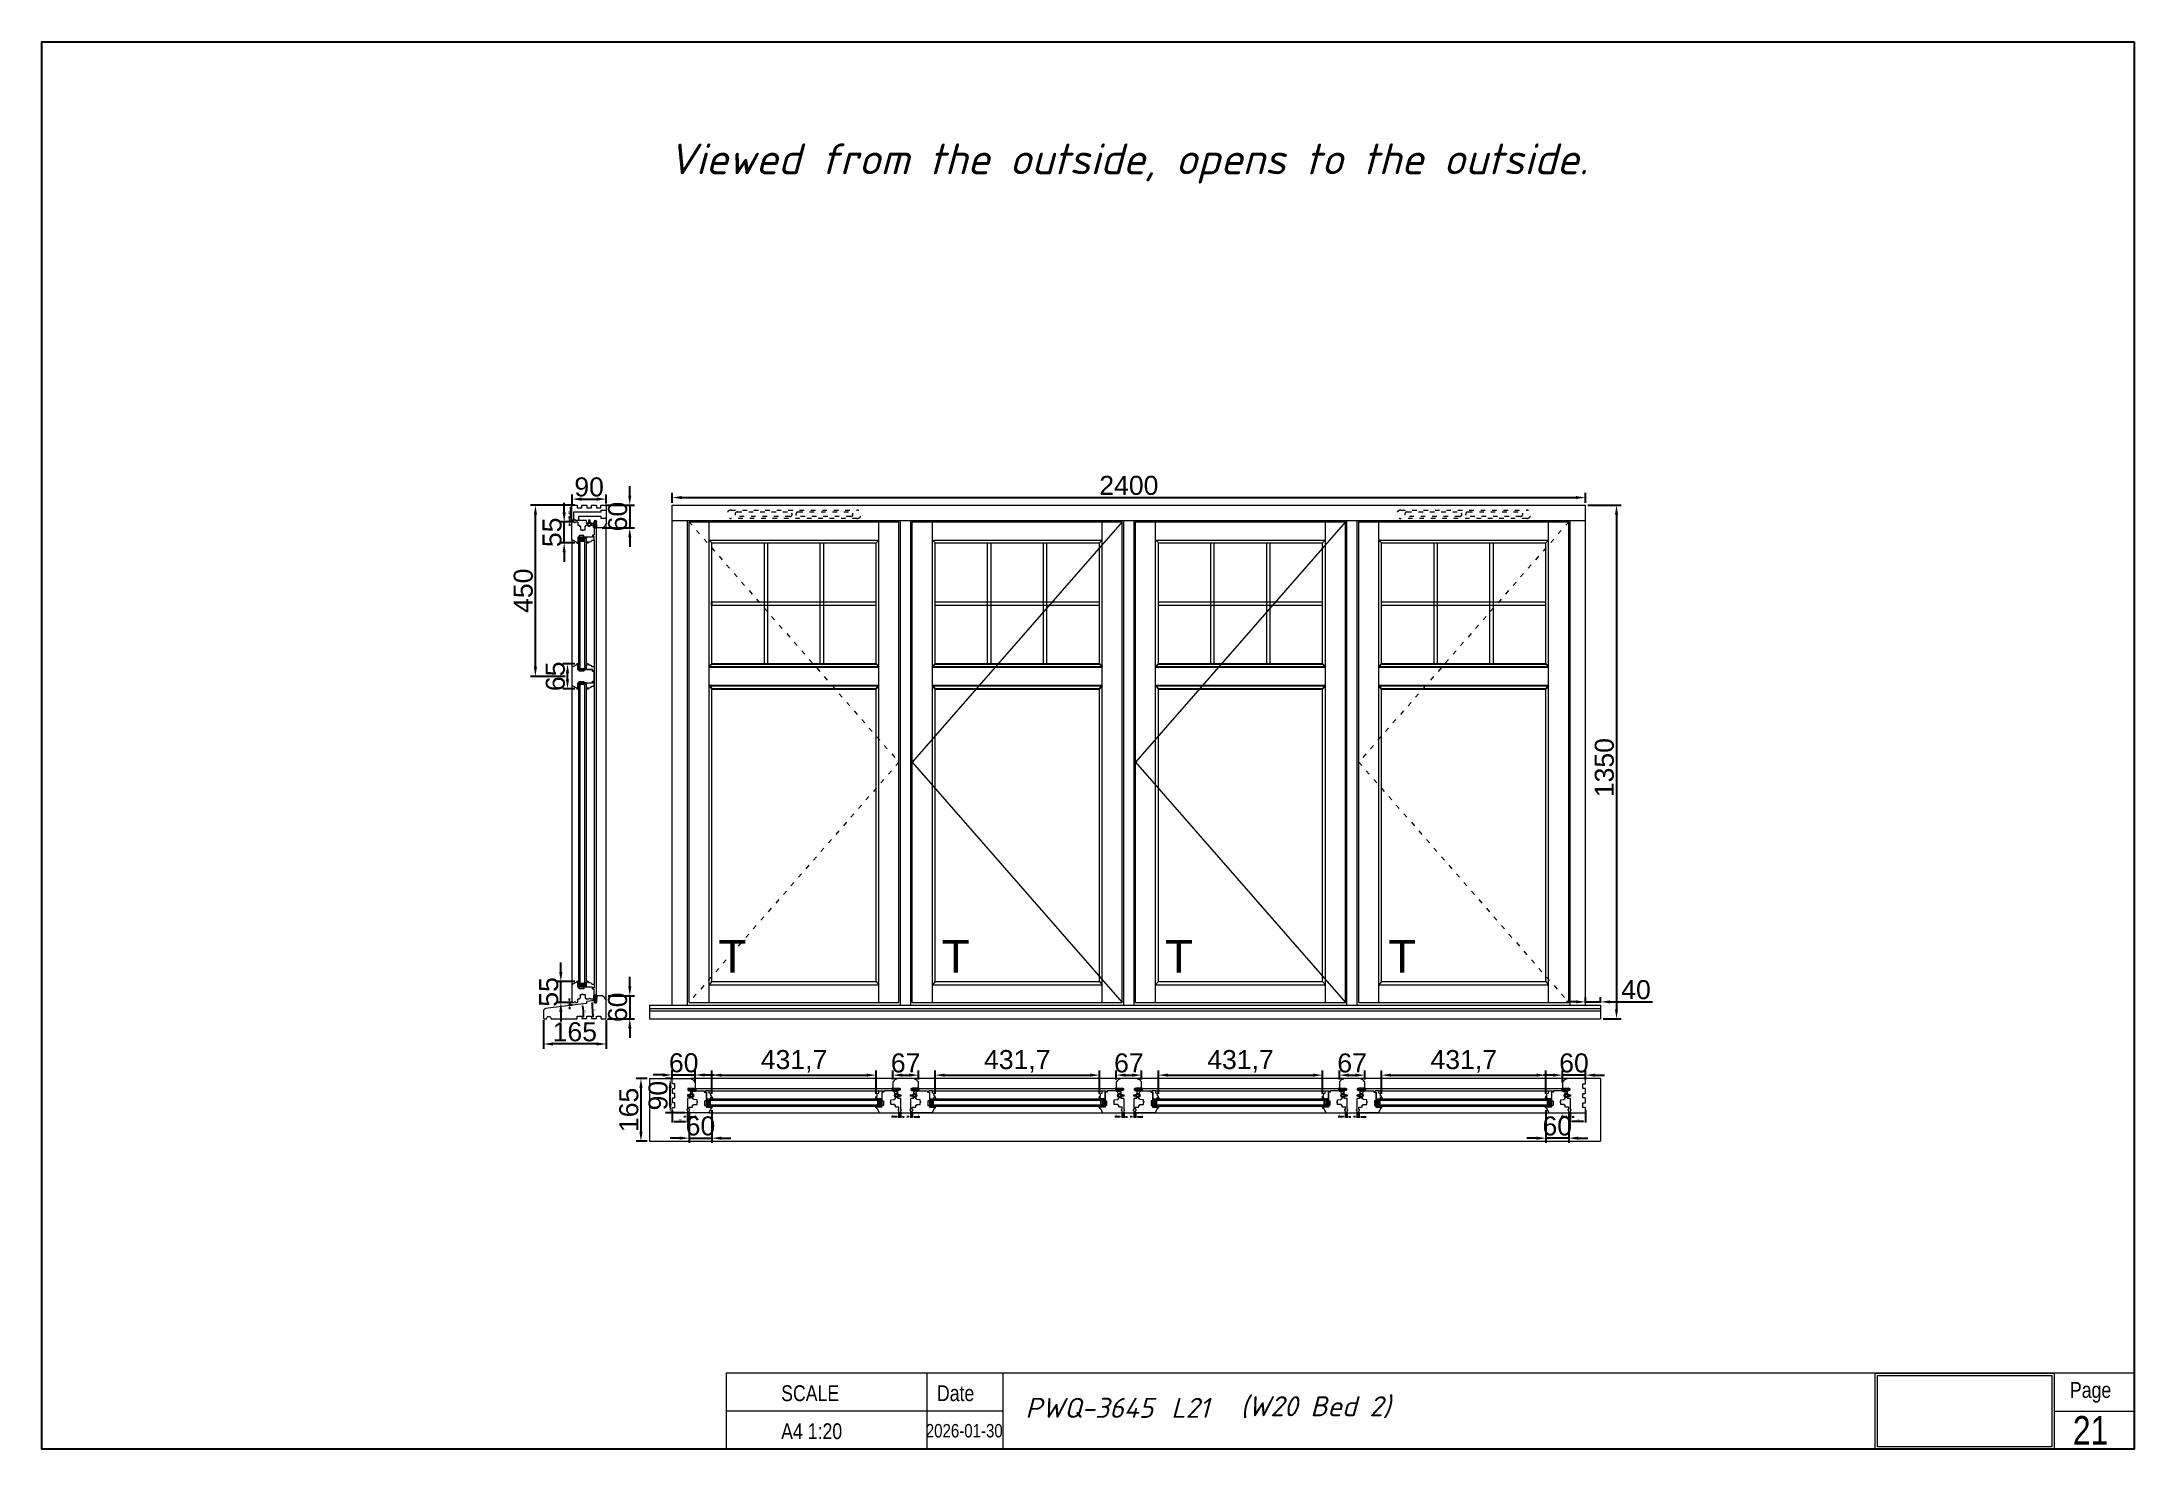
# Model space of a CAD drawing. Header units: millimetres. Extents: x 0 to 182016, y 11 to 3710.
# Drawn here: x 122595 to 128094, y 11 to 3710 of the extents above; entities that cross this region are included whole.
import ezdxf

# ---------------------------------------------------------------- set-up
doc = ezdxf.new("R2010")
doc.units = ezdxf.units.MM
doc.linetypes.add('ACAD_ISO03W100', pattern=[30, 12, -18])
for name, color, linetype, lineweight in [('Matmenys', 10, 'Continuous', 20), ('OTHER', 251, 'Continuous', 13), ('Stakta', 7, 'Continuous', 25), ('Testinės profilio linijos', 7, 'Continuous', 5)]:
    doc.layers.add(name, color=color, linetype=linetype, lineweight=lineweight)
doc.layers.add('Stiklo paketas', color=7, linetype='Continuous')
doc.styles.add('ROMANS', font='stylu.ttf', dxfattribs={"oblique": 15})
doc.styles.get("Standard").update_dxf_attribs({"font": 'arial.ttf'})
doc.linetypes.add('TRACKS', pattern='A,3.81,[130,ltypeshp.shx,S=6.35,R=0,X=0,Y=0],3.81', length=7.62)
doc.dimstyles.new('2', dxfattribs={"dimscale": 2, "dimtxt": 2.5, "dimasz": 2.5, "dimexe": 1.25, "dimexo": 0.625, "dimtad": 1, "dimtxsty": 'Standard', "dimcen": 2.5, "dimadec": 0, "dimazin": 0, "dimtfac": 1, "dimtmove": 0, "dimatfit": 3, "dimfxl": 1, "dimarcsym": 0})
doc.dimstyles.new('Padidinti matmenys', dxfattribs={"dimscale": 10, "dimtxt": 5, "dimasz": 2.5, "dimexe": 1.25, "dimexo": 0.625, "dimtad": 1, "dimdec": 1, "dimtxsty": 'Standard', "dimcen": 2.5, "dimadec": 0, "dimazin": 0, "dimtfac": 1, "dimtdec": 1, "dimtmove": 0, "dimatfit": 3, "dimfxl": 1, "dimarcsym": 0})
picture_1 = doc.add_image_def('image1.jpeg', size_in_pixel=(1233, 506))

msp = doc.modelspace()

# ---------------------------------------------------------------- texts
at = {"lineweight": 0, "width": 0.8}
for s, p in [('SCALE', (124537.9308974, 137.2134153)), ('Date', (124947.3222744, 137.2134153)), ('Page', (127925.2376043, 145.6096254)), ('A4 1:20', (124537.9308974, 37.2009752))]:
    msp.add_text(s, height=41.62239482, dxfattribs=at).set_placement(p)
at = {"color": 1, "lineweight": 0, "width": 0.8}
msp.add_text('21', height=74.92031068, dxfattribs=at).set_placement((127932.9805965, 22.9923243))
at = {"lineweight": 0, "insert": (124240.9328174, 3443.1762634), "char_height": 80.838163663, "attachment_point": 1, "style": 'ROMANS'}
msp.add_mtext('{\\fISOCPEUR|b0|i0|c186|p34;Viewed from the outside, opens to the outside.}', dxfattribs=at)
at = {"color": 0, "lineweight": 0, "char_height": 52.538446824, "attachment_point": 1, "style": 'ROMANS'}
for s, insert, width in [('{\\fISOCPEUR|b0|i0|c186|p34;\\C256;L21 }', (125562.9868708, 145.8257351), 130.666239348), ('{\\fISOCPEUR|b0|i0|c186|p34;\\C256;(W20 Bed 2) }', (125745.2042624, 150.0321815), 1707.405476263)]:
    msp.add_mtext(s, dxfattribs=dict(at, insert=insert, width=width))
at = {"layer": 'Matmenys', "color": 0}
for p in [(124373.0984596, 1263.1549877), (124959.8455397, 1263.1549877), (125546.5927699, 1263.1549877), (126133.34, 1263.1549877)]:
    msp.add_text('T', height=86.4, dxfattribs=at).set_placement(p)

# ---------------------------------------------------------------- blocks, each defined once
blk = doc.blocks.new('Užsakymo nr')
at = {"color": 0, "lineweight": 0, "insert": (5198.7, 20217.8), "char_height": 52.538, "width": 1187.405, "attachment_point": 1, "style": 'ROMANS'}
blk.add_mtext('{\\fISOCPEUR|b0|i0|c0|p34;\\C256;PWQ-3645}', dxfattribs=at)
blk = doc.blocks.new('Date')
at = {"lineweight": 0, "width": 0.8}
blk.add_text('2026-01-30', height=35.38, dxfattribs=at).set_placement((4937.1, 20113.7))
blk = doc.blocks.new('*D1814')
at = {"layer": 'Defpoints', "color": 0, "transparency": 16777216}
for p in [(124251.8, 903.7), (124291.8, 898.2), (124291.8, 872.5)]:
    blk.add_point(p, dxfattribs=at)
at = {"layer": 'Matmenys', "color": 0, "lineweight": -2, "transparency": 16777216}
for p, q in [((124251.8, 902.4), (124251.8, 870)), ((124291.8, 896.9), (124291.8, 870)), ((124256.8, 872.5), (124286.8, 872.5))]:
    blk.add_line(p, q, dxfattribs=at)
at = {"layer": 'Matmenys', "color": 0, "transparency": 16777216}
for points in [[(124256.8, 873.3), (124256.8, 871.6), (124251.8, 872.5)], [(124286.8, 873.3), (124286.8, 871.6), (124291.8, 872.5)]]:
    blk.add_solid(points, dxfattribs=at)
at = {"layer": 'Matmenys', "color": 0, "lineweight": 5, "transparency": 16777216, "insert": (124271.8, 876.3), "char_height": 5, "attachment_point": 5}
blk.add_mtext('40', dxfattribs=at)
blk = doc.blocks.new('*D1815')
at = {"color": 0, "lineweight": -2, "transparency": 16777216}
for p, q in [((124226.8, 994.5), (124201.8, 994.5)), ((124251.8, 982.9), (124251.8, 1007)), ((124251.8, 994.5), (124311.8, 994.5)), ((124311.8, 974.4), (124311.8, 1007)), ((124336.8, 994.5), (124361.8, 994.5))]:
    blk.add_line(p, q, dxfattribs=at)
at = {"color": 0, "transparency": 16777216}
for points in [[(124226.8, 998.7), (124226.8, 990.4), (124251.8, 994.5)], [(124336.8, 998.7), (124336.8, 990.4), (124311.8, 994.5)]]:
    blk.add_solid(points, dxfattribs=at)
at = {"layer": 'Defpoints', "color": 0, "transparency": 16777216}
for p in [(124311.8, 994.5), (124251.8, 976.7), (124311.8, 968.2)]:
    blk.add_point(p, dxfattribs=at)
at = {"color": 0, "lineweight": 5, "transparency": 16777216, "insert": (124281.8, 1026.3), "char_height": 50, "attachment_point": 5}
blk.add_mtext('60', dxfattribs=at)
blk = doc.blocks.new('*D1816')
at = {"color": 0, "lineweight": -2, "transparency": 16777216}
for p, q in [((124295.8, 892.2), (124295.8, 816)), ((124355.8, 902.4), (124355.8, 816)), ((124270.8, 828.5), (124245.8, 828.5)), ((124295.8, 828.5), (124355.8, 828.5)), ((124380.8, 828.5), (124405.8, 828.5))]:
    blk.add_line(p, q, dxfattribs=at)
at = {"color": 0, "transparency": 16777216}
for points in [[(124270.8, 832.7), (124270.8, 824.4), (124295.8, 828.5)], [(124380.8, 832.7), (124380.8, 824.4), (124355.8, 828.5)]]:
    blk.add_solid(points, dxfattribs=at)
at = {"layer": 'Defpoints', "color": 0, "transparency": 16777216}
for p in [(124295.8, 898.4), (124355.8, 908.7), (124355.8, 828.5)]:
    blk.add_point(p, dxfattribs=at)
at = {"color": 0, "lineweight": 5, "transparency": 16777216, "insert": (124325.8, 860.3), "char_height": 50, "attachment_point": 5}
blk.add_mtext('60', dxfattribs=at)
blk = doc.blocks.new('*D1817')
at = {"color": 0, "lineweight": -2, "transparency": 16777216}
for p, q in [((124248.6, 985.2), (124233.8, 985.2)), ((124246.3, 920.2), (124246.3, 960.2)), ((124284.6, 895.2), (124233.8, 895.2))]:
    blk.add_line(p, q, dxfattribs=at)
at = {"color": 0, "transparency": 16777216}
for points in [[(124242.2, 960.2), (124250.5, 960.2), (124246.3, 985.2)], [(124242.2, 920.2), (124250.5, 920.2), (124246.3, 895.2)]]:
    blk.add_solid(points, dxfattribs=at)
at = {"layer": 'Defpoints', "color": 0, "transparency": 16777216}
for p in [(124246.3, 985.2), (124254.8, 985.2), (124290.8, 895.2)]:
    blk.add_point(p, dxfattribs=at)
at = {"color": 0, "lineweight": 5, "transparency": 16777216, "insert": (124214.6, 940.2), "char_height": 50, "attachment_point": 5, "rotation": 90}
blk.add_mtext('90', dxfattribs=at)
blk = doc.blocks.new('*D1818')
at = {"layer": 'Defpoints', "color": 0, "transparency": 16777216}
for p in [(124291.8, 898.2), (124295.8, 898.4), (124295.8, 884.8)]:
    blk.add_point(p, dxfattribs=at)
at = {"layer": 'Matmenys', "color": 0, "lineweight": -2, "transparency": 16777216}
for p, q in [((124286.8, 884.8), (124281.8, 884.8)), ((124291.8, 896.9), (124291.8, 882.3)), ((124291.8, 884.8), (124295.8, 884.8)), ((124295.8, 897.2), (124295.8, 882.3)), ((124300.8, 884.8), (124315.2, 884.8))]:
    blk.add_line(p, q, dxfattribs=at)
at = {"layer": 'Matmenys', "color": 0, "transparency": 16777216}
for points in [[(124286.8, 885.6), (124286.8, 883.9), (124291.8, 884.8)], [(124300.8, 885.6), (124300.8, 883.9), (124295.8, 884.8)]]:
    blk.add_solid(points, dxfattribs=at)
at = {"layer": 'Matmenys', "color": 0, "lineweight": 5, "transparency": 16777216, "insert": (124312.3, 888.5), "char_height": 5, "attachment_point": 5}
blk.add_mtext('4', dxfattribs=at)
blk = doc.blocks.new('*D1819')
at = {"color": 0, "lineweight": -2, "transparency": 16777216}
for p, q in [((124251.8, 2498.8), (124251.8, 2524.9)), ((124276.8, 2512.4), (126626.8, 2512.4)), ((126651.8, 2498.8), (126651.8, 2524.9))]:
    blk.add_line(p, q, dxfattribs=at)
at = {"color": 0, "transparency": 16777216}
for points in [[(124276.8, 2516.6), (124276.8, 2508.3), (124251.8, 2512.4)], [(126626.8, 2516.6), (126626.8, 2508.3), (126651.8, 2512.4)]]:
    blk.add_solid(points, dxfattribs=at)
at = {"layer": 'Defpoints', "color": 0, "transparency": 16777216}
for p in [(124251.8, 2492.5), (126651.8, 2512.4), (126651.8, 2492.5)]:
    blk.add_point(p, dxfattribs=at)
at = {"color": 0, "lineweight": 5, "transparency": 16777216, "insert": (125451.8, 2544.2), "char_height": 50, "attachment_point": 5}
blk.add_mtext('2400', dxfattribs=at)
blk = doc.blocks.new('*D2119')
at = {"color": 0, "lineweight": -2, "transparency": 16777216}
for p, q in [((124185.6, 985.2), (124156.9, 985.2)), ((124169.4, 960.2), (124169.4, 845.2)), ((124185.6, 820.2), (124156.9, 820.2))]:
    blk.add_line(p, q, dxfattribs=at)
at = {"color": 0, "transparency": 16777216}
for points in [[(124165.3, 960.2), (124173.6, 960.2), (124169.4, 985.2)], [(124165.3, 845.2), (124173.6, 845.2), (124169.4, 820.2)]]:
    blk.add_solid(points, dxfattribs=at)
at = {"layer": 'Defpoints', "color": 0, "transparency": 16777216}
for p in [(124191.8, 985.2), (124169.4, 820.2), (124191.8, 820.2)]:
    blk.add_point(p, dxfattribs=at)
at = {"color": 0, "lineweight": 5, "transparency": 16777216, "insert": (124137.7, 902.7), "char_height": 50, "attachment_point": 5, "rotation": 90}
blk.add_mtext('165', dxfattribs=at)
blk = doc.blocks.new('*D1820')
at = {"layer": 'Defpoints', "color": 0, "transparency": 16777216}
for p in [(124878.6, 898.2), (124878.6, 884.8), (124882.6, 898.2)]:
    blk.add_point(p, dxfattribs=at)
at = {"layer": 'Matmenys', "color": 0, "lineweight": -2, "transparency": 16777216}
for p, q in [((124873.6, 884.8), (124868.6, 884.8)), ((124878.6, 896.9), (124878.6, 882.3)), ((124878.6, 884.8), (124882.6, 884.8)), ((124882.6, 896.9), (124882.6, 882.3)), ((124887.6, 884.8), (124902, 884.8))]:
    blk.add_line(p, q, dxfattribs=at)
at = {"layer": 'Matmenys', "color": 0, "transparency": 16777216}
for points in [[(124873.6, 885.6), (124873.6, 884), (124878.6, 884.8)], [(124887.6, 885.6), (124887.6, 884), (124882.6, 884.8)]]:
    blk.add_solid(points, dxfattribs=at)
at = {"layer": 'Matmenys', "color": 0, "transparency": 16777216, "insert": (124899, 888.6), "char_height": 5, "attachment_point": 5}
blk.add_mtext('4', dxfattribs=at)
blk = doc.blocks.new('*D1838')
at = {"layer": 'Defpoints', "color": 0, "transparency": 16777216}
for p in [(124847.6, 898.2), (124851.6, 898.2), (124851.6, 884.8)]:
    blk.add_point(p, dxfattribs=at)
at = {"layer": 'Matmenys', "color": 0, "lineweight": -2, "transparency": 16777216}
for p, q in [((124842.6, 884.8), (124828.2, 884.8)), ((124847.6, 896.9), (124847.6, 882.3)), ((124851.6, 884.8), (124847.6, 884.8)), ((124851.6, 896.9), (124851.6, 882.3)), ((124856.6, 884.8), (124861.6, 884.8))]:
    blk.add_line(p, q, dxfattribs=at)
at = {"layer": 'Matmenys', "color": 0, "transparency": 16777216}
for points in [[(124842.6, 885.6), (124842.6, 884), (124847.6, 884.8)], [(124856.6, 885.6), (124856.6, 884), (124851.6, 884.8)]]:
    blk.add_solid(points, dxfattribs=at)
at = {"layer": 'Matmenys', "color": 0, "transparency": 16777216, "insert": (124831.2, 888.6), "char_height": 5, "attachment_point": 5}
blk.add_mtext('4', dxfattribs=at)
blk = doc.blocks.new('*D1839')
at = {"layer": 'Defpoints', "color": 0, "transparency": 16777216}
for p in [(123996.6, 2492.5), (123984.3, 2452.5), (123991.1, 2452.5)]:
    blk.add_point(p, dxfattribs=at)
at = {"layer": 'Matmenys', "color": 0, "lineweight": -2, "transparency": 16777216}
for p, q in [((123995.4, 2492.5), (123981.8, 2492.5)), ((123984.3, 2487.5), (123984.3, 2457.5)), ((123989.9, 2452.5), (123981.8, 2452.5))]:
    blk.add_line(p, q, dxfattribs=at)
at = {"layer": 'Matmenys', "color": 0, "transparency": 16777216}
for points in [[(123983.5, 2487.5), (123985.1, 2487.5), (123984.3, 2492.5)], [(123983.5, 2457.5), (123985.1, 2457.5), (123984.3, 2452.5)]]:
    blk.add_solid(points, dxfattribs=at)
at = {"layer": 'Matmenys', "color": 0, "lineweight": 5, "transparency": 16777216, "insert": (123980.5, 2472.5), "char_height": 5, "attachment_point": 5, "rotation": 90}
blk.add_mtext('40', dxfattribs=at)
blk = doc.blocks.new('*D1840')
at = {"color": 0, "lineweight": -2, "transparency": 16777216}
for p, q in [((124140, 2517.5), (124140, 2542.5)), ((124075.9, 2492.5), (124152.5, 2492.5)), ((124140, 2492.5), (124140, 2432.5)), ((124067.4, 2432.5), (124152.5, 2432.5)), ((124140, 2407.5), (124140, 2382.5))]:
    blk.add_line(p, q, dxfattribs=at)
at = {"color": 0, "transparency": 16777216}
for points in [[(124135.9, 2517.5), (124144.2, 2517.5), (124140, 2492.5)], [(124135.9, 2407.5), (124144.2, 2407.5), (124140, 2432.5)]]:
    blk.add_solid(points, dxfattribs=at)
at = {"layer": 'Defpoints', "color": 0, "transparency": 16777216}
for p in [(124069.6, 2492.5), (124061.1, 2432.5), (124140, 2432.5)]:
    blk.add_point(p, dxfattribs=at)
at = {"color": 0, "lineweight": 5, "transparency": 16777216, "insert": (124108.2, 2462.5), "char_height": 50, "attachment_point": 5, "rotation": 90}
blk.add_mtext('60', dxfattribs=at)
blk = doc.blocks.new('*D1841')
at = {"color": 0, "lineweight": -2, "transparency": 16777216}
for p, q in [((123967.6, 2473.5), (123967.6, 2498.5)), ((123993.6, 2448.5), (123955.1, 2448.5)), ((123967.6, 2393.5), (123967.6, 2448.5)), ((123995.4, 2393.5), (123955.1, 2393.5)), ((123967.6, 2368.5), (123967.6, 2343.5))]:
    blk.add_line(p, q, dxfattribs=at)
at = {"color": 0, "transparency": 16777216}
for points in [[(123963.4, 2473.5), (123971.7, 2473.5), (123967.6, 2448.5)], [(123963.4, 2368.5), (123971.7, 2368.5), (123967.6, 2393.5)]]:
    blk.add_solid(points, dxfattribs=at)
at = {"layer": 'Defpoints', "color": 0, "transparency": 16777216}
for p in [(123967.6, 2448.5), (123999.9, 2448.5), (124001.6, 2393.5)]:
    blk.add_point(p, dxfattribs=at)
at = {"color": 0, "lineweight": 5, "transparency": 16777216, "insert": (123935.9, 2421), "char_height": 50, "attachment_point": 5, "rotation": 90}
blk.add_mtext('55', dxfattribs=at)
blk = doc.blocks.new('*D1842')
at = {"color": 0, "lineweight": -2, "transparency": 16777216}
for p, q in [((123988.2, 2495.8), (123988.2, 2520.9)), ((124013.2, 2508.4), (124053.2, 2508.4)), ((124078.2, 2496.9), (124078.2, 2520.9))]:
    blk.add_line(p, q, dxfattribs=at)
at = {"color": 0, "transparency": 16777216}
for points in [[(124013.2, 2512.5), (124013.2, 2504.2), (123988.2, 2508.4)], [(124053.2, 2512.5), (124053.2, 2504.2), (124078.2, 2508.4)]]:
    blk.add_solid(points, dxfattribs=at)
at = {"layer": 'Defpoints', "color": 0, "transparency": 16777216}
for p in [(123988.2, 2489.5), (124078.2, 2508.4), (124078.2, 2490.7)]:
    blk.add_point(p, dxfattribs=at)
at = {"color": 0, "lineweight": 5, "transparency": 16777216, "insert": (124033.2, 2540.1), "char_height": 50, "attachment_point": 5}
blk.add_mtext('90', dxfattribs=at)
blk = doc.blocks.new('*D1843')
at = {"layer": 'Defpoints', "color": 0, "transparency": 16777216}
for p in [(123982, 2448.5), (123991.1, 2452.5), (123991.4, 2448.5)]:
    blk.add_point(p, dxfattribs=at)
at = {"layer": 'Matmenys', "color": 0, "lineweight": -2, "transparency": 16777216}
for p, q in [((123989.9, 2452.5), (123979.5, 2452.5)), ((123990.1, 2448.5), (123979.5, 2448.5)), ((123982, 2457.5), (123982, 2462.5)), ((123982, 2452.5), (123982, 2448.5)), ((123982, 2443.5), (123982, 2438.5))]:
    blk.add_line(p, q, dxfattribs=at)
at = {"layer": 'Matmenys', "color": 0, "transparency": 16777216}
for points in [[(123981.1, 2457.5), (123982.8, 2457.5), (123982, 2452.5)], [(123981.1, 2443.5), (123982.8, 2443.5), (123982, 2448.5)]]:
    blk.add_solid(points, dxfattribs=at)
at = {"layer": 'Matmenys', "color": 0, "lineweight": 5, "transparency": 16777216, "insert": (123978.2, 2450.5), "char_height": 5, "attachment_point": 5, "rotation": 90}
blk.add_mtext('4', dxfattribs=at)
blk = doc.blocks.new('*D1844')
at = {"color": 0, "lineweight": -2, "transparency": 16777216}
for p, q in [((124140, 1227.5), (124140, 1252.5)), ((124083.4, 1202.5), (124152.5, 1202.5)), ((124140, 1202.5), (124140, 1142.5)), ((124081.4, 1142.5), (124152.5, 1142.5)), ((124140, 1117.5), (124140, 1092.5))]:
    blk.add_line(p, q, dxfattribs=at)
at = {"color": 0, "transparency": 16777216}
for points in [[(124135.9, 1227.5), (124144.2, 1227.5), (124140, 1202.5)], [(124135.9, 1117.5), (124144.2, 1117.5), (124140, 1142.5)]]:
    blk.add_solid(points, dxfattribs=at)
at = {"layer": 'Defpoints', "color": 0, "transparency": 16777216}
for p in [(124077.1, 1202.5), (124075.1, 1142.5), (124140, 1142.5)]:
    blk.add_point(p, dxfattribs=at)
at = {"color": 0, "lineweight": 5, "transparency": 16777216, "insert": (124108.2, 1172.5), "char_height": 50, "attachment_point": 5, "rotation": 90}
blk.add_mtext('60', dxfattribs=at)
blk = doc.blocks.new('*D1845')
at = {"color": 0, "lineweight": -2, "transparency": 16777216}
for p, q in [((123913.1, 1139.3), (123913.1, 1063.5)), ((124078.1, 1139.3), (124078.1, 1063.5)), ((124053.1, 1076), (123938.1, 1076))]:
    blk.add_line(p, q, dxfattribs=at)
at = {"color": 0, "transparency": 16777216}
for points in [[(123938.1, 1080.2), (123938.1, 1071.9), (123913.1, 1076)], [(124053.1, 1080.2), (124053.1, 1071.9), (124078.1, 1076)]]:
    blk.add_solid(points, dxfattribs=at)
at = {"layer": 'Defpoints', "color": 0, "transparency": 16777216}
for p in [(123913.1, 1145.5), (124078.1, 1145.5), (123913.1, 1076)]:
    blk.add_point(p, dxfattribs=at)
at = {"color": 0, "lineweight": 5, "transparency": 16777216, "insert": (123995.6, 1107.8), "char_height": 50, "attachment_point": 5}
blk.add_mtext('165', dxfattribs=at)
blk = doc.blocks.new('*D1846')
at = {"layer": 'Defpoints', "color": 0, "transparency": 16777216}
for p in [(123982, 1177.9), (123989.9, 1177.9), (123991.6, 1185.3)]:
    blk.add_point(p, dxfattribs=at)
at = {"layer": 'Matmenys', "color": 0, "lineweight": -2, "transparency": 16777216}
for p, q in [((123990.3, 1185.3), (123979.5, 1185.3)), ((123988.7, 1177.9), (123979.5, 1177.9)), ((123982, 1190.3), (123982, 1195.3)), ((123982, 1185.3), (123982, 1177.9)), ((123982, 1172.9), (123982, 1167.9))]:
    blk.add_line(p, q, dxfattribs=at)
at = {"layer": 'Matmenys', "color": 0, "transparency": 16777216}
for points in [[(123981.1, 1190.3), (123982.8, 1190.3), (123982, 1185.3)], [(123981.1, 1172.9), (123982.8, 1172.9), (123982, 1177.9)]]:
    blk.add_solid(points, dxfattribs=at)
at = {"layer": 'Matmenys', "color": 0, "lineweight": 5, "transparency": 16777216, "insert": (123977.7, 1181.6), "char_height": 5, "attachment_point": 5, "rotation": 90}
blk.add_mtext('7,45', dxfattribs=at)
blk = doc.blocks.new('*D1847')
at = {"layer": 'Defpoints', "color": 0, "transparency": 16777216}
for p in [(123989.9, 1177.9), (124018.4, 1155.5), (124025.3, 1182.2), (124015.1, 1142.7), (124026.1, 1142.7)]:
    blk.add_point(p, dxfattribs=at)
at = {"layer": 'Matmenys', "color": 0, "lineweight": -2, "transparency": 16777216}
blk.add_arc((123703.6, 1142.7), 315, 0.9094, 6.0906, dxfattribs=at)
at = {"layer": 'Matmenys', "color": 0, "transparency": 16777216}
for points in [[(124016.1, 1176), (124017.7, 1176.2), (124016.3, 1181.1)], [(124019.5, 1147.7), (124017.8, 1147.7), (124018.7, 1142.7)]]:
    blk.add_solid(points, dxfattribs=at)
at = {"layer": 'Matmenys', "color": 0, "lineweight": 5, "transparency": 16777216, "insert": (124021.8, 1162.2), "char_height": 5, "attachment_point": 5, "rotation": 273.5}
blk.add_mtext('7°', dxfattribs=at)
blk = doc.blocks.new('*D1848')
at = {"layer": 'Defpoints', "color": 0, "transparency": 16777216}
for p in [(124027.1, 1187.8), (124042.2, 1173.9), (124047.6, 1190.3), (124040.1, 1142.7), (124051.1, 1142.7)]:
    blk.add_point(p, dxfattribs=at)
at = {"layer": 'Matmenys', "color": 0, "lineweight": -2, "transparency": 16777216}
blk.add_arc((123660, 1142.7), 383.5, 0.7471, 6.2529, dxfattribs=at)
at = {"layer": 'Matmenys', "color": 0, "transparency": 16777216}
for points in [[(124040.3, 1184.4), (124042, 1184.6), (124040.6, 1189.4)], [(124044.2, 1147.7), (124042.6, 1147.7), (124043.4, 1142.7)]]:
    blk.add_solid(points, dxfattribs=at)
at = {"layer": 'Matmenys', "color": 0, "lineweight": 5, "transparency": 16777216, "insert": (124046.5, 1166.3), "char_height": 5, "attachment_point": 5, "rotation": 273.4921}
blk.add_mtext('7°', dxfattribs=at)
blk = doc.blocks.new('*D2121')
at = {"color": 0, "lineweight": -2, "transparency": 16777216}
for p, q in [((123958.8, 1265.3), (123958.8, 1290.3)), ((123995.4, 1240.3), (123946.3, 1240.3)), ((123958.8, 1185.3), (123958.8, 1240.3)), ((123982.9, 1185.3), (123946.3, 1185.3)), ((123958.8, 1160.3), (123958.8, 1135.3))]:
    blk.add_line(p, q, dxfattribs=at)
at = {"color": 0, "transparency": 16777216}
for points in [[(123954.6, 1265.3), (123963, 1265.3), (123958.8, 1240.3)], [(123954.6, 1160.3), (123963, 1160.3), (123958.8, 1185.3)]]:
    blk.add_solid(points, dxfattribs=at)
at = {"layer": 'Defpoints', "color": 0, "transparency": 16777216}
for p in [(123958.8, 1240.3), (124001.7, 1240.3), (123989.1, 1185.3)]:
    blk.add_point(p, dxfattribs=at)
at = {"color": 0, "lineweight": 5, "transparency": 16777216, "insert": (123927.1, 1212.8), "char_height": 50, "attachment_point": 5, "rotation": 90}
blk.add_mtext('55', dxfattribs=at)
blk = doc.blocks.new('*D1849')
at = {"color": 0, "lineweight": -2, "transparency": 16777216}
for p, q in [((124355.8, 944.9), (124355.8, 1006.6)), ((124380.8, 994.1), (124762.6, 994.1)), ((124787.6, 944.9), (124787.6, 1006.6))]:
    blk.add_line(p, q, dxfattribs=at)
at = {"color": 0, "transparency": 16777216}
for points in [[(124380.8, 998.3), (124380.8, 990), (124355.8, 994.1)], [(124762.6, 998.3), (124762.6, 990), (124787.6, 994.1)]]:
    blk.add_solid(points, dxfattribs=at)
at = {"layer": 'Defpoints', "color": 0, "transparency": 16777216}
for p in [(124787.6, 994.1), (124355.8, 938.7), (124787.6, 938.7)]:
    blk.add_point(p, dxfattribs=at)
at = {"color": 0, "lineweight": 5, "transparency": 16777216, "insert": (124571.7, 1030.4), "char_height": 50, "attachment_point": 5}
blk.add_mtext('431,7', dxfattribs=at)
blk = doc.blocks.new('*D1850')
at = {"color": 0, "lineweight": -2, "transparency": 16777216}
for p, q in [((124942.6, 944.9), (124942.6, 1006.6)), ((124967.6, 994.1), (125349.3, 994.1)), ((125374.3, 944.9), (125374.3, 1006.6))]:
    blk.add_line(p, q, dxfattribs=at)
at = {"color": 0, "transparency": 16777216}
for points in [[(124967.6, 998.3), (124967.6, 990), (124942.6, 994.1)], [(125349.3, 998.3), (125349.3, 990), (125374.3, 994.1)]]:
    blk.add_solid(points, dxfattribs=at)
at = {"layer": 'Defpoints', "color": 0, "transparency": 16777216}
for p in [(125374.3, 994.1), (124942.6, 938.7), (125374.3, 938.7)]:
    blk.add_point(p, dxfattribs=at)
at = {"color": 0, "lineweight": 5, "transparency": 16777216, "insert": (125158.5, 1030.4), "char_height": 50, "attachment_point": 5}
blk.add_mtext('431,7', dxfattribs=at)
blk = doc.blocks.new('*D2122')
at = {"color": 0, "lineweight": -2, "transparency": 16777216}
for p, q in [((124831.6, 982.4), (124831.6, 1006.6)), ((124856.6, 994.1), (124873.6, 994.1)), ((124898.6, 982.4), (124898.6, 1006.6))]:
    blk.add_line(p, q, dxfattribs=at)
at = {"color": 0, "transparency": 16777216}
for points in [[(124856.6, 998.3), (124856.6, 990), (124831.6, 994.1)], [(124873.6, 998.3), (124873.6, 990), (124898.6, 994.1)]]:
    blk.add_solid(points, dxfattribs=at)
at = {"layer": 'Defpoints', "color": 0, "transparency": 16777216}
for p in [(124898.6, 994.1), (124831.6, 976.1), (124898.6, 976.1)]:
    blk.add_point(p, dxfattribs=at)
at = {"color": 0, "lineweight": 5, "transparency": 16777216, "insert": (124865.1, 1025.9), "char_height": 50, "attachment_point": 5}
blk.add_mtext('67', dxfattribs=at)
blk = doc.blocks.new('tv')
at = {"linetype": 'ACAD_ISO03W100', "lineweight": 5}
for p, q in [((29400.1, 41533.7), (29731.1, 41533.7)), ((29731.1, 41511.7), (29400.1, 41511.7))]:
    blk.add_line(p, q, dxfattribs=at)
for points in [[(29416.6, 41528.7), (29554.6, 41528.7, -1), (29554.6, 41516.7), (29416.6, 41516.7, -1)], [(29576.6, 41516.7, -1), (29576.6, 41528.7), (29714.6, 41528.7, -1), (29714.6, 41516.7)]]:
    blk.add_lwpolyline(points, format="xyb", close=True, dxfattribs=at)
for centre, start, end in [((29400.1, 41522.7), 90, 270), ((29731.1, 41522.7), 270, 90)]:
    blk.add_arc(centre, 11, start, end, dxfattribs=at)
blk = doc.blocks.new('*D2123')
at = {"color": 0, "lineweight": -2, "ltscale": 0.1, "transparency": 16777216}
for p, q in [((123995.4, 2075), (123963.8, 2075)), ((123976.3, 2035), (123976.3, 2050)), ((123995.4, 2010), (123963.8, 2010))]:
    blk.add_line(p, q, dxfattribs=at)
at = {"color": 0, "ltscale": 0.1, "transparency": 16777216}
for points in [[(123972.1, 2050), (123980.4, 2050), (123976.3, 2075)], [(123972.1, 2035), (123980.4, 2035), (123976.3, 2010)]]:
    blk.add_solid(points, dxfattribs=at)
at = {"layer": 'Defpoints', "color": 0, "ltscale": 0.1, "transparency": 16777216}
for p in [(123976.3, 2075), (124001.6, 2075), (124001.7, 2010)]:
    blk.add_point(p, dxfattribs=at)
at = {"color": 0, "ltscale": 0.1, "transparency": 16777216, "insert": (123944.5, 2042.5), "char_height": 50, "attachment_point": 5, "rotation": 90}
blk.add_mtext('65', dxfattribs=at)
blk = doc.blocks.new('*D1851')
at = {"color": 0, "lineweight": -2, "ltscale": 0.1, "transparency": 16777216}
for p, q in [((123983.9, 2492.5), (123879.5, 2492.5)), ((123892, 2067.5), (123892, 2467.5)), ((123970, 2042.5), (123879.5, 2042.5))]:
    blk.add_line(p, q, dxfattribs=at)
at = {"color": 0, "ltscale": 0.1, "transparency": 16777216}
for points in [[(123887.8, 2467.5), (123896.1, 2467.5), (123892, 2492.5)], [(123887.8, 2067.5), (123896.1, 2067.5), (123892, 2042.5)]]:
    blk.add_solid(points, dxfattribs=at)
at = {"layer": 'Defpoints', "color": 0, "ltscale": 0.1, "transparency": 16777216}
for p in [(123892, 2492.5), (123990.2, 2492.5), (123976.3, 2042.5)]:
    blk.add_point(p, dxfattribs=at)
at = {"color": 0, "ltscale": 0.1, "transparency": 16777216, "insert": (123860.2, 2267.5), "char_height": 50, "attachment_point": 5, "rotation": 90}
blk.add_mtext('450', dxfattribs=at)
blk = doc.blocks.new('*D1852')
at = {"layer": 'Defpoints', "color": 0, "transparency": 16777216}
for p in [(125465.3, 898.2), (125465.3, 884.8), (125469.3, 898.2)]:
    blk.add_point(p, dxfattribs=at)
at = {"layer": 'Matmenys', "color": 0, "lineweight": -2, "transparency": 16777216}
for p, q in [((125460.3, 884.8), (125455.3, 884.8)), ((125465.3, 896.9), (125465.3, 882.3)), ((125465.3, 884.8), (125469.3, 884.8)), ((125469.3, 896.9), (125469.3, 882.3)), ((125474.3, 884.8), (125488.7, 884.8))]:
    blk.add_line(p, q, dxfattribs=at)
at = {"layer": 'Matmenys', "color": 0, "transparency": 16777216}
for points in [[(125460.3, 885.6), (125460.3, 884), (125465.3, 884.8)], [(125474.3, 885.6), (125474.3, 884), (125469.3, 884.8)]]:
    blk.add_solid(points, dxfattribs=at)
at = {"layer": 'Matmenys', "color": 0, "transparency": 16777216, "insert": (125485.8, 888.6), "char_height": 5, "attachment_point": 5}
blk.add_mtext('4', dxfattribs=at)
blk = doc.blocks.new('*D1853')
at = {"layer": 'Defpoints', "color": 0, "transparency": 16777216}
for p in [(125434.3, 898.2), (125438.3, 898.2), (125438.3, 884.8)]:
    blk.add_point(p, dxfattribs=at)
at = {"layer": 'Matmenys', "color": 0, "lineweight": -2, "transparency": 16777216}
for p, q in [((125429.3, 884.8), (125414.9, 884.8)), ((125434.3, 896.9), (125434.3, 882.3)), ((125438.3, 884.8), (125434.3, 884.8)), ((125438.3, 896.9), (125438.3, 882.3)), ((125443.3, 884.8), (125448.3, 884.8))]:
    blk.add_line(p, q, dxfattribs=at)
at = {"layer": 'Matmenys', "color": 0, "transparency": 16777216}
for points in [[(125429.3, 885.6), (125429.3, 884), (125434.3, 884.8)], [(125443.3, 885.6), (125443.3, 884), (125438.3, 884.8)]]:
    blk.add_solid(points, dxfattribs=at)
at = {"layer": 'Matmenys', "color": 0, "transparency": 16777216, "insert": (125417.9, 888.6), "char_height": 5, "attachment_point": 5}
blk.add_mtext('4', dxfattribs=at)
blk = doc.blocks.new('*D1854')
at = {"color": 0, "lineweight": -2, "transparency": 16777216}
for p, q in [((125529.3, 944.9), (125529.3, 1006.6)), ((125554.3, 994.1), (125936.1, 994.1)), ((125961.1, 944.9), (125961.1, 1006.6))]:
    blk.add_line(p, q, dxfattribs=at)
at = {"color": 0, "transparency": 16777216}
for points in [[(125554.3, 998.3), (125554.3, 990), (125529.3, 994.1)], [(125936.1, 998.3), (125936.1, 990), (125961.1, 994.1)]]:
    blk.add_solid(points, dxfattribs=at)
at = {"layer": 'Defpoints', "color": 0, "transparency": 16777216}
for p in [(125961.1, 994.1), (125529.3, 938.7), (125961.1, 938.7)]:
    blk.add_point(p, dxfattribs=at)
at = {"color": 0, "lineweight": 5, "transparency": 16777216, "insert": (125745.2, 1030.4), "char_height": 50, "attachment_point": 5}
blk.add_mtext('431,7', dxfattribs=at)
blk = doc.blocks.new('*D2124')
at = {"color": 0, "lineweight": -2, "transparency": 16777216}
for p, q in [((125418.3, 982.4), (125418.3, 1006.6)), ((125443.3, 994.1), (125460.3, 994.1)), ((125485.3, 982.4), (125485.3, 1006.6))]:
    blk.add_line(p, q, dxfattribs=at)
at = {"color": 0, "transparency": 16777216}
for points in [[(125443.3, 998.3), (125443.3, 990), (125418.3, 994.1)], [(125460.3, 998.3), (125460.3, 990), (125485.3, 994.1)]]:
    blk.add_solid(points, dxfattribs=at)
at = {"layer": 'Defpoints', "color": 0, "transparency": 16777216}
for p in [(125485.3, 994.1), (125418.3, 976.1), (125485.3, 976.1)]:
    blk.add_point(p, dxfattribs=at)
at = {"color": 0, "lineweight": 5, "transparency": 16777216, "insert": (125451.8, 1025.9), "char_height": 50, "attachment_point": 5}
blk.add_mtext('67', dxfattribs=at)
blk = doc.blocks.new('*D1855')
at = {"layer": 'Defpoints', "color": 0, "transparency": 16777216}
for p in [(126611.8, 898.2), (126651.8, 903.7), (126611.8, 872.5)]:
    blk.add_point(p, dxfattribs=at)
at = {"layer": 'Matmenys', "color": 0, "lineweight": -2, "transparency": 16777216}
for p, q in [((126611.8, 896.9), (126611.8, 870)), ((126651.8, 902.4), (126651.8, 870)), ((126646.8, 872.5), (126616.8, 872.5))]:
    blk.add_line(p, q, dxfattribs=at)
at = {"layer": 'Matmenys', "color": 0, "transparency": 16777216}
for points in [[(126616.8, 873.3), (126616.8, 871.6), (126611.8, 872.5)], [(126646.8, 873.3), (126646.8, 871.6), (126651.8, 872.5)]]:
    blk.add_solid(points, dxfattribs=at)
at = {"layer": 'Matmenys', "color": 0, "lineweight": 5, "transparency": 16777216, "insert": (126631.8, 876.3), "char_height": 5, "attachment_point": 5}
blk.add_mtext('40', dxfattribs=at)
blk = doc.blocks.new('*D1856')
at = {"color": 0, "lineweight": -2, "transparency": 16777216}
for p, q in [((126566.8, 994.1), (126541.8, 994.1)), ((126591.8, 974.4), (126591.8, 1006.6)), ((126651.8, 994.1), (126591.8, 994.1)), ((126651.8, 982.9), (126651.8, 1006.6)), ((126676.8, 994.1), (126701.8, 994.1))]:
    blk.add_line(p, q, dxfattribs=at)
at = {"color": 0, "transparency": 16777216}
for points in [[(126566.8, 998.3), (126566.8, 990), (126591.8, 994.1)], [(126676.8, 998.3), (126676.8, 990), (126651.8, 994.1)]]:
    blk.add_solid(points, dxfattribs=at)
at = {"layer": 'Defpoints', "color": 0, "transparency": 16777216}
for p in [(126591.8, 994.1), (126591.8, 968.2), (126651.8, 976.7)]:
    blk.add_point(p, dxfattribs=at)
at = {"color": 0, "lineweight": 5, "transparency": 16777216, "insert": (126621.8, 1025.9), "char_height": 50, "attachment_point": 5}
blk.add_mtext('60', dxfattribs=at)
blk = doc.blocks.new('*D1857')
at = {"color": 0, "lineweight": -2, "transparency": 16777216}
for p, q in [((126547.8, 902.4), (126547.8, 816)), ((126607.8, 892.2), (126607.8, 816)), ((126522.8, 828.5), (126497.8, 828.5)), ((126607.8, 828.5), (126547.8, 828.5)), ((126632.8, 828.5), (126657.8, 828.5))]:
    blk.add_line(p, q, dxfattribs=at)
at = {"color": 0, "transparency": 16777216}
for points in [[(126522.8, 832.7), (126522.8, 824.4), (126547.8, 828.5)], [(126632.8, 832.7), (126632.8, 824.4), (126607.8, 828.5)]]:
    blk.add_solid(points, dxfattribs=at)
at = {"layer": 'Defpoints', "color": 0, "transparency": 16777216}
for p in [(126547.8, 908.7), (126607.8, 898.4), (126547.8, 828.5)]:
    blk.add_point(p, dxfattribs=at)
at = {"color": 0, "lineweight": 5, "transparency": 16777216, "insert": (126577.8, 860.3), "char_height": 50, "attachment_point": 5}
blk.add_mtext('60', dxfattribs=at)
blk = doc.blocks.new('*D1858')
at = {"layer": 'Defpoints', "color": 0, "transparency": 16777216}
for p in [(126607.8, 898.2), (126607.8, 884.8), (126611.8, 898.2)]:
    blk.add_point(p, dxfattribs=at)
at = {"layer": 'Matmenys', "color": 0, "lineweight": -2, "transparency": 16777216}
for p, q in [((126602.8, 884.8), (126588.4, 884.8)), ((126607.8, 896.9), (126607.8, 882.3)), ((126611.8, 884.8), (126607.8, 884.8)), ((126611.8, 896.9), (126611.8, 882.3)), ((126616.8, 884.8), (126621.8, 884.8))]:
    blk.add_line(p, q, dxfattribs=at)
at = {"layer": 'Matmenys', "color": 0, "transparency": 16777216}
for points in [[(126602.8, 885.6), (126602.8, 883.9), (126607.8, 884.8)], [(126616.8, 885.6), (126616.8, 883.9), (126611.8, 884.8)]]:
    blk.add_solid(points, dxfattribs=at)
at = {"layer": 'Matmenys', "color": 0, "lineweight": 5, "transparency": 16777216, "insert": (126591.4, 888.5), "char_height": 5, "attachment_point": 5}
blk.add_mtext('4', dxfattribs=at)
blk = doc.blocks.new('*D1859')
at = {"color": 0, "lineweight": -2, "transparency": 16777216}
for p, q in [((126658.1, 2492.5), (126746, 2492.5)), ((126733.5, 2467.5), (126733.5, 1167.5)), ((126698.1, 1142.5), (126746, 1142.5))]:
    blk.add_line(p, q, dxfattribs=at)
at = {"color": 0, "transparency": 16777216}
for points in [[(126729.4, 2467.5), (126737.7, 2467.5), (126733.5, 2492.5)], [(126729.4, 1167.5), (126737.7, 1167.5), (126733.5, 1142.5)]]:
    blk.add_solid(points, dxfattribs=at)
at = {"layer": 'Defpoints', "color": 0, "transparency": 16777216}
for p in [(126651.8, 2492.5), (126691.8, 1142.5), (126733.5, 1142.5)]:
    blk.add_point(p, dxfattribs=at)
at = {"color": 0, "lineweight": 5, "transparency": 16777216, "insert": (126701.7, 1802.5), "char_height": 50, "attachment_point": 5, "rotation": 90}
blk.add_mtext('1350', dxfattribs=at)
blk = doc.blocks.new('*D1860')
at = {"layer": 'Defpoints', "color": 0, "transparency": 16777216}
for p in [(126052.1, 898.2), (126052.1, 884.8), (126056.1, 898.2)]:
    blk.add_point(p, dxfattribs=at)
at = {"layer": 'Matmenys', "color": 0, "lineweight": -2, "transparency": 16777216}
for p, q in [((126047.1, 884.8), (126042.1, 884.8)), ((126052.1, 896.9), (126052.1, 882.3)), ((126052.1, 884.8), (126056.1, 884.8)), ((126056.1, 896.9), (126056.1, 882.3)), ((126061.1, 884.8), (126075.5, 884.8))]:
    blk.add_line(p, q, dxfattribs=at)
at = {"layer": 'Matmenys', "color": 0, "transparency": 16777216}
for points in [[(126047.1, 885.6), (126047.1, 884), (126052.1, 884.8)], [(126061.1, 885.6), (126061.1, 884), (126056.1, 884.8)]]:
    blk.add_solid(points, dxfattribs=at)
at = {"layer": 'Matmenys', "color": 0, "transparency": 16777216, "insert": (126072.5, 888.6), "char_height": 5, "attachment_point": 5}
blk.add_mtext('4', dxfattribs=at)
blk = doc.blocks.new('*D1881')
at = {"layer": 'Defpoints', "color": 0, "transparency": 16777216}
for p in [(126021.1, 898.2), (126025.1, 898.2), (126025.1, 884.8)]:
    blk.add_point(p, dxfattribs=at)
at = {"layer": 'Matmenys', "color": 0, "lineweight": -2, "transparency": 16777216}
for p, q in [((126016.1, 884.8), (126001.7, 884.8)), ((126021.1, 896.9), (126021.1, 882.3)), ((126025.1, 884.8), (126021.1, 884.8)), ((126025.1, 896.9), (126025.1, 882.3)), ((126030.1, 884.8), (126035.1, 884.8))]:
    blk.add_line(p, q, dxfattribs=at)
at = {"layer": 'Matmenys', "color": 0, "transparency": 16777216}
for points in [[(126016.1, 885.6), (126016.1, 884), (126021.1, 884.8)], [(126030.1, 885.6), (126030.1, 884), (126025.1, 884.8)]]:
    blk.add_solid(points, dxfattribs=at)
at = {"layer": 'Matmenys', "color": 0, "transparency": 16777216, "insert": (126004.7, 888.6), "char_height": 5, "attachment_point": 5}
blk.add_mtext('4', dxfattribs=at)
blk = doc.blocks.new('*D1882')
at = {"color": 0, "lineweight": -2, "transparency": 16777216}
for p, q in [((126116.1, 944.9), (126116.1, 1006.6)), ((126141.1, 994.1), (126522.8, 994.1)), ((126547.8, 944.9), (126547.8, 1006.6))]:
    blk.add_line(p, q, dxfattribs=at)
at = {"color": 0, "transparency": 16777216}
for points in [[(126141.1, 998.3), (126141.1, 990), (126116.1, 994.1)], [(126522.8, 998.3), (126522.8, 990), (126547.8, 994.1)]]:
    blk.add_solid(points, dxfattribs=at)
at = {"layer": 'Defpoints', "color": 0, "transparency": 16777216}
for p in [(126547.8, 994.1), (126116.1, 938.7), (126547.8, 938.7)]:
    blk.add_point(p, dxfattribs=at)
at = {"color": 0, "lineweight": 5, "transparency": 16777216, "insert": (126332, 1030.4), "char_height": 50, "attachment_point": 5}
blk.add_mtext('431,7', dxfattribs=at)
blk = doc.blocks.new('*D2126')
at = {"color": 0, "lineweight": -2, "transparency": 16777216}
for p, q in [((126005.1, 982.4), (126005.1, 1006.6)), ((126030.1, 994.1), (126047.1, 994.1)), ((126072.1, 982.4), (126072.1, 1006.6))]:
    blk.add_line(p, q, dxfattribs=at)
at = {"color": 0, "transparency": 16777216}
for points in [[(126030.1, 998.3), (126030.1, 990), (126005.1, 994.1)], [(126047.1, 998.3), (126047.1, 990), (126072.1, 994.1)]]:
    blk.add_solid(points, dxfattribs=at)
at = {"layer": 'Defpoints', "color": 0, "transparency": 16777216}
for p in [(126072.1, 994.1), (126005.1, 976.1), (126072.1, 976.1)]:
    blk.add_point(p, dxfattribs=at)
at = {"color": 0, "lineweight": 5, "transparency": 16777216, "insert": (126038.6, 1025.9), "char_height": 50, "attachment_point": 5}
blk.add_mtext('67', dxfattribs=at)
blk = doc.blocks.new('*D2127')
at = {"color": 0, "lineweight": -2, "ltscale": 0.1, "transparency": 16777216}
for p, q in [((126626.8, 1186.7), (126601.8, 1186.7)), ((126651.8, 1184.1), (126651.8, 1199.2)), ((126651.8, 1186.7), (126691.8, 1186.7)), ((126691.8, 1184.1), (126691.8, 1199.2)), ((126716.8, 1186.7), (126827.8, 1186.7))]:
    blk.add_line(p, q, dxfattribs=at)
at = {"color": 0, "ltscale": 0.1, "transparency": 16777216}
for points in [[(126626.8, 1190.9), (126626.8, 1182.5), (126651.8, 1186.7)], [(126716.8, 1190.9), (126716.8, 1182.5), (126691.8, 1186.7)]]:
    blk.add_solid(points, dxfattribs=at)
at = {"layer": 'Defpoints', "color": 0, "ltscale": 0.1, "transparency": 16777216}
for p in [(126651.8, 1177.9), (126691.8, 1186.7), (126691.8, 1177.9)]:
    blk.add_point(p, dxfattribs=at)
at = {"color": 0, "ltscale": 0.1, "transparency": 16777216, "insert": (126784.8, 1218.5), "char_height": 50, "attachment_point": 5}
blk.add_mtext('40', dxfattribs=at)

# ---------------------------------------------------------------- dimensions: what is measured, and where the dimension line sits
at = {"color": 1, "lineweight": 5}
for base, p1, p2, picture, middle in [((124078.1583571, 2508.3634193), (123988.1583571, 2489.5318997), (124078.1583571, 2490.6832104), '*D1842', (124033.1583571, 2508.3634193)), ((124898.5903236, 994.1441017), (124831.5903236, 976.1425596), (124898.5903236, 976.1425596), '*D2122', (124865.0903236, 994.1441017)), ((125485.3375537, 994.1441017), (125418.3375537, 976.1425596), (125485.3375537, 976.1425596), '*D2124', (125451.8375537, 994.1441017)), ((126072.0847839, 994.1441017), (126005.0847839, 976.1425596), (126072.0847839, 976.1425596), '*D2126', (126038.5847839, 994.1441017)), ((126591.832014, 994.1441017), (126651.832014, 976.6513245), (126591.832014, 968.1513245), '*D1856', (126621.832014, 994.1441017)), ((126547.832014, 828.5415917), (126607.832014, 898.4013245), (126547.832014, 908.6513245), '*D1857', (126577.832014, 828.5415917))]:
    dim = msp.add_linear_dim(base=base, p1=p1, p2=p2, dimstyle='Padidinti matmenys', dxfattribs=at)
    dim.commit()
    dim.dimension.update_dxf_attribs({"geometry": picture, "text_midpoint": middle, "dimtype": 160})
for base, p1, p2, angle, picture, middle in [((124140.017576, 2432.5318993), (124069.6495921, 2492.5318993), (124061.1495921, 2432.5318993), 90, '*D1840', (124140.017576, 2462.5318993)), ((123967.5780886, 2448.5318993), (124001.6495921, 2393.5318993), (123999.8995921, 2448.5318993), 90, '*D1841', (123967.5780886, 2421.0318993)), ((126733.5356424, 1142.5014505), (126651.832014, 2492.5318997), (126691.832014, 1142.5014505), 90, '*D1859', (126733.5356424, 1802.5166751)), ((123958.8086553, 1240.3014505), (123989.1495921, 1185.3014505), (124001.6539746, 1240.3014505), 90, '*D2121', (123958.8086553, 1212.8014505)), ((124140.017576, 1142.5014505), (124077.1495921, 1202.5014505), (124075.1495943, 1142.5014505), 90, '*D1844', (124140.017576, 1172.5014505)), ((124311.8432435, 994.5183307), (124251.8432435, 976.6513245), (124311.8432435, 968.1513245), 180, '*D1815', (124281.8432435, 994.5183307)), ((124246.3478496, 985.1513245), (124290.8432435, 895.1513245), (124254.8432435, 985.1513245), 90, '*D1817', (124246.3478496, 940.1513245)), ((124355.8432435, 828.5415917), (124295.8432435, 898.4013245), (124355.8432435, 908.6513245), 180, '*D1816', (124325.8432435, 828.5415917))]:
    dim = msp.add_linear_dim(base=base, p1=p1, p2=p2, angle=angle, dimstyle='Padidinti matmenys', dxfattribs=at)
    dim.commit()
    dim.dimension.update_dxf_attribs({"geometry": picture, "text_midpoint": middle, "dimtype": 160})
for base, p1, p2, picture, middle in [((126651.832014, 2512.4178891), (124251.8432431, 2492.5318997), (126651.832014, 2492.5318997), '*D1819', (125451.8376285, 2544.1965385)), ((123913.1495943, 1076.0357916), (124078.1495943, 1145.5014505), (123913.1495943, 1145.5014505), '*D1845', (123995.6495943, 1107.814441)), ((124787.5903236, 994.1441017), (124355.8432435, 938.6513245), (124787.5903236, 938.6513245), '*D1849', (124571.7167835, 1030.4418507)), ((125374.3375537, 994.1441017), (124942.5903236, 938.6513245), (125374.3375537, 938.6513245), '*D1850', (125158.4639387, 1030.4418507)), ((125961.0847838, 994.1441017), (125529.3375537, 938.6513245), (125961.0847838, 938.6513245), '*D1854', (125745.2111688, 1030.4418507)), ((126547.832014, 994.1441017), (126116.0847839, 938.6513245), (126547.832014, 938.6513245), '*D1882', (126331.9583989, 1030.4418507))]:
    dim = msp.add_linear_dim(base=base, p1=p1, p2=p2, dimstyle='Padidinti matmenys', dxfattribs=at)
    dim.commit()
    dim.dimension.update_dxf_attribs({"geometry": picture, "text_midpoint": middle})
at = {"color": 1, "ltscale": 0.1}
dim = msp.add_linear_dim(base=(123891.9549637, 2492.5318993), p1=(123976.2742303, 2042.5086796), p2=(123990.1583571, 2492.5318993), angle=90, dimstyle='Padidinti matmenys', dxfattribs=at)
dim.commit()
dim.dimension.update_dxf_attribs({"geometry": '*D1851', "text_midpoint": (123860.1763143, 2267.5202895)})
dim = msp.add_linear_dim(base=(123976.2742303, 2075.0086796), p1=(124001.653975, 2010.0086796), p2=(124001.6495925, 2075.0086796), angle=90, dimstyle='Padidinti matmenys', dxfattribs=at)
dim.commit()
dim.dimension.update_dxf_attribs({"geometry": '*D2123', "text_midpoint": (123976.2742303, 2042.5086796), "dimtype": 160})
dim = msp.add_linear_dim(base=(126691.832014, 1186.6890671), p1=(126651.832014, 1177.851279), p2=(126691.832014, 1177.851279), dimstyle='Padidinti matmenys', dxfattribs=at)
dim.commit()
dim.dimension.update_dxf_attribs({"geometry": '*D2127', "text_midpoint": (126784.8146197, 1218.4677165)})
at = {"color": 1, "lineweight": 5}
dim = msp.add_linear_dim(base=(124169.4416537, 820.1513245), p1=(124191.8432431, 985.1513245), p2=(124191.8432431, 820.1513245), angle=90, dimstyle='Padidinti matmenys', dxfattribs=at)
dim.commit()
dim.dimension.update_dxf_attribs({"geometry": '*D2119', "text_midpoint": (124137.6630043, 902.6513245)})
at = {"layer": 'Matmenys', "lineweight": 5}
for base, p1, p2, picture, middle in [((123984.2903978, 2452.5318993), (123996.6495921, 2492.5318993), (123991.1495921, 2452.5318993), '*D1839', (123984.2903978, 2472.5318993)), ((123981.9772001, 2448.5318993), (123991.1495921, 2452.5318993), (123991.3995921, 2448.5318993), '*D1843', (123981.9772001, 2450.5318993)), ((123981.9772001, 1177.851279), (123991.5847707, 1185.3014505), (123989.9058534, 1177.851279), '*D1846', (123981.9772001, 1181.5763648))]:
    dim = msp.add_linear_dim(base=base, p1=p1, p2=p2, angle=90, dimstyle='2', dxfattribs=at)
    dim.commit()
    dim.dimension.update_dxf_attribs({"geometry": picture, "text_midpoint": middle, "dimtype": 160})
dim = msp.add_angular_dim_2l(base=(124018.3977292, 1155.5271111), line1=((124015.1495943, 1142.7014505), (124026.1495943, 1142.7014505)), line2=((124025.2791525, 1182.194574), (123989.9058534, 1177.851279)), dimstyle='2', dxfattribs=at)
dim.commit()
dim.dimension.update_dxf_attribs({"geometry": '*D1847', "text_midpoint": (124021.8143432, 1162.1622262)})
dim = msp.add_angular_dim_2l(base=(124042.175556, 1173.8991915), line1=((124040.1495943, 1142.7014505), (124051.1495943, 1142.7014505)), line2=((124047.6279968, 1190.2977236), (124027.0668497, 1187.7731322)), dimstyle='2', dxfattribs=at)
dim.commit()
dim.dimension.update_dxf_attribs({"geometry": '*D1848', "text_midpoint": (124042.734754, 1166.0584342), "dimtype": 162})
for base, p1, p2, picture, middle in [((124291.8432435, 872.4684423), (124251.8432435, 903.6513245), (124291.8432435, 898.1513245), '*D1814', (124271.8432435, 872.4684423)), ((124295.8432435, 884.7588126), (124291.8432435, 898.1513245), (124295.8432435, 898.4013245), '*D1818', (124312.2641166, 884.7588126))]:
    dim = msp.add_linear_dim(base=base, p1=p1, p2=p2, angle=180, dimstyle='2', override={"dimtmove": 0}, dxfattribs=at)
    dim.commit()
    dim.dimension.update_dxf_attribs({"geometry": picture, "text_midpoint": middle, "dimtype": 160})
at = {"layer": 'Matmenys'}
for base, p1, p2, picture, middle in [((124851.5903236, 884.8120009), (124847.5903236, 898.1765797), (124851.5903236, 898.1765797), '*D1838', (124831.1694504, 884.8120009)), ((125438.3375537, 884.8120009), (125434.3375537, 898.1765797), (125438.3375537, 898.1765797), '*D1853', (125417.9166806, 884.8120009)), ((126025.0847839, 884.8120009), (126021.0847838, 898.1765797), (126025.0847839, 898.1765797), '*D1881', (126004.6639107, 884.8120009))]:
    dim = msp.add_linear_dim(base=base, p1=p1, p2=p2, angle=180, dimstyle='2', override={"dimdec": 6}, dxfattribs=at)
    dim.commit()
    dim.dimension.update_dxf_attribs({"geometry": picture, "text_midpoint": middle, "dimtype": 160})
for base, p1, p2, picture, middle in [((124878.5903236, 884.8120009), (124882.5903236, 898.1765797), (124878.5903236, 898.1765797), '*D1820', (124899.0111967, 884.8120009)), ((125465.3375537, 884.8120009), (125469.3375537, 898.1765797), (125465.3375537, 898.1765797), '*D1852', (125485.7584269, 884.8120009)), ((126052.0847839, 884.8120009), (126056.0847839, 898.1765797), (126052.0847839, 898.1765797), '*D1860', (126072.505657, 884.8120009))]:
    dim = msp.add_linear_dim(base=base, p1=p1, p2=p2, dimstyle='2', override={"dimdec": 6}, dxfattribs=at)
    dim.commit()
    dim.dimension.update_dxf_attribs({"geometry": picture, "text_midpoint": middle, "dimtype": 160})
at = {"layer": 'Matmenys', "lineweight": 5}
for base, p1, p2, picture, middle in [((126607.832014, 884.7588126), (126611.832014, 898.1513245), (126607.832014, 898.1513245), '*D1858', (126591.4111408, 884.7588126)), ((126611.832014, 872.4684423), (126651.832014, 903.6513245), (126611.832014, 898.1513245), '*D1855', (126631.832014, 872.4684423))]:
    dim = msp.add_linear_dim(base=base, p1=p1, p2=p2, dimstyle='2', override={"dimtmove": 0}, dxfattribs=at)
    dim.commit()
    dim.dimension.update_dxf_attribs({"geometry": picture, "text_midpoint": middle, "dimtype": 160})

# ---------------------------------------------------------------- hatches: boundary and pattern name
at = {"lineweight": 0, "ltscale": 0.5}
h = msp.add_hatch(dxfattribs=at)
h.set_pattern_fill('ANSI37', color=256, scale=0.5, style=0)
h.set_pattern_definition([(45, (124003.1496, 2409.0319), (-1.12253, 1.12253), []), (135, (124003.1496, 2409.0319), (-1.12253, -1.12253), [])])
h.paths.add_polyline_path([(124005.1495921, 2396.5318993), (124005.1495921, 2405.5318993), (124003.1495921, 2405.5318993), (124003.1495921, 2396.5318993)])
at = {"lineweight": 0}
h = msp.add_hatch(dxfattribs=at)
h.set_pattern_fill('HEX', color=256, scale=0.25, style=0)
h.set_pattern_definition([(360, (111101.7406, 20752.8029), (-7e-16, -1.374815), [0.79375, -1.5875]), (240, (111101.7406, 20752.8029), (-1.190624716, 0.6874075), [0.79375, -1.5875]), (300, (111102.5343, 20752.8029), (-1.190624716, -0.6874075), [0.79375, -1.5875])])
h.paths.add_polyline_path([(124009.148883, 2405.5318993), (124009.148883, 2400.5318993), (124011.148883, 2402.5318993), (124019.148883, 2402.5318993), (124021.148883, 2400.5318993), (124021.1495921, 2405.5318993)])
h = msp.add_hatch(dxfattribs=at)
h.set_pattern_fill('JIS_WOOD', color=256, style=0)
h.set_pattern_definition([(315, (111101.7406, 20752.8029), (-0.5, -0.5), [])])
h.paths.add_polyline_path([(124019.148883, 2402.5318993), (124011.148883, 2402.5318993), (124009.148883, 2400.5318993), (124009.148883, 2397.5318993), (124021.1854656, 2397.5141659), (124021.148883, 2400.5318993)])
h.paths.add_polyline_path([(124011.5630966, 2401.5318993), (124018.7346695, 2401.5318993), (124020.148883, 2400.1176858), (124020.148883, 2398.5318993), (124010.148883, 2398.5318993), (124010.148883, 2400.1176858)], flags=16)
at = {"lineweight": 0, "ltscale": 0.5}
h = msp.add_hatch(dxfattribs=at)
h.set_pattern_fill('ANSI37', color=256, scale=0.5, style=0)
h.set_pattern_definition([(45, (124003.1496, 1019.156), (-1.122532, 1.122532), []), (135, (124003.1496, 1019.156), (-1.122532, -1.122532), [])])
h.paths.add_polyline_path([(124005.1495925, 2072.0086796), (124005.1495925, 2063.0086796), (124003.1495925, 2063.0086796), (124003.1495925, 2072.0086796)])
h = msp.add_hatch(dxfattribs=at)
h.set_pattern_fill('ANSI37', color=256, scale=0.5, style=0)
h.set_pattern_definition([(45, (124003.1496, 1126.156), (-1.122532, 1.122532), []), (135, (124003.1496, 1126.156), (-1.122532, -1.122532), [])])
h.paths.add_polyline_path([(124005.1495925, 2013.0086796), (124005.1495925, 2022.0086796), (124003.1495925, 2022.0086796), (124003.1495925, 2013.0086796)])
h = msp.add_hatch(dxfattribs=at)
h.set_pattern_fill('ANSI37', color=256, scale=0.5, style=0)
h.set_pattern_definition([(45, (124003.1496, 1635.3015), (-1.122532, 1.122532), []), (135, (124003.1496, 1635.3015), (-1.122532, -1.122532), [])])
h.paths.add_polyline_path([(124005.1495921, 1237.3014505), (124005.1495921, 1228.3014505), (124003.1495921, 1228.3014505), (124003.1495921, 1237.3014505)])
at = {"lineweight": 0}
h = msp.add_hatch(dxfattribs=at)
h.set_pattern_fill('JIS_WOOD', color=256, style=0)
h.set_pattern_definition([(315, (111101.7406, 19979.07256), (-0.5, -0.5), [])])
h.paths.add_polyline_path([(124019.148883, 1231.3014505), (124011.148883, 1231.3014505), (124009.148883, 1233.3014505), (124009.148883, 1236.3014505), (124021.1854656, 1236.319184), (124021.148883, 1233.3014505)])
h.paths.add_polyline_path([(124011.5630966, 1232.3014505), (124018.7346695, 1232.3014505), (124020.148883, 1233.7156641), (124020.148883, 1235.3014505), (124010.148883, 1235.3014505), (124010.148883, 1233.7156641)], flags=16)
h = msp.add_hatch(dxfattribs=at)
h.set_pattern_fill('HEX', color=256, scale=0.25, style=0)
h.set_pattern_definition([(360, (111101.7406, 19979.0726), (-7e-16, -1.374815), [0.79375, -1.5875]), (240, (111101.7406, 19979.0726), (-1.190624716, 0.6874075), [0.79375, -1.5875]), (300, (111102.5343, 19979.0726), (-1.190624716, -0.6874075), [0.79375, -1.5875])])
h.paths.add_polyline_path([(124009.148883, 1228.3014505), (124009.148883, 1233.3014505), (124011.148883, 1231.3014505), (124019.148883, 1231.3014505), (124021.148883, 1233.3014505), (124021.1495921, 1228.3014505)])
h = msp.add_hatch(dxfattribs=at)
h.set_pattern_fill('HEX', color=256, scale=0.25, angle=90, style=0)
h.set_pattern_definition([(90, (105996.5722, -11991.2577), (1.374815, -4e-16), [0.79375, -1.5875]), (330, (105996.5722, -11991.2577), (-0.6874075, -1.190624716), [0.79375, -1.5875]), (30, (105996.5722, -11990.4639), (0.6874075, -1.190624716), [0.79375, -1.5875])])
h.paths.add_polyline_path([(124343.8432435, 916.1506155), (124348.8432435, 916.1506155), (124346.8432435, 918.1506155), (124346.8432435, 926.1506155), (124348.8432435, 928.1506155), (124343.8432435, 928.1513245)])
at = {"lineweight": 0, "ltscale": 0.5}
h = msp.add_hatch(dxfattribs=at)
h.set_pattern_fill('ANSI37', color=256, scale=0.5, angle=90, style=0)
h.set_pattern_definition([(135, (124340.3432, 910.1513), (-1.12253, -1.12253), []), (225, (124340.3432, 910.1513), (1.12253, -1.12253), [])])
h.paths.add_polyline_path([(124352.8432435, 912.1513245), (124343.8432435, 912.1513245), (124343.8432435, 910.1513245), (124352.8432435, 910.1513245)])
at = {"lineweight": 0}
h = msp.add_hatch(dxfattribs=at)
h.set_pattern_fill('JIS_WOOD', color=256, angle=90, style=0)
h.set_pattern_definition([(45, (105996.5722, -11991.2577), (0.5, -0.5), [])])
h.paths.add_polyline_path([(124346.8432435, 926.1506155), (124346.8432435, 918.1506155), (124348.8432435, 916.1506155), (124351.8432435, 916.1506155), (124351.8609769, 928.1871981), (124348.8432435, 928.1506155)])
h.paths.add_polyline_path([(124347.8432435, 918.564829), (124347.8432435, 925.7364019), (124349.257457, 927.1506155), (124350.8432435, 927.1506155), (124350.8432435, 917.1506155), (124349.257457, 917.1506155)], flags=16)
at = {"lineweight": 0, "ltscale": 0.5}
h = msp.add_hatch(dxfattribs=at)
h.set_pattern_fill('ANSI37', color=256, scale=0.5, angle=90, style=0)
h.set_pattern_definition([(135, (124392.5902, 910.1513), (-1.122532, -1.122532), []), (225, (124392.5902, 910.1513), (1.122532, -1.122532), [])])
h.paths.add_polyline_path([(124790.5903236, 912.1513245), (124799.5903236, 912.1513245), (124799.5903236, 910.1513245), (124790.5903236, 910.1513245)])
at = {"lineweight": 0}
h = msp.add_hatch(dxfattribs=at)
h.set_pattern_fill('JIS_WOOD', color=256, angle=90, style=0)
h.set_pattern_definition([(45, (106048.8192, -11991.2577), (0.5, -0.5), [])])
h.paths.add_polyline_path([(124796.5903236, 926.1506155), (124796.5903236, 918.1506155), (124794.5903236, 916.1506155), (124791.5903236, 916.1506155), (124791.5725901, 928.1871981), (124794.5903236, 928.1506155)])
h.paths.add_polyline_path([(124795.5903236, 918.564829), (124795.5903236, 925.7364019), (124794.17611, 927.1506155), (124792.5903236, 927.1506155), (124792.5903236, 917.1506155), (124794.17611, 917.1506155)], flags=16)
h = msp.add_hatch(dxfattribs=at)
h.set_pattern_fill('HEX', color=256, scale=0.25, angle=90, style=0)
h.set_pattern_definition([(90, (106048.8192, -11991.2577), (1.374815, -4e-16), [0.79375, -1.5875]), (330, (106048.8192, -11991.2577), (-0.6874075, -1.190624716), [0.79375, -1.5875]), (30, (106048.8192, -11990.4639), (0.6874075, -1.190624716), [0.79375, -1.5875])])
h.paths.add_polyline_path([(124799.5903236, 916.1506155), (124794.5903236, 916.1506155), (124796.5903236, 918.1506155), (124796.5903236, 926.1506155), (124794.5903236, 928.1506155), (124799.5903236, 928.1513245)])
h = msp.add_hatch(dxfattribs=at)
h.set_pattern_fill('HEX', color=256, scale=0.25, angle=90, style=0)
h.set_pattern_definition([(90, (106583.3193, -11991.2577), (1.374815, -4e-16), [0.79375, -1.5875]), (330, (106583.3193, -11991.2577), (-0.6874075, -1.190624716), [0.79375, -1.5875]), (30, (106583.3193, -11990.4639), (0.6874075, -1.190624716), [0.79375, -1.5875])])
h.paths.add_polyline_path([(124930.5903236, 916.1506155), (124935.5903236, 916.1506155), (124933.5903236, 918.1506155), (124933.5903236, 926.1506155), (124935.5903236, 928.1506155), (124930.5903236, 928.1513245)])
at = {"lineweight": 0, "ltscale": 0.5}
h = msp.add_hatch(dxfattribs=at)
h.set_pattern_fill('ANSI37', color=256, scale=0.5, angle=90, style=0)
h.set_pattern_definition([(135, (124927.0903, 910.1513), (-1.12253, -1.12253), []), (225, (124927.0903, 910.1513), (1.12253, -1.12253), [])])
h.paths.add_polyline_path([(124939.5903236, 912.1513245), (124930.5903236, 912.1513245), (124930.5903236, 910.1513245), (124939.5903236, 910.1513245)])
at = {"lineweight": 0}
h = msp.add_hatch(dxfattribs=at)
h.set_pattern_fill('JIS_WOOD', color=256, angle=90, style=0)
h.set_pattern_definition([(45, (106583.3193, -11991.2577), (0.5, -0.5), [])])
h.paths.add_polyline_path([(124933.5903236, 926.1506155), (124933.5903236, 918.1506155), (124935.5903236, 916.1506155), (124938.5903236, 916.1506155), (124938.608057, 928.1871981), (124935.5903236, 928.1506155)])
h.paths.add_polyline_path([(124934.5903236, 918.564829), (124934.5903236, 925.7364019), (124936.0045372, 927.1506155), (124937.5903236, 927.1506155), (124937.5903236, 917.1506155), (124936.0045372, 917.1506155)], flags=16)
at = {"lineweight": 0, "ltscale": 0.5}
h = msp.add_hatch(dxfattribs=at)
h.set_pattern_fill('ANSI37', color=256, scale=0.5, angle=90, style=0)
h.set_pattern_definition([(135, (124979.3375, 910.1513), (-1.122532, -1.122532), []), (225, (124979.3375, 910.1513), (1.122532, -1.122532), [])])
h.paths.add_polyline_path([(125377.3375537, 912.1513245), (125386.3375537, 912.1513245), (125386.3375537, 910.1513245), (125377.3375537, 910.1513245)])
at = {"lineweight": 0}
h = msp.add_hatch(dxfattribs=at)
h.set_pattern_fill('JIS_WOOD', color=256, angle=90, style=0)
h.set_pattern_definition([(45, (106635.56644, -11991.2577), (0.5, -0.5), [])])
h.paths.add_polyline_path([(125383.3375537, 926.1506155), (125383.3375537, 918.1506155), (125381.3375537, 916.1506155), (125378.3375537, 916.1506155), (125378.3198203, 928.1871981), (125381.3375537, 928.1506155)])
h.paths.add_polyline_path([(125382.3375537, 918.564829), (125382.3375537, 925.7364019), (125380.9233401, 927.1506155), (125379.3375537, 927.1506155), (125379.3375537, 917.1506155), (125380.9233401, 917.1506155)], flags=16)
h = msp.add_hatch(dxfattribs=at)
h.set_pattern_fill('HEX', color=256, scale=0.25, angle=90, style=0)
h.set_pattern_definition([(90, (106635.5664, -11991.2577), (1.374815, -4e-16), [0.79375, -1.5875]), (330, (106635.5664, -11991.2577), (-0.6874075, -1.190624716), [0.79375, -1.5875]), (30, (106635.5664, -11990.4639), (0.6874075, -1.190624716), [0.79375, -1.5875])])
h.paths.add_polyline_path([(125386.3375537, 916.1506155), (125381.3375537, 916.1506155), (125383.3375537, 918.1506155), (125383.3375537, 926.1506155), (125381.3375537, 928.1506155), (125386.3375537, 928.1513245)])
h = msp.add_hatch(dxfattribs=at)
h.set_pattern_fill('HEX', color=256, scale=0.25, angle=90, style=0)
h.set_pattern_definition([(90, (107170.0665, -11991.2577), (1.374815, -4e-16), [0.79375, -1.5875]), (330, (107170.0665, -11991.2577), (-0.6874075, -1.190624716), [0.79375, -1.5875]), (30, (107170.0665, -11990.4639), (0.6874075, -1.190624716), [0.79375, -1.5875])])
h.paths.add_polyline_path([(125517.3375537, 916.1506155), (125522.3375537, 916.1506155), (125520.3375537, 918.1506155), (125520.3375537, 926.1506155), (125522.3375537, 928.1506155), (125517.3375537, 928.1513245)])
at = {"lineweight": 0, "ltscale": 0.5}
h = msp.add_hatch(dxfattribs=at)
h.set_pattern_fill('ANSI37', color=256, scale=0.5, angle=90, style=0)
h.set_pattern_definition([(135, (125513.8376, 910.1513), (-1.12253, -1.12253), []), (225, (125513.8376, 910.1513), (1.12253, -1.12253), [])])
h.paths.add_polyline_path([(125526.3375537, 912.1513245), (125517.3375537, 912.1513245), (125517.3375537, 910.1513245), (125526.3375537, 910.1513245)])
at = {"lineweight": 0}
h = msp.add_hatch(dxfattribs=at)
h.set_pattern_fill('JIS_WOOD', color=256, angle=90, style=0)
h.set_pattern_definition([(45, (107170.0665, -11991.2577), (0.5, -0.5), [])])
h.paths.add_polyline_path([(125520.3375537, 926.1506155), (125520.3375537, 918.1506155), (125522.3375537, 916.1506155), (125525.3375537, 916.1506155), (125525.3552872, 928.1871981), (125522.3375537, 928.1506155)])
h.paths.add_polyline_path([(125521.3375537, 918.564829), (125521.3375537, 925.7364019), (125522.7517673, 927.1506155), (125524.3375537, 927.1506155), (125524.3375537, 917.1506155), (125522.7517673, 917.1506155)], flags=16)
at = {"lineweight": 0, "ltscale": 0.5}
h = msp.add_hatch(dxfattribs=at)
h.set_pattern_fill('ANSI37', color=256, scale=0.5, angle=90, style=0)
h.set_pattern_definition([(135, (125566.0847, 910.1513), (-1.122532, -1.122532), []), (225, (125566.0847, 910.1513), (1.122532, -1.122532), [])])
h.paths.add_polyline_path([(125964.0847838, 912.1513245), (125973.0847838, 912.1513245), (125973.0847838, 910.1513245), (125964.0847838, 910.1513245)])
at = {"lineweight": 0}
h = msp.add_hatch(dxfattribs=at)
h.set_pattern_fill('JIS_WOOD', color=256, angle=90, style=0)
h.set_pattern_definition([(45, (107222.3137, -11991.2577), (0.5, -0.5), [])])
h.paths.add_polyline_path([(125970.0847838, 926.1506155), (125970.0847838, 918.1506155), (125968.0847838, 916.1506155), (125965.0847838, 916.1506155), (125965.0670504, 928.1871981), (125968.0847838, 928.1506155)])
h.paths.add_polyline_path([(125969.0847838, 918.564829), (125969.0847838, 925.7364019), (125967.6705703, 927.1506155), (125966.0847838, 927.1506155), (125966.0847838, 917.1506155), (125967.6705703, 917.1506155)], flags=16)
h = msp.add_hatch(dxfattribs=at)
h.set_pattern_fill('HEX', color=256, scale=0.25, angle=90, style=0)
h.set_pattern_definition([(90, (107222.3137, -11991.2577), (1.374815, -4e-16), [0.79375, -1.5875]), (330, (107222.3137, -11991.2577), (-0.6874075, -1.190624716), [0.79375, -1.5875]), (30, (107222.3137, -11990.4639), (0.6874075, -1.190624716), [0.79375, -1.5875])])
h.paths.add_polyline_path([(125973.0847838, 916.1506155), (125968.0847838, 916.1506155), (125970.0847838, 918.1506155), (125970.0847838, 926.1506155), (125968.0847838, 928.1506155), (125973.0847838, 928.1513245)])
h = msp.add_hatch(dxfattribs=at)
h.set_pattern_fill('HEX', color=256, scale=0.25, angle=90, style=0)
h.set_pattern_definition([(90, (107756.8138, -11991.2577), (1.374815, -4e-16), [0.79375, -1.5875]), (330, (107756.8138, -11991.2577), (-0.6874075, -1.190624716), [0.79375, -1.5875]), (30, (107756.8138, -11990.4639), (0.6874075, -1.190624716), [0.79375, -1.5875])])
h.paths.add_polyline_path([(126104.0847839, 916.1506155), (126109.0847839, 916.1506155), (126107.0847839, 918.1506155), (126107.0847839, 926.1506155), (126109.0847839, 928.1506155), (126104.0847839, 928.1513245)])
at = {"lineweight": 0, "ltscale": 0.5}
h = msp.add_hatch(dxfattribs=at)
h.set_pattern_fill('ANSI37', color=256, scale=0.5, angle=90, style=0)
h.set_pattern_definition([(135, (126100.5848, 910.1513), (-1.12253, -1.12253), []), (225, (126100.5848, 910.1513), (1.12253, -1.12253), [])])
h.paths.add_polyline_path([(126113.0847839, 912.1513245), (126104.0847839, 912.1513245), (126104.0847839, 910.1513245), (126113.0847839, 910.1513245)])
at = {"lineweight": 0}
h = msp.add_hatch(dxfattribs=at)
h.set_pattern_fill('JIS_WOOD', color=256, angle=90, style=0)
h.set_pattern_definition([(45, (107756.81376, -11991.2577), (0.5, -0.5), [])])
h.paths.add_polyline_path([(126107.0847839, 926.1506155), (126107.0847839, 918.1506155), (126109.0847839, 916.1506155), (126112.0847839, 916.1506155), (126112.1025173, 928.1871981), (126109.0847839, 928.1506155)])
h.paths.add_polyline_path([(126108.0847839, 918.564829), (126108.0847839, 925.7364019), (126109.4989974, 927.1506155), (126111.0847839, 927.1506155), (126111.0847839, 917.1506155), (126109.4989974, 917.1506155)], flags=16)
at = {"lineweight": 0, "ltscale": 0.5}
h = msp.add_hatch(dxfattribs=at)
h.set_pattern_fill('ANSI37', color=256, scale=0.5, angle=90, style=0)
h.set_pattern_definition([(135, (126152.832, 910.1513), (-1.122532, -1.122532), []), (225, (126152.832, 910.1513), (1.122532, -1.122532), [])])
h.paths.add_polyline_path([(126550.832014, 912.1513245), (126559.832014, 912.1513245), (126559.832014, 910.1513245), (126550.832014, 910.1513245)])
at = {"lineweight": 0}
h = msp.add_hatch(dxfattribs=at)
h.set_pattern_fill('JIS_WOOD', color=256, angle=90, style=0)
h.set_pattern_definition([(45, (107809.0609, -11991.2577), (0.5, -0.5), [])])
h.paths.add_polyline_path([(126556.832014, 926.1506155), (126556.832014, 918.1506155), (126554.832014, 916.1506155), (126551.832014, 916.1506155), (126551.8142806, 928.1871981), (126554.832014, 928.1506155)])
h.paths.add_polyline_path([(126555.832014, 918.564829), (126555.832014, 925.7364019), (126554.4178004, 927.1506155), (126552.832014, 927.1506155), (126552.832014, 917.1506155), (126554.4178004, 917.1506155)], flags=16)
h = msp.add_hatch(dxfattribs=at)
h.set_pattern_fill('HEX', color=256, scale=0.25, angle=90, style=0)
h.set_pattern_definition([(90, (107809.0609, -11991.2577), (1.374815, -4e-16), [0.79375, -1.5875]), (330, (107809.0609, -11991.2577), (-0.6874075, -1.190624716), [0.79375, -1.5875]), (30, (107809.0609, -11990.4639), (0.6874075, -1.190624716), [0.79375, -1.5875])])
h.paths.add_polyline_path([(126559.832014, 916.1506155), (126554.832014, 916.1506155), (126556.832014, 918.1506155), (126556.832014, 926.1506155), (126554.832014, 928.1506155), (126559.832014, 928.1513245)])
at = {"layer": 'Matmenys'}
h = msp.add_hatch(dxfattribs=at)
h.set_pattern_fill('ANSI37', color=252, scale=0.5, angle=-180, style=0)
h.set_pattern_definition([(225, (-31617.1465, -1098173.5406), (1.1225320151, -1.1225320151), []), (315, (-31617.1465, -1098173.5406), (1.1225320151, 1.1225320151), [])])
edge = h.paths.add_edge_path()
edge.add_arc((124051.269322, 2436.0460512), 0.1, 273.5893456117, 363.5893456117, ccw=False)
edge.add_line((124051.2755825, 2435.9462473), (124049.7278967, 2435.8491641))
edge.add_arc((124049.743548, 2435.5996545), 0.25, 93.5893456117, 273.5893456117)
edge.add_line((124049.7591992, 2435.3501449), (124051.8059041, 2435.4785306))
edge.add_arc((124051.7996436, 2435.5783344), 0.1, 273.5893456117, 363.589345619)
edge.add_line((124051.8994475, 2435.5845949), (124051.9750905, 2435.5893399))
edge.add_line((124051.9750905, 2435.5893399), (124052.0994048, 2433.607539))
edge.add_spline(control_points=[(124052.0994048, 2433.607539), (124052.0876025, 2433.5283805), (124052.076427, 2433.4583888), (124052.0546331, 2433.374638), (124052.0452472, 2433.3510737), (124052.0325524, 2433.3271907), (124052.0263031, 2433.3191311), (124052.0007143, 2433.2946432), (124051.9714773, 2433.2757504), (124051.8671575, 2433.242047), (124051.7942253, 2433.2289251), (124051.5412422, 2433.2092229), (124051.3274081, 2433.2197212), (124050.8849297, 2433.2390494), (124050.6656008, 2433.2435248), (124050.2457099, 2433.244601), (124050.0426238, 2433.241569), (124049.4524164, 2433.2288585), (124049.0843663, 2433.2156821), (124048.3311849, 2433.2159438), (124047.954435, 2433.2344401), (124047.3613306, 2433.3376265), (124047.1337596, 2433.3975205), (124046.7366584, 2433.5505561), (124046.5648707, 2433.6333055), (124046.223703, 2433.8373057), (124046.0575003, 2433.9574205), (124045.7663406, 2434.2248656), (124045.6427606, 2434.3725393), (124045.4830419, 2434.6537238), (124045.4354879, 2434.7890201), (124045.375883, 2435.0903189), (124045.3651796, 2435.2539189), (124045.3789235, 2435.8385157), (124045.4736777, 2436.3024313), (124045.64542, 2437.1949274), (124045.7291146, 2437.6220076), (124045.9403009, 2438.7003562), (124046.074035, 2439.3584068), (124046.198961, 2440.3515087), (124046.2294549, 2440.6551099), (124046.2537903, 2441.2771535), (124046.2462496, 2441.5930576), (124046.1613652, 2442.1422658), (124046.1000266, 2442.3783492), (124045.9275663, 2442.7790006), (124045.8327178, 2442.9376332), (124045.6484494, 2443.2362919), (124045.5585919, 2443.3777492), (124045.4025088, 2443.6795321), (124045.3325387, 2443.8445848), (124045.2128074, 2444.2097065), (124045.1698049, 2444.4106566), (124045.1459062, 2444.7500732), (124045.159112, 2444.8920587), (124045.2191513, 2445.0872794), (124045.2558914, 2445.1526072), (124045.3644406, 2445.2793305), (124045.4365067, 2445.3385084), (124045.7005943, 2445.4955859), (124045.9417026, 2445.5770856), (124046.4921136, 2445.6937029), (124046.8003087, 2445.7302344), (124047.3965265, 2445.7835059), (124047.6840775, 2445.8027283), (124048.2145673, 2445.8460878), (124048.4628258, 2445.868224), (124048.8676281, 2445.9044383), (124049.0250314, 2445.9185247), (124049.3489638, 2445.9466468), (124049.527281, 2445.9616829), (124049.8301481, 2446.0299679), (124049.9479701, 2446.0656029), (124050.1604489, 2446.1611997), (124050.2543637, 2446.2143466), (124050.3995574, 2446.3329873), (124050.4545756, 2446.3886096), (124050.5436675, 2446.5123768), (124050.5765469, 2446.5760038), (124050.6247151, 2446.6948679), (124050.6415963, 2446.7519449), (124050.6675403, 2446.8525253), (124050.6772578, 2446.8969209), (124050.6862938, 2446.9379172)], knot_values=[0, 0, 0, 0, 0.2245066002, 0.2245066002, 0.377043448, 0.377043448, 0.5295802957, 0.5295802957, 0.8082977366, 0.8082977366, 1.0870151774, 1.0870151774, 1.6244414062, 1.6244414062, 2.161867635, 2.161867635, 2.6992938638, 2.6992938638, 3.7741463214, 3.7741463214, 5.0334406395, 5.0334406395, 5.8656302806, 5.8656302806, 6.5060139406, 6.5060139406, 7.1463976006, 7.1463976006, 7.7996240151, 7.7996240151, 8.3563201169, 8.3563201169, 8.9130162187, 8.9130162187, 10.239934143, 10.239934143, 11.5668520673, 11.5668520673, 13.5970761059, 13.5970761059, 14.4582175179, 14.4582175179, 15.3193589298, 15.3193589298, 15.9856015553, 15.9856015553, 16.5061017172, 16.5061017172, 17.0266018791, 17.0266018791, 17.547102041, 17.547102041, 18.1672448488, 18.1672448488, 18.7176261004, 18.7176261004, 19.1465766047, 19.1465766047, 19.5755271091, 19.5755271091, 20.3898249977, 20.3898249977, 21.2041228863, 21.2041228863, 21.9655448497, 21.9655448497, 22.7269668131, 22.7269668131, 23.2229068178, 23.2229068178, 23.7188468224, 23.7188468224, 24.0184411081, 24.0184411081, 24.2549295987, 24.2549295987, 24.4119994701, 24.4119994701, 24.5501072405, 24.5501072405, 24.6882150108, 24.6882150108, 24.8099116426, 24.8099116426, 24.8099116426, 24.8099116426], degree=3, periodic=0)
edge.add_line((124050.6862938, 2446.9379172), (124051.3691258, 2436.0523117))
h = msp.add_hatch(dxfattribs=at)
h.set_pattern_fill('ANSI37', color=252, scale=0.5, angle=-183.5893456117, style=0)
h.set_pattern_definition([(221.4106544, (-148141.851, 4767.5161), (1.0500540025, -1.190606082), []), (311.4106544, (-148141.851, 4767.5161), (1.190606082, 1.0500540025), [])])
edge = h.paths.add_edge_path()
edge.add_arc((124051.4551684, 1200.5647522), 0.1, -3.5893456117, 86.4106543883)
edge.add_line((124051.4614289, 1200.664556), (124049.9137431, 1200.7616392))
edge.add_arc((124049.9293944, 1201.0111488), 0.25, 86.4106543883, 266.4106543883, ccw=False)
edge.add_line((124049.9450456, 1201.2606584), (124051.9917506, 1201.1322727))
edge.add_arc((124051.9854901, 1201.0324689), 0.1, -3.589345619, 86.4106543883, ccw=False)
edge.add_line((124052.0852939, 1201.0262084), (124052.1609369, 1201.0214635))
edge.add_line((124052.1609369, 1201.0214635), (124052.2852513, 1203.0032644))
edge.add_spline(control_points=[(124052.2852513, 1203.0032644), (124052.2734489, 1203.0824229), (124052.2622734, 1203.1524145), (124052.2404795, 1203.2361653), (124052.2310936, 1203.2597296), (124052.2183988, 1203.2836127), (124052.2121495, 1203.2916723), (124052.1865607, 1203.3161601), (124052.1573237, 1203.335053), (124052.0530039, 1203.3687563), (124051.9800717, 1203.3818782), (124051.7270887, 1203.4015804), (124051.5132545, 1203.3910821), (124051.0707761, 1203.3717539), (124050.8514472, 1203.3672786), (124050.4315563, 1203.3662024), (124050.2284702, 1203.3692344), (124049.6382629, 1203.3819448), (124049.2702127, 1203.3951212), (124048.5170313, 1203.3948595), (124048.1402815, 1203.3763632), (124047.547177, 1203.2731769), (124047.319606, 1203.2132828), (124046.9225049, 1203.0602472), (124046.7507172, 1202.9774978), (124046.4095494, 1202.7734977), (124046.2433468, 1202.6533828), (124045.952187, 1202.3859377), (124045.828607, 1202.2382641), (124045.6688883, 1201.9570795), (124045.6213344, 1201.8217833), (124045.5617294, 1201.5204844), (124045.5510261, 1201.3568844), (124045.56477, 1200.7722876), (124045.6595242, 1200.3083721), (124045.8312664, 1199.415876), (124045.914961, 1198.9887957), (124046.1261473, 1197.9104471), (124046.2598814, 1197.2523965), (124046.3848074, 1196.2592946), (124046.4153013, 1195.9556935), (124046.4396367, 1195.3336498), (124046.432096, 1195.0177458), (124046.3472117, 1194.4685375), (124046.285873, 1194.2324541), (124046.1134127, 1193.8318027), (124046.0185642, 1193.6731702), (124045.8342958, 1193.3745114), (124045.7444383, 1193.2330542), (124045.5883552, 1192.9312713), (124045.5183851, 1192.7662186), (124045.3986539, 1192.4010968), (124045.3556513, 1192.2001467), (124045.3317526, 1191.8607301), (124045.3449584, 1191.7187447), (124045.4049977, 1191.523524), (124045.4417379, 1191.4581962), (124045.550287, 1191.3314728), (124045.6223532, 1191.272295), (124045.8864407, 1191.1152174), (124046.127549, 1191.0337177), (124046.67796, 1190.9171004), (124046.9861551, 1190.8805689), (124047.5823729, 1190.8272974), (124047.8699239, 1190.808075), (124048.4004137, 1190.7647155), (124048.6486722, 1190.7425794), (124049.0534745, 1190.706365), (124049.2108778, 1190.6922786), (124049.5348102, 1190.6641565), (124049.7131275, 1190.6491204), (124050.0159945, 1190.5808354), (124050.1338165, 1190.5452004), (124050.3462953, 1190.4496037), (124050.4402101, 1190.3964567), (124050.5854038, 1190.277816), (124050.640422, 1190.2221938), (124050.7295139, 1190.0984266), (124050.7623933, 1190.0347995), (124050.8105615, 1189.9159355), (124050.8274428, 1189.8588584), (124050.8533867, 1189.758278), (124050.8631043, 1189.7138824), (124050.8721402, 1189.6728861)], knot_values=[0, 0, 0, 0, 0.2245066002, 0.2245066002, 0.377043448, 0.377043448, 0.5295802957, 0.5295802957, 0.8082977366, 0.8082977366, 1.0870151774, 1.0870151774, 1.6244414062, 1.6244414062, 2.161867635, 2.161867635, 2.6992938638, 2.6992938638, 3.7741463214, 3.7741463214, 5.0334406395, 5.0334406395, 5.8656302806, 5.8656302806, 6.5060139406, 6.5060139406, 7.1463976006, 7.1463976006, 7.7996240151, 7.7996240151, 8.3563201169, 8.3563201169, 8.9130162187, 8.9130162187, 10.239934143, 10.239934143, 11.5668520673, 11.5668520673, 13.5970761059, 13.5970761059, 14.4582175179, 14.4582175179, 15.3193589298, 15.3193589298, 15.9856015553, 15.9856015553, 16.5061017172, 16.5061017172, 17.0266018791, 17.0266018791, 17.547102041, 17.547102041, 18.1672448488, 18.1672448488, 18.7176261004, 18.7176261004, 19.1465766047, 19.1465766047, 19.5755271091, 19.5755271091, 20.3898249977, 20.3898249977, 21.2041228863, 21.2041228863, 21.9655448497, 21.9655448497, 22.7269668131, 22.7269668131, 23.2229068178, 23.2229068178, 23.7188468224, 23.7188468224, 24.0184411081, 24.0184411081, 24.2549295987, 24.2549295987, 24.4119994701, 24.4119994701, 24.5501072405, 24.5501072405, 24.6882150108, 24.6882150108, 24.8099116426, 24.8099116426, 24.8099116426, 24.8099116426], degree=3, periodic=0)
edge.add_line((124050.8721402, 1189.6728861), (124051.5549722, 1200.5584917))
h = msp.add_hatch(dxfattribs=at)
h.set_pattern_fill('ANSI37', color=252, scale=0.5, angle=-180, style=0)
h.set_pattern_definition([(225, (-31617.1465, -1098523.5406), (1.1225320151, -1.1225320151), []), (315, (-31617.1465, -1098523.5406), (1.1225320151, 1.1225320151), [])])
edge = h.paths.add_edge_path()
edge.add_arc((124309.9290916, 958.2710544), 0.1, 363.5893456117, 453.5893456117, ccw=False)
edge.add_line((124310.0288955, 958.2773149), (124310.1259787, 956.7296291))
edge.add_arc((124310.3754883, 956.7452804), 0.25, 183.5893456117, 363.5893456117)
edge.add_line((124310.6249979, 956.7609316), (124310.4966122, 958.8076365))
edge.add_arc((124310.3968084, 958.801376), 0.1, 363.5893456117, 453.589345619)
edge.add_line((124310.3905479, 958.9011799), (124310.3858029, 958.9768229))
edge.add_line((124310.3858029, 958.9768229), (124312.3676038, 959.1011372))
edge.add_spline(control_points=[(124312.3676038, 959.1011372), (124312.4467623, 959.0893349), (124312.516754, 959.0781594), (124312.6005048, 959.0563655), (124312.6240691, 959.0469796), (124312.6479521, 959.0342848), (124312.6560118, 959.0280355), (124312.6804996, 959.0024467), (124312.6993924, 958.9732097), (124312.7330958, 958.8688899), (124312.7462177, 958.7959577), (124312.7659199, 958.5429746), (124312.7554216, 958.3291405), (124312.7360934, 957.8866621), (124312.731618, 957.6673332), (124312.7305419, 957.2474423), (124312.7335738, 957.0443562), (124312.7462843, 956.4541488), (124312.7594607, 956.0860987), (124312.759199, 955.3329173), (124312.7407027, 954.9561674), (124312.6375163, 954.363063), (124312.5776223, 954.135492), (124312.4245867, 953.7383908), (124312.3418373, 953.5666032), (124312.1378371, 953.2254354), (124312.0177223, 953.0592327), (124311.7502772, 952.768073), (124311.6026035, 952.644493), (124311.321419, 952.4847743), (124311.1861227, 952.4372203), (124310.8848239, 952.3776154), (124310.7212239, 952.366912), (124310.1366271, 952.3806559), (124309.6727115, 952.4754101), (124308.7802154, 952.6471524), (124308.3531352, 952.730847), (124307.2747866, 952.9420333), (124306.616736, 953.0757674), (124305.6236341, 953.2006934), (124305.3200329, 953.2311873), (124304.6979893, 953.2555227), (124304.3820853, 953.247982), (124303.832877, 953.1630976), (124303.5967936, 953.101759), (124303.1961422, 952.9292987), (124303.0375097, 952.8344502), (124302.7388509, 952.6501818), (124302.5973936, 952.5603243), (124302.2956108, 952.4042412), (124302.130558, 952.3342711), (124301.7654363, 952.2145399), (124301.5644862, 952.1715373), (124301.2250696, 952.1476386), (124301.0830841, 952.1608444), (124300.8878634, 952.2208837), (124300.8225356, 952.2576238), (124300.6958123, 952.366173), (124300.6366345, 952.4382391), (124300.4795569, 952.7023267), (124300.3980572, 952.943435), (124300.2814399, 953.493846), (124300.2449084, 953.8020411), (124300.1916369, 954.3982589), (124300.1724145, 954.6858099), (124300.129055, 955.2162997), (124300.1069188, 955.4645582), (124300.0707045, 955.8693605), (124300.0566181, 956.0267638), (124300.028496, 956.3506962), (124300.0134599, 956.5290134), (124299.9451749, 956.8318805), (124299.9095399, 956.9497025), (124299.8139431, 957.1621813), (124299.7607962, 957.2560961), (124299.6421555, 957.4012898), (124299.5865332, 957.456308), (124299.462766, 957.5453999), (124299.399139, 957.5782793), (124299.2802749, 957.6264475), (124299.2231979, 957.6433287), (124299.1226175, 957.6692727), (124299.0782219, 957.6789902), (124299.0372256, 957.6880262)], knot_values=[0, 0, 0, 0, 0.2245066002, 0.2245066002, 0.377043448, 0.377043448, 0.5295802957, 0.5295802957, 0.8082977366, 0.8082977366, 1.0870151774, 1.0870151774, 1.6244414062, 1.6244414062, 2.161867635, 2.161867635, 2.6992938638, 2.6992938638, 3.7741463214, 3.7741463214, 5.0334406395, 5.0334406395, 5.8656302806, 5.8656302806, 6.5060139406, 6.5060139406, 7.1463976006, 7.1463976006, 7.7996240151, 7.7996240151, 8.3563201169, 8.3563201169, 8.9130162187, 8.9130162187, 10.239934143, 10.239934143, 11.5668520673, 11.5668520673, 13.5970761059, 13.5970761059, 14.4582175179, 14.4582175179, 15.3193589298, 15.3193589298, 15.9856015553, 15.9856015553, 16.5061017172, 16.5061017172, 17.0266018791, 17.0266018791, 17.547102041, 17.547102041, 18.1672448488, 18.1672448488, 18.7176261004, 18.7176261004, 19.1465766047, 19.1465766047, 19.5755271091, 19.5755271091, 20.3898249977, 20.3898249977, 21.2041228863, 21.2041228863, 21.9655448497, 21.9655448497, 22.7269668131, 22.7269668131, 23.2229068178, 23.2229068178, 23.7188468224, 23.7188468224, 24.0184411081, 24.0184411081, 24.2549295987, 24.2549295987, 24.4119994701, 24.4119994701, 24.5501072405, 24.5501072405, 24.6882150108, 24.6882150108, 24.8099116426, 24.8099116426, 24.8099116426, 24.8099116426], degree=3, periodic=0)
edge.add_line((124299.0372256, 957.6880262), (124309.9228311, 958.3708582))
h = msp.add_hatch(dxfattribs=at)
h.set_pattern_fill('ANSI37', color=252, scale=0.5, angle=-93.5893456117, style=0)
h.set_pattern_definition([(311.4106544, (121266.5648, -271234.8493), (1.190606082, 1.0500540025), []), (41.4106544, (121266.5648, -271234.8493), (-1.0500540025, 1.190606082), [])])
edge = h.paths.add_edge_path()
edge.add_arc((124833.5162077, 958.4569008), 0.1, 86.4106543883, 176.4106543883)
edge.add_line((124833.4164038, 958.4631613), (124833.3193206, 956.9154756))
edge.add_arc((124833.069811, 956.9311268), 0.25, 176.4106543883, 356.4106543883, ccw=False)
edge.add_line((124832.8203014, 956.9467781), (124832.9486871, 958.993483))
edge.add_arc((124833.0484909, 958.9872225), 0.1, 86.410654381, 176.4106543883, ccw=False)
edge.add_line((124833.0547514, 959.0870263), (124833.0594964, 959.1626693))
edge.add_line((124833.0594964, 959.1626693), (124831.0776955, 959.2869837))
edge.add_spline(control_points=[(124831.0776955, 959.2869837), (124830.998537, 959.2751814), (124830.9285453, 959.2640058), (124830.8447945, 959.2422119), (124830.8212302, 959.2328261), (124830.7973472, 959.2201312), (124830.7892876, 959.213882), (124830.7647997, 959.1882931), (124830.7459069, 959.1590561), (124830.7122035, 959.0547364), (124830.6990816, 958.9818041), (124830.6793794, 958.7288211), (124830.6898778, 958.514987), (124830.7092059, 958.0725085), (124830.7136813, 957.8531797), (124830.7147575, 957.4332888), (124830.7117255, 957.2302026), (124830.6990151, 956.6399953), (124830.6858386, 956.2719452), (124830.6861003, 955.5187638), (124830.7045966, 955.1420139), (124830.807783, 954.5489095), (124830.867677, 954.3213385), (124831.0207126, 953.9242373), (124831.103462, 953.7524496), (124831.3074622, 953.4112819), (124831.427577, 953.2450792), (124831.6950221, 952.9539195), (124831.8426958, 952.8303395), (124832.1238803, 952.6706207), (124832.2591766, 952.6230668), (124832.5604754, 952.5634618), (124832.7240754, 952.5527585), (124833.3086722, 952.5665024), (124833.7725878, 952.6612566), (124834.6650839, 952.8329989), (124835.0921641, 952.9166935), (124836.1705128, 953.1278798), (124836.8285633, 953.2616139), (124837.8216652, 953.3865399), (124838.1252664, 953.4170337), (124838.74731, 953.4413692), (124839.0632141, 953.4338284), (124839.6124223, 953.3489441), (124839.8485057, 953.2876054), (124840.2491571, 953.1151451), (124840.4077897, 953.0202966), (124840.7064484, 952.8360283), (124840.8479057, 952.7461708), (124841.1496886, 952.5900877), (124841.3147413, 952.5201175), (124841.679863, 952.4003863), (124841.8808131, 952.3573838), (124842.2202297, 952.3334851), (124842.3622152, 952.3466909), (124842.5574359, 952.4067301), (124842.6227637, 952.4434703), (124842.749487, 952.5520194), (124842.8086649, 952.6240856), (124842.9657424, 952.8881732), (124843.0472421, 953.1292815), (124843.1638594, 953.6796924), (124843.2003909, 953.9878875), (124843.2536624, 954.5841054), (124843.2728849, 954.8716563), (124843.3162443, 955.4021462), (124843.3383805, 955.6504047), (124843.3745948, 956.055207), (124843.3886812, 956.2126103), (124843.4168033, 956.5365427), (124843.4318394, 956.7148599), (124843.5001244, 957.017727), (124843.5357594, 957.135549), (124843.6313562, 957.3480278), (124843.6845031, 957.4419426), (124843.8031439, 957.5871363), (124843.8587661, 957.6421544), (124843.9825333, 957.7312464), (124844.0461603, 957.7641258), (124844.1650244, 957.812294), (124844.2221014, 957.8291752), (124844.3226818, 957.8551191), (124844.3670774, 957.8648367), (124844.4080737, 957.8738726)], knot_values=[0, 0, 0, 0, 0.2245066002, 0.2245066002, 0.377043448, 0.377043448, 0.5295802957, 0.5295802957, 0.8082977366, 0.8082977366, 1.0870151774, 1.0870151774, 1.6244414062, 1.6244414062, 2.161867635, 2.161867635, 2.6992938638, 2.6992938638, 3.7741463214, 3.7741463214, 5.0334406395, 5.0334406395, 5.8656302806, 5.8656302806, 6.5060139406, 6.5060139406, 7.1463976006, 7.1463976006, 7.7996240151, 7.7996240151, 8.3563201169, 8.3563201169, 8.9130162187, 8.9130162187, 10.239934143, 10.239934143, 11.5668520673, 11.5668520673, 13.5970761059, 13.5970761059, 14.4582175179, 14.4582175179, 15.3193589298, 15.3193589298, 15.9856015553, 15.9856015553, 16.5061017172, 16.5061017172, 17.0266018791, 17.0266018791, 17.547102041, 17.547102041, 18.1672448488, 18.1672448488, 18.7176261004, 18.7176261004, 19.1465766047, 19.1465766047, 19.5755271091, 19.5755271091, 20.3898249977, 20.3898249977, 21.2041228863, 21.2041228863, 21.9655448497, 21.9655448497, 22.7269668131, 22.7269668131, 23.2229068178, 23.2229068178, 23.7188468224, 23.7188468224, 24.0184411081, 24.0184411081, 24.2549295987, 24.2549295987, 24.4119994701, 24.4119994701, 24.5501072405, 24.5501072405, 24.6882150108, 24.6882150108, 24.8099116426, 24.8099116426, 24.8099116426, 24.8099116426], degree=3, periodic=0)
edge.add_line((124844.4080737, 957.8738726), (124833.5224682, 958.5567047))
h = msp.add_hatch(dxfattribs=at)
h.set_pattern_fill('ANSI37', color=252, scale=0.5, angle=-180, style=0)
h.set_pattern_definition([(225, (-34748.2947, -1098523.5406), (1.1225320151, -1.1225320151), []), (315, (-34748.2947, -1098523.5406), (1.1225320151, 1.1225320151), [])])
edge = h.paths.add_edge_path()
edge.add_arc((124896.0018765, 958.4569008), 0.1, 363.5893456117, 453.5893456117, ccw=False)
edge.add_line((124896.1016804, 958.4631613), (124896.1987636, 956.9154756))
edge.add_arc((124896.4482732, 956.9311268), 0.25, 183.5893456117, 363.5893456117)
edge.add_line((124896.6977828, 956.9467781), (124896.5693971, 958.993483))
edge.add_arc((124896.4695933, 958.9872225), 0.1, 363.5893456117, 453.589345619)
edge.add_line((124896.4633328, 959.0870263), (124896.4585878, 959.1626693))
edge.add_line((124896.4585878, 959.1626693), (124898.4403887, 959.2869837))
edge.add_spline(control_points=[(124898.4403887, 959.2869837), (124898.5195472, 959.2751814), (124898.5895389, 959.2640058), (124898.6732897, 959.2422119), (124898.696854, 959.2328261), (124898.720737, 959.2201312), (124898.7287967, 959.213882), (124898.7532845, 959.1882931), (124898.7721774, 959.1590561), (124898.8058807, 959.0547364), (124898.8190026, 958.9818041), (124898.8387048, 958.7288211), (124898.8282065, 958.514987), (124898.8088783, 958.0725085), (124898.8044029, 957.8531797), (124898.8033268, 957.4332888), (124898.8063588, 957.2302026), (124898.8190692, 956.6399953), (124898.8322456, 956.2719452), (124898.8319839, 955.5187638), (124898.8134876, 955.1420139), (124898.7103012, 954.5489095), (124898.6504072, 954.3213385), (124898.4973716, 953.9242373), (124898.4146222, 953.7524496), (124898.210622, 953.4112819), (124898.0905072, 953.2450792), (124897.8230621, 952.9539195), (124897.6753884, 952.8303395), (124897.3942039, 952.6706207), (124897.2589077, 952.6230668), (124896.9576088, 952.5634618), (124896.7940088, 952.5527585), (124896.209412, 952.5665024), (124895.7454964, 952.6612566), (124894.8530003, 952.8329989), (124894.4259201, 952.9166935), (124893.3475715, 953.1278798), (124892.6895209, 953.2616139), (124891.696419, 953.3865399), (124891.3928178, 953.4170337), (124890.7707742, 953.4413692), (124890.4548702, 953.4338284), (124889.9056619, 953.3489441), (124889.6695785, 953.2876054), (124889.2689271, 953.1151451), (124889.1102946, 953.0202966), (124888.8116358, 952.8360283), (124888.6701785, 952.7461708), (124888.3683957, 952.5900877), (124888.2033429, 952.5201175), (124887.8382212, 952.4003863), (124887.6372711, 952.3573838), (124887.2978545, 952.3334851), (124887.155869, 952.3466909), (124886.9606483, 952.4067301), (124886.8953205, 952.4434703), (124886.7685972, 952.5520194), (124886.7094194, 952.6240856), (124886.5523418, 952.8881732), (124886.4708421, 953.1292815), (124886.3542248, 953.6796924), (124886.3176933, 953.9878875), (124886.2644218, 954.5841054), (124886.2451994, 954.8716563), (124886.2018399, 955.4021462), (124886.1797037, 955.6504047), (124886.1434894, 956.055207), (124886.129403, 956.2126103), (124886.1012809, 956.5365427), (124886.0862448, 956.7148599), (124886.0179598, 957.017727), (124885.9823248, 957.135549), (124885.886728, 957.3480278), (124885.8335811, 957.4419426), (124885.7149404, 957.5871363), (124885.6593181, 957.6421544), (124885.5355509, 957.7312464), (124885.4719239, 957.7641258), (124885.3530598, 957.812294), (124885.2959828, 957.8291752), (124885.1954024, 957.8551191), (124885.1510068, 957.8648367), (124885.1100105, 957.8738726)], knot_values=[0, 0, 0, 0, 0.2245066002, 0.2245066002, 0.377043448, 0.377043448, 0.5295802957, 0.5295802957, 0.8082977366, 0.8082977366, 1.0870151774, 1.0870151774, 1.6244414062, 1.6244414062, 2.161867635, 2.161867635, 2.6992938638, 2.6992938638, 3.7741463214, 3.7741463214, 5.0334406395, 5.0334406395, 5.8656302806, 5.8656302806, 6.5060139406, 6.5060139406, 7.1463976006, 7.1463976006, 7.7996240151, 7.7996240151, 8.3563201169, 8.3563201169, 8.9130162187, 8.9130162187, 10.239934143, 10.239934143, 11.5668520673, 11.5668520673, 13.5970761059, 13.5970761059, 14.4582175179, 14.4582175179, 15.3193589298, 15.3193589298, 15.9856015553, 15.9856015553, 16.5061017172, 16.5061017172, 17.0266018791, 17.0266018791, 17.547102041, 17.547102041, 18.1672448488, 18.1672448488, 18.7176261004, 18.7176261004, 19.1465766047, 19.1465766047, 19.5755271091, 19.5755271091, 20.3898249977, 20.3898249977, 21.2041228863, 21.2041228863, 21.9655448497, 21.9655448497, 22.7269668131, 22.7269668131, 23.2229068178, 23.2229068178, 23.7188468224, 23.7188468224, 24.0184411081, 24.0184411081, 24.2549295987, 24.2549295987, 24.4119994701, 24.4119994701, 24.5501072405, 24.5501072405, 24.6882150108, 24.6882150108, 24.8099116426, 24.8099116426, 24.8099116426, 24.8099116426], degree=3, periodic=0)
edge.add_line((124885.1100105, 957.8738726), (124895.9956161, 958.5567047))
h = msp.add_hatch(dxfattribs=at)
h.set_pattern_fill('ANSI37', color=252, scale=0.5, angle=-93.5893456117, style=0)
h.set_pattern_definition([(311.4106544, (121853.312, -271234.8493), (1.190606082, 1.0500540025), []), (41.4106544, (121853.312, -271234.8493), (-1.0500540025, 1.190606082), [])])
edge = h.paths.add_edge_path()
edge.add_arc((125420.2634378, 958.4569008), 0.1, 86.4106543883, 176.4106543883)
edge.add_line((125420.163634, 958.4631613), (125420.0665508, 956.9154756))
edge.add_arc((125419.8170412, 956.9311268), 0.25, 176.4106543883, 356.4106543883, ccw=False)
edge.add_line((125419.5675316, 956.9467781), (125419.6959172, 958.993483))
edge.add_arc((125419.7957211, 958.9872225), 0.1, 86.410654381, 176.4106543883, ccw=False)
edge.add_line((125419.8019816, 959.0870263), (125419.8067265, 959.1626693))
edge.add_line((125419.8067265, 959.1626693), (125417.8249256, 959.2869837))
edge.add_spline(control_points=[(125417.8249256, 959.2869837), (125417.7457671, 959.2751814), (125417.6757755, 959.2640058), (125417.5920247, 959.2422119), (125417.5684604, 959.2328261), (125417.5445773, 959.2201312), (125417.5365177, 959.213882), (125417.5120299, 959.1882931), (125417.493137, 959.1590561), (125417.4594337, 959.0547364), (125417.4463117, 958.9818041), (125417.4266096, 958.7288211), (125417.4371079, 958.514987), (125417.4564361, 958.0725085), (125417.4609114, 957.8531797), (125417.4619876, 957.4332888), (125417.4589556, 957.2302026), (125417.4462452, 956.6399953), (125417.4330688, 956.2719452), (125417.4333304, 955.5187638), (125417.4518268, 955.1420139), (125417.5550131, 954.5489095), (125417.6149071, 954.3213385), (125417.7679428, 953.9242373), (125417.8506922, 953.7524496), (125418.0546923, 953.4112819), (125418.1748071, 953.2450792), (125418.4422522, 952.9539195), (125418.5899259, 952.8303395), (125418.8711105, 952.6706207), (125419.0064067, 952.6230668), (125419.3077055, 952.5634618), (125419.4713055, 952.5527585), (125420.0559023, 952.5665024), (125420.5198179, 952.6612566), (125421.412314, 952.8329989), (125421.8393943, 952.9166935), (125422.9177429, 953.1278798), (125423.5757935, 953.2616139), (125424.5688954, 953.3865399), (125424.8724965, 953.4170337), (125425.4945402, 953.4413692), (125425.8104442, 953.4338284), (125426.3596524, 953.3489441), (125426.5957359, 953.2876054), (125426.9963873, 953.1151451), (125427.1550198, 953.0202966), (125427.4536786, 952.8360283), (125427.5951358, 952.7461708), (125427.8969187, 952.5900877), (125428.0619714, 952.5201175), (125428.4270931, 952.4003863), (125428.6280432, 952.3573838), (125428.9674599, 952.3334851), (125429.1094453, 952.3466909), (125429.304666, 952.4067301), (125429.3699938, 952.4434703), (125429.4967172, 952.5520194), (125429.555895, 952.6240856), (125429.7129726, 952.8881732), (125429.7944722, 953.1292815), (125429.9110895, 953.6796924), (125429.947621, 953.9878875), (125430.0008925, 954.5841054), (125430.020115, 954.8716563), (125430.0634744, 955.4021462), (125430.0856106, 955.6504047), (125430.121825, 956.055207), (125430.1359114, 956.2126103), (125430.1640335, 956.5365427), (125430.1790695, 956.7148599), (125430.2473545, 957.017727), (125430.2829896, 957.135549), (125430.3785863, 957.3480278), (125430.4317333, 957.4419426), (125430.550374, 957.5871363), (125430.6059962, 957.6421544), (125430.7297634, 957.7312464), (125430.7933905, 957.7641258), (125430.9122545, 957.812294), (125430.9693316, 957.8291752), (125431.069912, 957.8551191), (125431.1143075, 957.8648367), (125431.1553038, 957.8738726)], knot_values=[0, 0, 0, 0, 0.2245066002, 0.2245066002, 0.377043448, 0.377043448, 0.5295802957, 0.5295802957, 0.8082977366, 0.8082977366, 1.0870151774, 1.0870151774, 1.6244414062, 1.6244414062, 2.161867635, 2.161867635, 2.6992938638, 2.6992938638, 3.7741463214, 3.7741463214, 5.0334406395, 5.0334406395, 5.8656302806, 5.8656302806, 6.5060139406, 6.5060139406, 7.1463976006, 7.1463976006, 7.7996240151, 7.7996240151, 8.3563201169, 8.3563201169, 8.9130162187, 8.9130162187, 10.239934143, 10.239934143, 11.5668520673, 11.5668520673, 13.5970761059, 13.5970761059, 14.4582175179, 14.4582175179, 15.3193589298, 15.3193589298, 15.9856015553, 15.9856015553, 16.5061017172, 16.5061017172, 17.0266018791, 17.0266018791, 17.547102041, 17.547102041, 18.1672448488, 18.1672448488, 18.7176261004, 18.7176261004, 19.1465766047, 19.1465766047, 19.5755271091, 19.5755271091, 20.3898249977, 20.3898249977, 21.2041228863, 21.2041228863, 21.9655448497, 21.9655448497, 22.7269668131, 22.7269668131, 23.2229068178, 23.2229068178, 23.7188468224, 23.7188468224, 24.0184411081, 24.0184411081, 24.2549295987, 24.2549295987, 24.4119994701, 24.4119994701, 24.5501072405, 24.5501072405, 24.6882150108, 24.6882150108, 24.8099116426, 24.8099116426, 24.8099116426, 24.8099116426], degree=3, periodic=0)
edge.add_line((125431.1553038, 957.8738726), (125420.2696983, 958.5567047))
h = msp.add_hatch(dxfattribs=at)
h.set_pattern_fill('ANSI37', color=252, scale=0.5, angle=-180, style=0)
h.set_pattern_definition([(225, (-34161.5475, -1098523.5406), (1.1225320151, -1.1225320151), []), (315, (-34161.5475, -1098523.5406), (1.1225320151, 1.1225320151), [])])
edge = h.paths.add_edge_path()
edge.add_arc((125482.7491067, 958.4569008), 0.1, 363.5893456117, 453.5893456117, ccw=False)
edge.add_line((125482.8489105, 958.4631613), (125482.9459937, 956.9154756))
edge.add_arc((125483.1955033, 956.9311268), 0.25, 183.5893456117, 363.5893456117)
edge.add_line((125483.4450129, 956.9467781), (125483.3166272, 958.993483))
edge.add_arc((125483.2168234, 958.9872225), 0.1, 363.5893456117, 453.589345619)
edge.add_line((125483.2105629, 959.0870263), (125483.205818, 959.1626693))
edge.add_line((125483.205818, 959.1626693), (125485.1876189, 959.2869837))
edge.add_spline(control_points=[(125485.1876189, 959.2869837), (125485.2667774, 959.2751814), (125485.336769, 959.2640058), (125485.4205198, 959.2422119), (125485.4440841, 959.2328261), (125485.4679672, 959.2201312), (125485.4760268, 959.213882), (125485.5005146, 959.1882931), (125485.5194075, 959.1590561), (125485.5531108, 959.0547364), (125485.5662328, 958.9818041), (125485.5859349, 958.7288211), (125485.5754366, 958.514987), (125485.5561084, 958.0725085), (125485.5516331, 957.8531797), (125485.5505569, 957.4332888), (125485.5535889, 957.2302026), (125485.5662993, 956.6399953), (125485.5794757, 956.2719452), (125485.579214, 955.5187638), (125485.5607177, 955.1420139), (125485.4575314, 954.5489095), (125485.3976373, 954.3213385), (125485.2446017, 953.9242373), (125485.1618523, 953.7524496), (125484.9578522, 953.4112819), (125484.8377373, 953.2450792), (125484.5702922, 952.9539195), (125484.4226186, 952.8303395), (125484.141434, 952.6706207), (125484.0061378, 952.6230668), (125483.704839, 952.5634618), (125483.541239, 952.5527585), (125482.9566422, 952.5665024), (125482.4927266, 952.6612566), (125481.6002305, 952.8329989), (125481.1731502, 952.9166935), (125480.0948016, 953.1278798), (125479.436751, 953.2616139), (125478.4436491, 953.3865399), (125478.140048, 953.4170337), (125477.5180043, 953.4413692), (125477.2021003, 953.4338284), (125476.6528921, 953.3489441), (125476.4168086, 953.2876054), (125476.0161572, 953.1151451), (125475.8575247, 953.0202966), (125475.5588659, 952.8360283), (125475.4174087, 952.7461708), (125475.1156258, 952.5900877), (125474.9505731, 952.5201175), (125474.5854514, 952.4003863), (125474.3845013, 952.3573838), (125474.0450846, 952.3334851), (125473.9030992, 952.3466909), (125473.7078785, 952.4067301), (125473.6425507, 952.4434703), (125473.5158273, 952.5520194), (125473.4566495, 952.6240856), (125473.2995719, 952.8881732), (125473.2180722, 953.1292815), (125473.1014549, 953.6796924), (125473.0649234, 953.9878875), (125473.011652, 954.5841054), (125472.9924295, 954.8716563), (125472.9490701, 955.4021462), (125472.9269339, 955.6504047), (125472.8907195, 956.055207), (125472.8766331, 956.2126103), (125472.848511, 956.5365427), (125472.833475, 956.7148599), (125472.76519, 957.017727), (125472.7295549, 957.135549), (125472.6339582, 957.3480278), (125472.5808112, 957.4419426), (125472.4621705, 957.5871363), (125472.4065483, 957.6421544), (125472.2827811, 957.7312464), (125472.219154, 957.7641258), (125472.10029, 957.812294), (125472.0432129, 957.8291752), (125471.9426325, 957.8551191), (125471.8982369, 957.8648367), (125471.8572406, 957.8738726)], knot_values=[0, 0, 0, 0, 0.2245066002, 0.2245066002, 0.377043448, 0.377043448, 0.5295802957, 0.5295802957, 0.8082977366, 0.8082977366, 1.0870151774, 1.0870151774, 1.6244414062, 1.6244414062, 2.161867635, 2.161867635, 2.6992938638, 2.6992938638, 3.7741463214, 3.7741463214, 5.0334406395, 5.0334406395, 5.8656302806, 5.8656302806, 6.5060139406, 6.5060139406, 7.1463976006, 7.1463976006, 7.7996240151, 7.7996240151, 8.3563201169, 8.3563201169, 8.9130162187, 8.9130162187, 10.239934143, 10.239934143, 11.5668520673, 11.5668520673, 13.5970761059, 13.5970761059, 14.4582175179, 14.4582175179, 15.3193589298, 15.3193589298, 15.9856015553, 15.9856015553, 16.5061017172, 16.5061017172, 17.0266018791, 17.0266018791, 17.547102041, 17.547102041, 18.1672448488, 18.1672448488, 18.7176261004, 18.7176261004, 19.1465766047, 19.1465766047, 19.5755271091, 19.5755271091, 20.3898249977, 20.3898249977, 21.2041228863, 21.2041228863, 21.9655448497, 21.9655448497, 22.7269668131, 22.7269668131, 23.2229068178, 23.2229068178, 23.7188468224, 23.7188468224, 24.0184411081, 24.0184411081, 24.2549295987, 24.2549295987, 24.4119994701, 24.4119994701, 24.5501072405, 24.5501072405, 24.6882150108, 24.6882150108, 24.8099116426, 24.8099116426, 24.8099116426, 24.8099116426], degree=3, periodic=0)
edge.add_line((125471.8572406, 957.8738726), (125482.7428462, 958.5567047))
h = msp.add_hatch(dxfattribs=at)
h.set_pattern_fill('ANSI37', color=252, scale=0.5, angle=-93.5893456117, style=0)
h.set_pattern_definition([(311.4106544, (122440.0593, -271234.8493), (1.190606082, 1.0500540025), []), (41.4106544, (122440.0593, -271234.8493), (-1.0500540025, 1.190606082), [])])
edge = h.paths.add_edge_path()
edge.add_arc((126007.0106679, 958.4569008), 0.1, 86.4106543883, 176.4106543883)
edge.add_line((126006.9108641, 958.4631613), (126006.8137809, 956.9154756))
edge.add_arc((126006.5642713, 956.9311268), 0.25, 176.4106543883, 356.4106543883, ccw=False)
edge.add_line((126006.3147617, 956.9467781), (126006.4431474, 958.993483))
edge.add_arc((126006.5429512, 958.9872225), 0.1, 86.410654381, 176.4106543883, ccw=False)
edge.add_line((126006.5492117, 959.0870263), (126006.5539566, 959.1626693))
edge.add_line((126006.5539566, 959.1626693), (126004.5721558, 959.2869837))
edge.add_spline(control_points=[(126004.5721558, 959.2869837), (126004.4929973, 959.2751814), (126004.4230056, 959.2640058), (126004.3392548, 959.2422119), (126004.3156905, 959.2328261), (126004.2918075, 959.2201312), (126004.2837478, 959.213882), (126004.25926, 959.1882931), (126004.2403671, 959.1590561), (126004.2066638, 959.0547364), (126004.1935419, 958.9818041), (126004.1738397, 958.7288211), (126004.184338, 958.514987), (126004.2036662, 958.0725085), (126004.2081415, 957.8531797), (126004.2092177, 957.4332888), (126004.2061857, 957.2302026), (126004.1934753, 956.6399953), (126004.1802989, 956.2719452), (126004.1805606, 955.5187638), (126004.1990569, 955.1420139), (126004.3022432, 954.5489095), (126004.3621373, 954.3213385), (126004.5151729, 953.9242373), (126004.5979223, 953.7524496), (126004.8019225, 953.4112819), (126004.9220373, 953.2450792), (126005.1894824, 952.9539195), (126005.3371561, 952.8303395), (126005.6183406, 952.6706207), (126005.7536368, 952.6230668), (126006.0549357, 952.5634618), (126006.2185357, 952.5527585), (126006.8031325, 952.5665024), (126007.2670481, 952.6612566), (126008.1595442, 952.8329989), (126008.5866244, 952.9166935), (126009.664973, 953.1278798), (126010.3230236, 953.2616139), (126011.3161255, 953.3865399), (126011.6197267, 953.4170337), (126012.2417703, 953.4413692), (126012.5576743, 953.4338284), (126013.1068826, 953.3489441), (126013.342966, 953.2876054), (126013.7436174, 953.1151451), (126013.9022499, 953.0202966), (126014.2009087, 952.8360283), (126014.3423659, 952.7461708), (126014.6441488, 952.5900877), (126014.8092015, 952.5201175), (126015.1743233, 952.4003863), (126015.3752734, 952.3573838), (126015.71469, 952.3334851), (126015.8566755, 952.3466909), (126016.0518961, 952.4067301), (126016.117224, 952.4434703), (126016.2439473, 952.5520194), (126016.3031251, 952.6240856), (126016.4602027, 952.8881732), (126016.5417024, 953.1292815), (126016.6583197, 953.6796924), (126016.6948512, 953.9878875), (126016.7481227, 954.5841054), (126016.7673451, 954.8716563), (126016.8107046, 955.4021462), (126016.8328408, 955.6504047), (126016.8690551, 956.055207), (126016.8831415, 956.2126103), (126016.9112636, 956.5365427), (126016.9262997, 956.7148599), (126016.9945847, 957.017727), (126017.0302197, 957.135549), (126017.1258165, 957.3480278), (126017.1789634, 957.4419426), (126017.2976041, 957.5871363), (126017.3532263, 957.6421544), (126017.4769936, 957.7312464), (126017.5406206, 957.7641258), (126017.6594847, 957.812294), (126017.7165617, 957.8291752), (126017.8171421, 957.8551191), (126017.8615377, 957.8648367), (126017.902534, 957.8738726)], knot_values=[0, 0, 0, 0, 0.2245066002, 0.2245066002, 0.377043448, 0.377043448, 0.5295802957, 0.5295802957, 0.8082977366, 0.8082977366, 1.0870151774, 1.0870151774, 1.6244414062, 1.6244414062, 2.161867635, 2.161867635, 2.6992938638, 2.6992938638, 3.7741463214, 3.7741463214, 5.0334406395, 5.0334406395, 5.8656302806, 5.8656302806, 6.5060139406, 6.5060139406, 7.1463976006, 7.1463976006, 7.7996240151, 7.7996240151, 8.3563201169, 8.3563201169, 8.9130162187, 8.9130162187, 10.239934143, 10.239934143, 11.5668520673, 11.5668520673, 13.5970761059, 13.5970761059, 14.4582175179, 14.4582175179, 15.3193589298, 15.3193589298, 15.9856015553, 15.9856015553, 16.5061017172, 16.5061017172, 17.0266018791, 17.0266018791, 17.547102041, 17.547102041, 18.1672448488, 18.1672448488, 18.7176261004, 18.7176261004, 19.1465766047, 19.1465766047, 19.5755271091, 19.5755271091, 20.3898249977, 20.3898249977, 21.2041228863, 21.2041228863, 21.9655448497, 21.9655448497, 22.7269668131, 22.7269668131, 23.2229068178, 23.2229068178, 23.7188468224, 23.7188468224, 24.0184411081, 24.0184411081, 24.2549295987, 24.2549295987, 24.4119994701, 24.4119994701, 24.5501072405, 24.5501072405, 24.6882150108, 24.6882150108, 24.8099116426, 24.8099116426, 24.8099116426, 24.8099116426], degree=3, periodic=0)
edge.add_line((126017.902534, 957.8738726), (126007.0169284, 958.5567047))
h = msp.add_hatch(dxfattribs=at)
h.set_pattern_fill('ANSI37', color=252, scale=0.5, angle=-180, style=0)
h.set_pattern_definition([(225, (-33574.8002, -1098523.5406), (1.1225320151, -1.1225320151), []), (315, (-33574.8002, -1098523.5406), (1.1225320151, 1.1225320151), [])])
edge = h.paths.add_edge_path()
edge.add_arc((126069.4963368, 958.4569008), 0.1, 363.5893456117, 453.5893456117, ccw=False)
edge.add_line((126069.5961407, 958.4631613), (126069.6932239, 956.9154756))
edge.add_arc((126069.9427335, 956.9311268), 0.25, 183.5893456117, 363.5893456117)
edge.add_line((126070.192243, 956.9467781), (126070.0638574, 958.993483))
edge.add_arc((126069.9640535, 958.9872225), 0.1, 363.5893456117, 453.589345619)
edge.add_line((126069.9577931, 959.0870263), (126069.9530481, 959.1626693))
edge.add_line((126069.9530481, 959.1626693), (126071.934849, 959.2869837))
edge.add_spline(control_points=[(126071.934849, 959.2869837), (126072.0140075, 959.2751814), (126072.0839991, 959.2640058), (126072.16775, 959.2422119), (126072.1913143, 959.2328261), (126072.2151973, 959.2201312), (126072.2232569, 959.213882), (126072.2477447, 959.1882931), (126072.2666376, 959.1590561), (126072.3003409, 959.0547364), (126072.3134629, 958.9818041), (126072.3331651, 958.7288211), (126072.3226667, 958.514987), (126072.3033386, 958.0725085), (126072.2988632, 957.8531797), (126072.297787, 957.4332888), (126072.300819, 957.2302026), (126072.3135294, 956.6399953), (126072.3267059, 956.2719452), (126072.3264442, 955.5187638), (126072.3079479, 955.1420139), (126072.2047615, 954.5489095), (126072.1448675, 954.3213385), (126071.9918319, 953.9242373), (126071.9090825, 953.7524496), (126071.7050823, 953.4112819), (126071.5849675, 953.2450792), (126071.3175224, 952.9539195), (126071.1698487, 952.8303395), (126070.8886642, 952.6706207), (126070.7533679, 952.6230668), (126070.4520691, 952.5634618), (126070.2884691, 952.5527585), (126069.7038723, 952.5665024), (126069.2399567, 952.6612566), (126068.3474606, 952.8329989), (126067.9203803, 952.9166935), (126066.8420317, 953.1278798), (126066.1839811, 953.2616139), (126065.1908792, 953.3865399), (126064.8872781, 953.4170337), (126064.2652345, 953.4413692), (126063.9493304, 953.4338284), (126063.4001222, 953.3489441), (126063.1640388, 953.2876054), (126062.7633874, 953.1151451), (126062.6047548, 953.0202966), (126062.3060961, 952.8360283), (126062.1646388, 952.7461708), (126061.8628559, 952.5900877), (126061.6978032, 952.5201175), (126061.3326815, 952.4003863), (126061.1317314, 952.3573838), (126060.7923148, 952.3334851), (126060.6503293, 952.3466909), (126060.4551086, 952.4067301), (126060.3897808, 952.4434703), (126060.2630575, 952.5520194), (126060.2038796, 952.6240856), (126060.0468021, 952.8881732), (126059.9653024, 953.1292815), (126059.8486851, 953.6796924), (126059.8121536, 953.9878875), (126059.7588821, 954.5841054), (126059.7396596, 954.8716563), (126059.6963002, 955.4021462), (126059.674164, 955.6504047), (126059.6379497, 956.055207), (126059.6238633, 956.2126103), (126059.5957412, 956.5365427), (126059.5807051, 956.7148599), (126059.5124201, 957.017727), (126059.4767851, 957.135549), (126059.3811883, 957.3480278), (126059.3280414, 957.4419426), (126059.2094006, 957.5871363), (126059.1537784, 957.6421544), (126059.0300112, 957.7312464), (126058.9663841, 957.7641258), (126058.8475201, 957.812294), (126058.7904431, 957.8291752), (126058.6898627, 957.8551191), (126058.6454671, 957.8648367), (126058.6044708, 957.8738726)], knot_values=[0, 0, 0, 0, 0.2245066002, 0.2245066002, 0.377043448, 0.377043448, 0.5295802957, 0.5295802957, 0.8082977366, 0.8082977366, 1.0870151774, 1.0870151774, 1.6244414062, 1.6244414062, 2.161867635, 2.161867635, 2.6992938638, 2.6992938638, 3.7741463214, 3.7741463214, 5.0334406395, 5.0334406395, 5.8656302806, 5.8656302806, 6.5060139406, 6.5060139406, 7.1463976006, 7.1463976006, 7.7996240151, 7.7996240151, 8.3563201169, 8.3563201169, 8.9130162187, 8.9130162187, 10.239934143, 10.239934143, 11.5668520673, 11.5668520673, 13.5970761059, 13.5970761059, 14.4582175179, 14.4582175179, 15.3193589298, 15.3193589298, 15.9856015553, 15.9856015553, 16.5061017172, 16.5061017172, 17.0266018791, 17.0266018791, 17.547102041, 17.547102041, 18.1672448488, 18.1672448488, 18.7176261004, 18.7176261004, 19.1465766047, 19.1465766047, 19.5755271091, 19.5755271091, 20.3898249977, 20.3898249977, 21.2041228863, 21.2041228863, 21.9655448497, 21.9655448497, 22.7269668131, 22.7269668131, 23.2229068178, 23.2229068178, 23.7188468224, 23.7188468224, 24.0184411081, 24.0184411081, 24.2549295987, 24.2549295987, 24.4119994701, 24.4119994701, 24.5501072405, 24.5501072405, 24.6882150108, 24.6882150108, 24.8099116426, 24.8099116426, 24.8099116426, 24.8099116426], degree=3, periodic=0)
edge.add_line((126058.6044708, 957.8738726), (126069.4900763, 958.5567047))
h = msp.add_hatch(dxfattribs=at)
h.set_pattern_fill('ANSI37', color=252, scale=0.5, angle=-93.5893456117, style=0)
h.set_pattern_definition([(311.4106544, (123026.7948, -271235.0352), (1.190606082, 1.0500540025), []), (41.4106544, (123026.7948, -271235.0352), (-1.0500540025, 1.190606082), [])])
edge = h.paths.add_edge_path()
edge.add_arc((126593.7461658, 958.2710544), 0.1, 86.4106543883, 176.4106543883)
edge.add_line((126593.646362, 958.2773149), (126593.5492788, 956.7296291))
edge.add_arc((126593.2997692, 956.7452804), 0.25, 176.4106543883, 356.4106543883, ccw=False)
edge.add_line((126593.0502596, 956.7609316), (126593.1786452, 958.8076365))
edge.add_arc((126593.2784491, 958.801376), 0.1, 86.410654381, 176.4106543883, ccw=False)
edge.add_line((126593.2847096, 958.9011799), (126593.2894545, 958.9768229))
edge.add_line((126593.2894545, 958.9768229), (126591.3076536, 959.1011372))
edge.add_spline(control_points=[(126591.3076536, 959.1011372), (126591.2284951, 959.0893349), (126591.1585035, 959.0781594), (126591.0747527, 959.0563655), (126591.0511884, 959.0469796), (126591.0273053, 959.0342848), (126591.0192457, 959.0280355), (126590.9947579, 959.0024467), (126590.975865, 958.9732097), (126590.9421617, 958.8688899), (126590.9290397, 958.7959577), (126590.9093376, 958.5429746), (126590.9198359, 958.3291405), (126590.9391641, 957.8866621), (126590.9436394, 957.6673332), (126590.9447156, 957.2474423), (126590.9416836, 957.0443562), (126590.9289732, 956.4541488), (126590.9157967, 956.0860987), (126590.9160584, 955.3329173), (126590.9345548, 954.9561674), (126591.0377411, 954.363063), (126591.0976351, 954.135492), (126591.2506708, 953.7383908), (126591.3334202, 953.5666032), (126591.5374203, 953.2254354), (126591.6575351, 953.0592327), (126591.9249802, 952.768073), (126592.0726539, 952.644493), (126592.3538385, 952.4847743), (126592.4891347, 952.4372203), (126592.7904335, 952.3776154), (126592.9540335, 952.366912), (126593.5386303, 952.3806559), (126594.0025459, 952.4754101), (126594.895042, 952.6471524), (126595.3221223, 952.730847), (126596.4004709, 952.9420333), (126597.0585215, 953.0757674), (126598.0516234, 953.2006934), (126598.3552245, 953.2311873), (126598.9772682, 953.2555227), (126599.2931722, 953.247982), (126599.8423804, 953.1630976), (126600.0784639, 953.101759), (126600.4791153, 952.9292987), (126600.6377478, 952.8344502), (126600.9364066, 952.6501818), (126601.0778638, 952.5603243), (126601.3796467, 952.4042412), (126601.5446994, 952.3342711), (126601.9098211, 952.2145399), (126602.1107712, 952.1715373), (126602.4501879, 952.1476386), (126602.5921733, 952.1608444), (126602.787394, 952.2208837), (126602.8527218, 952.2576238), (126602.9794452, 952.366173), (126603.038623, 952.4382391), (126603.1957006, 952.7023267), (126603.2772002, 952.943435), (126603.3938175, 953.493846), (126603.430349, 953.8020411), (126603.4836205, 954.3982589), (126603.502843, 954.6858099), (126603.5462024, 955.2162997), (126603.5683386, 955.4645582), (126603.604553, 955.8693605), (126603.6186394, 956.0267638), (126603.6467615, 956.3506962), (126603.6617975, 956.5290134), (126603.7300825, 956.8318805), (126603.7657176, 956.9497025), (126603.8613143, 957.1621813), (126603.9144612, 957.2560961), (126604.033102, 957.4012898), (126604.0887242, 957.456308), (126604.2124914, 957.5453999), (126604.2761185, 957.5782793), (126604.3949825, 957.6264475), (126604.4520596, 957.6433287), (126604.5526399, 957.6692727), (126604.5970355, 957.6789902), (126604.6380318, 957.6880262)], knot_values=[0, 0, 0, 0, 0.2245066002, 0.2245066002, 0.377043448, 0.377043448, 0.5295802957, 0.5295802957, 0.8082977366, 0.8082977366, 1.0870151774, 1.0870151774, 1.6244414062, 1.6244414062, 2.161867635, 2.161867635, 2.6992938638, 2.6992938638, 3.7741463214, 3.7741463214, 5.0334406395, 5.0334406395, 5.8656302806, 5.8656302806, 6.5060139406, 6.5060139406, 7.1463976006, 7.1463976006, 7.7996240151, 7.7996240151, 8.3563201169, 8.3563201169, 8.9130162187, 8.9130162187, 10.239934143, 10.239934143, 11.5668520673, 11.5668520673, 13.5970761059, 13.5970761059, 14.4582175179, 14.4582175179, 15.3193589298, 15.3193589298, 15.9856015553, 15.9856015553, 16.5061017172, 16.5061017172, 17.0266018791, 17.0266018791, 17.547102041, 17.547102041, 18.1672448488, 18.1672448488, 18.7176261004, 18.7176261004, 19.1465766047, 19.1465766047, 19.5755271091, 19.5755271091, 20.3898249977, 20.3898249977, 21.2041228863, 21.2041228863, 21.9655448497, 21.9655448497, 22.7269668131, 22.7269668131, 23.2229068178, 23.2229068178, 23.7188468224, 23.7188468224, 24.0184411081, 24.0184411081, 24.2549295987, 24.2549295987, 24.4119994701, 24.4119994701, 24.5501072405, 24.5501072405, 24.6882150108, 24.6882150108, 24.8099116426, 24.8099116426, 24.8099116426, 24.8099116426], degree=3, periodic=0)
edge.add_line((126604.6380318, 957.6880262), (126593.7524263, 958.3708582))

# ---------------------------------------------------------------- linework, layer by layer
at = {"lineweight": 5}
for p, q in [((124251.8432431, 2492.5318997), (126651.832014, 2492.5318997)), ((124251.8432431, 1177.851279), (124251.8432431, 2492.5318997)), ((126651.832014, 1177.851279), (126651.832014, 2492.5318997)), ((124251.8432431, 2452.5318993), (126651.832014, 2452.5318993)), ((124291.8432431, 1177.851279), (124291.8432431, 2452.5318993)), ((124295.8432431, 2448.5318993), (124847.5903236, 2448.5318993)), ((124295.8432431, 1185.3014505), (124295.8432431, 2448.5318993)), ((124348.5261492, 1185.3014505), (124348.5261492, 2448.5318993)), ((124794.9074179, 1185.3014505), (124794.9074179, 2448.5318993)), ((124847.5903236, 1185.3014505), (124847.5903236, 2448.5318993)), ((124851.5903236, 1177.851279), (124851.5903236, 2452.5318993)), ((124878.5903236, 1177.851279), (124878.5903236, 2452.5318993)), ((124882.5903236, 2448.5318993), (125434.3375533, 2448.5318993)), ((124882.5903236, 1185.3014505), (124882.5903236, 2448.5318993)), ((124935.2732293, 1185.3014505), (124935.2732293, 2448.5318993)), ((125381.654648, 1185.3014505), (125381.654648, 2448.5318993)), ((125434.3375537, 1185.3014505), (125434.3375537, 2448.5318993)), ((125438.3375537, 1177.851279), (125438.3375537, 2452.5318993)), ((125465.3375537, 1177.851279), (125465.3375537, 2452.5318993)), ((125469.3375537, 2448.5318993), (126021.0847835, 2448.5318993)), ((125469.3375537, 1185.3014505), (125469.3375537, 2448.5318993)), ((125522.0204594, 1185.3014505), (125522.0204594, 2448.5318993)), ((125968.4018782, 1185.3014505), (125968.4018782, 2448.5318993)), ((126021.0847838, 1185.3014505), (126021.0847838, 2448.5318993)), ((126025.0847839, 1177.851279), (126025.0847839, 2452.5318993)), ((126052.0847839, 1177.851279), (126052.0847839, 2452.5318993)), ((126056.0847839, 2448.5318993), (126607.8320136, 2448.5318993)), ((126056.0847839, 1185.3014505), (126056.0847839, 2448.5318993)), ((126108.7676896, 1185.3014505), (126108.7676896, 2448.5318993)), ((126555.1491083, 1185.3014505), (126555.1491083, 2448.5318993)), ((126607.8320136, 1185.3014505), (126607.8320136, 2448.5318993)), ((126611.8320136, 1177.851279), (126611.8320136, 2452.5318993)), ((124348.5261492, 2400.8489937), (124794.9074179, 2400.8489937)), ((124355.8432435, 2393.5318993), (124348.5261492, 2400.8489937)), ((124355.8432435, 2393.5318993), (124787.5903236, 2393.5318993)), ((124355.8432435, 2075.0086796), (124355.8432435, 2393.5318993)), ((124493.7432435, 2075.0086796), (124493.7432435, 2393.5318993)), ((124502.7432435, 2075.0086796), (124502.7432435, 2393.5318993)), ((124640.6432435, 2075.0086796), (124640.6432435, 2393.5318993)), ((124649.6432435, 2075.0086796), (124649.6432435, 2393.5318993)), ((124787.5903236, 2393.5318993), (124794.9074179, 2400.8489937)), ((124787.5903236, 2075.0086796), (124787.5903236, 2393.5318993)), ((124935.2732293, 2400.8489937), (125381.654648, 2400.8489937)), ((124942.5903236, 2393.5318993), (124935.2732293, 2400.8489937)), ((124942.5903236, 2393.5318993), (125374.3375537, 2393.5318993)), ((124942.5903236, 2075.0086796), (124942.5903236, 2393.5318993)), ((125080.4903236, 2075.0086796), (125080.4903236, 2393.5318993)), ((125089.4903236, 2075.0086796), (125089.4903236, 2393.5318993)), ((125227.3903236, 2075.0086796), (125227.3903236, 2393.5318993)), ((125236.3903236, 2075.0086796), (125236.3903236, 2393.5318993)), ((125374.3375537, 2393.5318993), (125381.654648, 2400.8489937)), ((125374.3375537, 2075.0086796), (125374.3375537, 2393.5318993)), ((125522.0204594, 2400.8489937), (125968.4018782, 2400.8489937)), ((125529.3375537, 2393.5318993), (125522.0204594, 2400.8489937)), ((125529.3375537, 2393.5318993), (125961.0847838, 2393.5318993)), ((125529.3375537, 2075.0086796), (125529.3375537, 2393.5318993)), ((125667.2375537, 2075.0086796), (125667.2375537, 2393.5318993)), ((125676.2375537, 2075.0086796), (125676.2375537, 2393.5318993)), ((125814.1375537, 2075.0086796), (125814.1375537, 2393.5318993)), ((125823.1375537, 2075.0086796), (125823.1375537, 2393.5318993)), ((125961.0847838, 2393.5318993), (125968.4018782, 2400.8489937)), ((125961.0847838, 2075.0086796), (125961.0847838, 2393.5318993)), ((126108.7676896, 2400.8489937), (126555.1491083, 2400.8489937)), ((126116.0847839, 2393.5318993), (126108.7676896, 2400.8489937)), ((126116.0847839, 2393.5318993), (126547.832014, 2393.5318993)), ((126116.0847839, 2075.0086796), (126116.0847839, 2393.5318993)), ((126253.9847839, 2075.0086796), (126253.9847839, 2393.5318993)), ((126262.9847839, 2075.0086796), (126262.9847839, 2393.5318993)), ((126400.8847839, 2075.0086796), (126400.8847839, 2393.5318993)), ((126409.8847839, 2075.0086796), (126409.8847839, 2393.5318993)), ((126547.832014, 2393.5318993), (126555.1491083, 2400.8489937)), ((126547.832014, 2075.0086796), (126547.832014, 2393.5318993)), ((124355.8432435, 2238.7702895), (124787.5903236, 2238.7702895)), ((124355.8432435, 2229.7702895), (124787.5903236, 2229.7702895)), ((124942.5903236, 2238.7702895), (125374.3375537, 2238.7702895)), ((124942.5903236, 2229.7702895), (125374.3375537, 2229.7702895)), ((125529.3375537, 2238.7702895), (125961.0847838, 2238.7702895)), ((125529.3375537, 2229.7702895), (125961.0847838, 2229.7702895)), ((126116.0847839, 2238.7702895), (126547.832014, 2238.7702895)), ((126116.0847839, 2229.7702895), (126547.832014, 2229.7702895)), ((124355.8432435, 1240.3014505), (124355.8432435, 2010.0086796)), ((124787.5903236, 1240.3014505), (124787.5903236, 2010.0086796)), ((124942.5903236, 1240.3014505), (124942.5903236, 2010.0086796)), ((125374.3375537, 1240.3014505), (125374.3375537, 2010.0086796)), ((125529.3375537, 1240.3014505), (125529.3375537, 2010.0086796)), ((125961.0847838, 1240.3014505), (125961.0847838, 2010.0086796)), ((126116.0847839, 1240.3014505), (126116.0847839, 2010.0086796)), ((126547.832014, 1240.3014505), (126547.832014, 2010.0086796)), ((124355.8432435, 1240.3014505), (124348.5261492, 1231.3200767)), ((124348.5261492, 1231.3200767), (124794.9074179, 1231.3200767)), ((124355.8432435, 1240.3014505), (124787.5903236, 1240.3014505)), ((124787.5903236, 1240.3014505), (124794.9074179, 1231.3200767)), ((124942.5903236, 1240.3014505), (124935.2732293, 1231.3200767)), ((124935.2732293, 1231.3200767), (125381.654648, 1231.3200767)), ((124942.5903236, 1240.3014505), (125374.3375537, 1240.3014505)), ((125374.3375537, 1240.3014505), (125381.654648, 1231.3200767)), ((125529.3375537, 1240.3014505), (125522.0204594, 1231.3200767)), ((125522.0204594, 1231.3200767), (125968.4018782, 1231.3200767)), ((125529.3375537, 1240.3014505), (125961.0847838, 1240.3014505)), ((125961.0847838, 1240.3014505), (125968.4018782, 1231.3200767)), ((126116.0847839, 1240.3014505), (126108.7676896, 1231.3200767)), ((126108.7676896, 1231.3200767), (126555.1491083, 1231.3200767)), ((126116.0847839, 1240.3014505), (126547.832014, 1240.3014505)), ((126547.832014, 1240.3014505), (126555.1491083, 1231.3200767)), ((124191.8432431, 1177.851279), (126691.832014, 1177.851279)), ((124191.8432431, 1177.851279), (124191.8432431, 1142.5014505)), ((124191.8432431, 1169.0737208), (126691.832014, 1169.0737208)), ((124191.8432431, 1163.1184438), (126691.832014, 1163.1184438)), ((124295.8432431, 1185.3014505), (124847.5903236, 1185.3014505)), ((124882.5903236, 1185.3014505), (125434.3375533, 1185.3014505)), ((125469.3375537, 1185.3014505), (126021.0847835, 1185.3014505)), ((126056.0847839, 1185.3014505), (126607.8320136, 1185.3014505)), ((126691.832014, 1177.851279), (126691.832014, 1142.5014505)), ((124191.8432431, 1142.5014505), (126691.832014, 1142.5014505)), ((124191.8432431, 985.1513245), (124191.8432431, 820.1513245)), ((124191.8432431, 985.1513245), (124254.8432435, 985.1513245)), ((126691.8320143, 985.1513245), (126648.8320143, 985.1513245)), ((126691.8320143, 985.1513245), (126691.8320143, 820.1513245)), ((124191.8432431, 820.1513245), (126691.8320143, 820.1513245))]:
    msp.add_line(p, q, dxfattribs=at)
for p, q in [((124050.4069271, 2451.3915392), (124046.0598366, 2450.4080927)), ((124046.0598366, 2450.4080927), (124046.2804914, 2449.4327407)), ((124049.5004979, 2450.1612059), (124046.2804914, 2449.4327407)), ((124050.4386337, 2450.8860767), (124049.3901705, 2450.6488819)), ((124049.3901705, 2450.6488819), (124049.5004979, 2450.1612059)), ((124051.2755825, 2435.9462473), (124049.7278967, 2435.8491641)), ((124051.8059041, 2435.4785306), (124049.7591992, 2435.3501449)), ((124050.8967073, 2451.5701276), (124050.3976881, 2451.5388251)), ((124050.3976881, 2451.5388251), (124050.4069271, 2451.3915392)), ((124050.4386337, 2450.8860767), (124051.3691258, 2436.0523117)), ((124051.963172, 2450.5397863), (124050.8967073, 2451.5701276)), ((124050.9423274, 2450.8428589), (124051.8994475, 2435.5845949)), ((124052.01007, 2449.7921456), (124050.9423274, 2450.8428589)), ((124051.8994475, 2435.5845949), (124051.9750905, 2435.5893399)), ((124051.963172, 2450.5397863), (124052.01007, 2449.7921456)), ((124046.245683, 1186.2027107), (124046.4663379, 1187.1780626)), ((124050.5927735, 1185.2192642), (124046.245683, 1186.2027107)), ((124049.6863444, 1186.4495974), (124046.4663379, 1187.1780626)), ((124049.576017, 1185.9619214), (124049.6863444, 1186.4495974)), ((124050.6244801, 1185.7247266), (124049.576017, 1185.9619214)), ((124051.4614289, 1200.664556), (124049.9137431, 1200.7616392)), ((124051.9917506, 1201.1322727), (124049.9450456, 1201.2606584)), ((124050.5835345, 1185.0719782), (124050.5927735, 1185.2192642)), ((124051.0825537, 1185.0406758), (124050.5835345, 1185.0719782)), ((124050.6244801, 1185.7247266), (124051.5549722, 1200.5584917)), ((124052.1490184, 1186.0710171), (124051.0825537, 1185.0406758)), ((124051.1281738, 1185.7679445), (124052.0852939, 1201.0262084)), ((124052.1959164, 1186.8186577), (124051.1281738, 1185.7679445)), ((124052.0852939, 1201.0262084), (124052.1609369, 1201.0214635)), ((124052.1490184, 1186.0710171), (124052.1959164, 1186.8186577)), ((124295.4353565, 958.9649044), (124294.4050153, 957.8984397)), ((124294.4050153, 957.8984397), (124294.4363177, 957.3994205)), ((124294.4363177, 957.3994205), (124294.5836036, 957.4086595)), ((124294.5836036, 957.4086595), (124295.5670501, 953.061569)), ((124295.0890661, 957.4403661), (124309.9228311, 958.3708582)), ((124295.0890661, 957.4403661), (124295.3262609, 956.3919029)), ((124296.1829972, 959.0118024), (124295.132284, 957.9440598)), ((124295.132284, 957.9440598), (124310.3905479, 958.9011799)), ((124295.3262609, 956.3919029), (124295.8139369, 956.5022303)), ((124295.4353565, 958.9649044), (124296.1829972, 959.0118024)), ((124295.5670501, 953.061569), (124296.5424021, 953.2822238)), ((124295.8139369, 956.5022303), (124296.5424021, 953.2822238)), ((124310.0288955, 958.2773149), (124310.1259787, 956.7296291)), ((124310.3905479, 958.9011799), (124310.3858029, 958.9768229)), ((124310.4966122, 958.8076365), (124310.6249979, 956.7609316)), ((124832.9486871, 958.993483), (124832.8203014, 956.9467781)), ((124833.0547514, 959.0870263), (124833.0594964, 959.1626693)), ((124848.3130154, 958.1299063), (124833.0547514, 959.0870263)), ((124833.4164038, 958.4631613), (124833.3193206, 956.9154756)), ((124848.3562333, 957.6262126), (124833.5224682, 958.5567047)), ((124847.6313624, 956.6880768), (124846.9028972, 953.4680703)), ((124847.8782492, 953.2474155), (124846.9028972, 953.4680703)), ((124848.0099428, 959.1507509), (124847.2623021, 959.1976489)), ((124847.2623021, 959.1976489), (124848.3130154, 958.1299063)), ((124848.1190384, 956.5777494), (124847.6313624, 956.6880768)), ((124848.8616957, 957.5945059), (124847.8782492, 953.2474155)), ((124848.0099428, 959.1507509), (124849.0402841, 958.0842862)), ((124848.3562333, 957.6262126), (124848.1190384, 956.5777494)), ((124849.0089816, 957.585267), (124848.8616957, 957.5945059)), ((124849.0402841, 958.0842862), (124849.0089816, 957.585267)), ((124881.5081414, 959.1507509), (124880.4778002, 958.0842862)), ((124880.4778002, 958.0842862), (124880.5091026, 957.585267)), ((124880.5091026, 957.585267), (124880.6563885, 957.5945059)), ((124880.6563885, 957.5945059), (124881.639835, 953.2474155)), ((124881.161851, 957.6262126), (124895.9956161, 958.5567047)), ((124881.161851, 957.6262126), (124881.3990458, 956.5777494)), ((124882.2557821, 959.1976489), (124881.2050689, 958.1299063)), ((124881.2050689, 958.1299063), (124896.4633328, 959.0870263)), ((124881.3990458, 956.5777494), (124881.8867218, 956.6880768)), ((124881.5081414, 959.1507509), (124882.2557821, 959.1976489)), ((124881.639835, 953.2474155), (124882.615187, 953.4680703)), ((124881.8867218, 956.6880768), (124882.615187, 953.4680703)), ((124896.1016804, 958.4631613), (124896.1987636, 956.9154756)), ((124896.4633328, 959.0870263), (124896.4585878, 959.1626693)), ((124896.5693971, 958.993483), (124896.6977828, 956.9467781)), ((125419.6959172, 958.993483), (125419.5675316, 956.9467781)), ((125419.8019816, 959.0870263), (125419.8067265, 959.1626693)), ((125435.0602455, 958.1299063), (125419.8019816, 959.0870263)), ((125420.163634, 958.4631613), (125420.0665508, 956.9154756)), ((125435.1034634, 957.6262126), (125420.2696983, 958.5567047)), ((125434.3785926, 956.6880768), (125433.6501274, 953.4680703)), ((125434.6254793, 953.2474155), (125433.6501274, 953.4680703)), ((125434.7571729, 959.1507509), (125434.0095322, 959.1976489)), ((125434.0095322, 959.1976489), (125435.0602455, 958.1299063)), ((125434.8662685, 956.5777494), (125434.3785926, 956.6880768)), ((125435.6089258, 957.5945059), (125434.6254793, 953.2474155)), ((125434.7571729, 959.1507509), (125435.7875142, 958.0842862)), ((125435.1034634, 957.6262126), (125434.8662685, 956.5777494)), ((125435.7562117, 957.585267), (125435.6089258, 957.5945059)), ((125435.7875142, 958.0842862), (125435.7562117, 957.585267)), ((125468.2553716, 959.1507509), (125467.2250303, 958.0842862)), ((125467.2250303, 958.0842862), (125467.2563328, 957.585267)), ((125467.2563328, 957.585267), (125467.4036187, 957.5945059)), ((125467.4036187, 957.5945059), (125468.3870652, 953.2474155)), ((125467.9090811, 957.6262126), (125482.7428462, 958.5567047)), ((125467.9090811, 957.6262126), (125468.1462759, 956.5777494)), ((125469.0030123, 959.1976489), (125467.952299, 958.1299063)), ((125467.952299, 958.1299063), (125483.2105629, 959.0870263)), ((125468.1462759, 956.5777494), (125468.6339519, 956.6880768)), ((125468.2553716, 959.1507509), (125469.0030123, 959.1976489)), ((125468.3870652, 953.2474155), (125469.3624171, 953.4680703)), ((125468.6339519, 956.6880768), (125469.3624171, 953.4680703)), ((125482.8489105, 958.4631613), (125482.9459937, 956.9154756)), ((125483.2105629, 959.0870263), (125483.205818, 959.1626693)), ((125483.3166272, 958.993483), (125483.4450129, 956.9467781)), ((126006.4431474, 958.993483), (126006.3147617, 956.9467781)), ((126006.5492117, 959.0870263), (126006.5539566, 959.1626693)), ((126021.8074756, 958.1299063), (126006.5492117, 959.0870263)), ((126006.9108641, 958.4631613), (126006.8137809, 956.9154756)), ((126021.8506935, 957.6262126), (126007.0169284, 958.5567047)), ((126021.1258227, 956.6880768), (126020.3973575, 953.4680703)), ((126021.3727094, 953.2474155), (126020.3973575, 953.4680703)), ((126021.504403, 959.1507509), (126020.7567624, 959.1976489)), ((126020.7567624, 959.1976489), (126021.8074756, 958.1299063)), ((126021.6134987, 956.5777494), (126021.1258227, 956.6880768)), ((126022.356156, 957.5945059), (126021.3727094, 953.2474155)), ((126021.504403, 959.1507509), (126022.5347443, 958.0842862)), ((126021.8506935, 957.6262126), (126021.6134987, 956.5777494)), ((126022.5034419, 957.585267), (126022.356156, 957.5945059)), ((126022.5347443, 958.0842862), (126022.5034419, 957.585267)), ((126055.0026017, 959.1507509), (126053.9722604, 958.0842862)), ((126053.9722604, 958.0842862), (126054.0035629, 957.585267)), ((126054.0035629, 957.585267), (126054.1508488, 957.5945059)), ((126054.1508488, 957.5945059), (126055.1342953, 953.2474155)), ((126054.6563112, 957.6262126), (126069.4900763, 958.5567047)), ((126054.6563112, 957.6262126), (126054.8935061, 956.5777494)), ((126055.7502424, 959.1976489), (126054.6995291, 958.1299063)), ((126054.6995291, 958.1299063), (126069.9577931, 959.0870263)), ((126054.8935061, 956.5777494), (126055.3811821, 956.6880768)), ((126055.0026017, 959.1507509), (126055.7502424, 959.1976489)), ((126055.1342953, 953.2474155), (126056.1096473, 953.4680703)), ((126055.3811821, 956.6880768), (126056.1096473, 953.4680703)), ((126069.5961407, 958.4631613), (126069.6932239, 956.9154756)), ((126069.9577931, 959.0870263), (126069.9530481, 959.1626693)), ((126070.0638574, 958.993483), (126070.192243, 956.9467781)), ((126593.1786452, 958.8076365), (126593.0502596, 956.7609316)), ((126593.2847096, 958.9011799), (126593.2894545, 958.9768229)), ((126608.5429735, 957.9440598), (126593.2847096, 958.9011799)), ((126593.646362, 958.2773149), (126593.5492788, 956.7296291)), ((126608.5861914, 957.4403661), (126593.7524263, 958.3708582)), ((126607.8613206, 956.5022303), (126607.1328553, 953.2822238)), ((126608.1082073, 953.061569), (126607.1328553, 953.2822238)), ((126608.2399009, 958.9649044), (126607.4922602, 959.0118024)), ((126607.4922602, 959.0118024), (126608.5429735, 957.9440598)), ((126608.3489965, 956.3919029), (126607.8613206, 956.5022303)), ((126609.0916538, 957.4086595), (126608.1082073, 953.061569)), ((126608.2399009, 958.9649044), (126609.2702422, 957.8984397)), ((126608.5861914, 957.4403661), (126608.3489965, 956.3919029)), ((126609.2389397, 957.3994205), (126609.0916538, 957.4086595)), ((126609.2702422, 957.8984397), (126609.2389397, 957.3994205))]:
    msp.add_line(p, q)
at = {"color": 1}
for p, q in [((124050.3933256, 2447.00249), (124050.2828961, 2448.7629413)), ((124052.0994048, 2433.607539), (124051.1437475, 2448.8424837)), ((124052.3961249, 2433.5632987), (124051.4348302, 2448.8881142)), ((124050.579172, 1189.6083133), (124050.4687425, 1187.847862)), ((124052.2852513, 1203.0032644), (124051.329594, 1187.7683196)), ((124052.5819713, 1203.0475046), (124051.6206766, 1187.7226892)), ((124312.4118441, 959.3978573), (124297.0870286, 958.4365626)), ((124312.3676038, 959.1011372), (124297.1326591, 958.1454799)), ((124298.9726528, 957.395058), (124297.2122015, 957.2846285)), ((124831.0334552, 959.5837038), (124846.3582707, 958.6224091)), ((124831.0776955, 959.2869837), (124846.3126402, 958.3313264)), ((124844.4726465, 957.5809045), (124846.2330978, 957.4704749)), ((124898.484629, 959.5837038), (124883.1598136, 958.6224091)), ((124898.4403887, 959.2869837), (124883.205444, 958.3313264)), ((124885.0454377, 957.5809045), (124883.2849864, 957.4704749)), ((125417.7806854, 959.5837038), (125433.1055008, 958.6224091)), ((125417.8249256, 959.2869837), (125433.0598704, 958.3313264)), ((125431.2198767, 957.5809045), (125432.9803279, 957.4704749)), ((125485.2318591, 959.5837038), (125469.9070437, 958.6224091)), ((125485.1876189, 959.2869837), (125469.9526741, 958.3313264)), ((125471.7926678, 957.5809045), (125470.0322166, 957.4704749)), ((126004.5279155, 959.5837038), (126019.8527309, 958.6224091)), ((126004.5721558, 959.2869837), (126019.8071005, 958.3313264)), ((126017.9671068, 957.5809045), (126019.7275581, 957.4704749)), ((126071.9790893, 959.5837038), (126056.6542738, 958.6224091)), ((126071.934849, 959.2869837), (126056.6999043, 958.3313264)), ((126058.539898, 957.5809045), (126056.7794467, 957.4704749)), ((126591.2634134, 959.3978573), (126606.5882288, 958.4365626)), ((126591.3076536, 959.1011372), (126606.5425984, 958.1454799)), ((126604.7026046, 957.395058), (126606.4630559, 957.2846285))]:
    msp.add_line(p, q, dxfattribs=at)
at = {"linetype": 'ACAD_ISO03W100', "lineweight": 5}
for p, q in [((124295.8432431, 2448.5318993), (124847.5903236, 1816.9166749)), ((126607.832014, 2448.5318993), (126056.0847839, 1816.9166749)), ((124847.5903236, 1816.9166749), (124295.8432431, 1185.3014505)), ((126056.0847839, 1816.9166749), (126607.832014, 1185.3014505))]:
    msp.add_line(p, q, dxfattribs=at)
at = {"color": 5, "linetype": 'TRACKS', "lineweight": 5}
for p, q in [((125434.3375537, 2448.5318993), (124882.5903236, 1816.9166749)), ((126021.0847838, 2448.5318993), (125469.3375537, 1816.9166749)), ((124882.5903236, 1816.9166749), (125434.3375537, 1185.3014505)), ((125469.3375537, 1816.9166749), (126021.0847838, 1185.3014505))]:
    msp.add_line(p, q, dxfattribs=at)
at = {"lineweight": 0}
for p, q in [((124002.1495921, 2393.5318993), (124005.1495921, 2391.2452342)), ((124003.1495921, 2396.5318993), (124005.1495921, 2396.5318993)), ((124025.148883, 2405.5318993), (124004.148883, 2408.5318993)), ((124025.148883, 2408.5318993), (124004.148883, 2405.5318993)), ((124029.1495921, 2393.5318993), (124025.1495921, 2391.2452342)), ((124002.1495925, 2075.0086796), (124005.1495925, 2077.2953447)), ((124003.1495925, 2072.0086796), (124005.1495925, 2072.0086796)), ((124003.1495925, 2063.0086796), (124006.1495925, 2063.0086796)), ((124025.1488835, 2063.0086796), (124004.1488835, 2060.0086796)), ((124025.1488835, 2060.0086796), (124004.1488835, 2063.0086796)), ((124029.1495925, 2075.0086796), (124025.1495925, 2077.2953447)), ((124002.1495925, 2010.0086796), (124005.1495925, 2007.7220145)), ((124003.1495925, 2022.0086796), (124006.1495925, 2022.0086796)), ((124003.1495925, 2013.0086796), (124005.1495925, 2013.0086796)), ((124025.1488835, 2022.0086796), (124004.1488835, 2025.0086796)), ((124025.1488835, 2025.0086796), (124004.1488835, 2022.0086796)), ((124029.1495925, 2010.0086796), (124025.1495925, 2007.7220145)), ((124002.1495921, 1240.3014505), (124005.1495921, 1242.5881157)), ((124003.1495921, 1237.3014505), (124005.1495921, 1237.3014505)), ((124003.1495921, 1228.3014505), (124006.1495921, 1228.3014505)), ((124025.148883, 1228.3014505), (124004.148883, 1225.3014505)), ((124025.148883, 1225.3014505), (124004.148883, 1228.3014505)), ((124029.1495921, 1240.3014505), (124025.1495921, 1242.5881157)), ((124355.8432435, 936.1513245), (124358.1299086, 932.1513245)), ((124787.5903236, 936.1513245), (124785.3036585, 932.1513245)), ((124942.5903236, 936.1513245), (124944.8769887, 932.1513245)), ((125374.3375537, 936.1513245), (125372.0508886, 932.1513245)), ((125529.3375537, 936.1513245), (125531.6242188, 932.1513245)), ((125961.0847838, 936.1513245), (125958.7981187, 932.1513245)), ((126116.0847839, 936.1513245), (126118.371449, 932.1513245)), ((126547.832014, 936.1513245), (126545.5453489, 932.1513245)), ((124343.8432435, 932.1506155), (124340.8432435, 911.1506155)), ((124340.8432435, 932.1506155), (124343.8432435, 911.1506155)), ((124352.8432435, 910.1513245), (124352.8432435, 912.1513245)), ((124355.8432435, 909.1513245), (124358.1299086, 912.1513245)), ((124787.5903236, 909.1513245), (124785.3036585, 912.1513245)), ((124790.5903236, 910.1513245), (124790.5903236, 912.1513245)), ((124799.5903236, 932.1506155), (124802.5903236, 911.1506155)), ((124802.5903236, 932.1506155), (124799.5903236, 911.1506155)), ((124799.5903236, 910.1513245), (124799.5903236, 913.1513245)), ((124930.5903236, 932.1506155), (124927.5903236, 911.1506155)), ((124927.5903236, 932.1506155), (124930.5903236, 911.1506155)), ((124939.5903236, 910.1513245), (124939.5903236, 912.1513245)), ((124942.5903236, 909.1513245), (124944.8769887, 912.1513245)), ((125374.3375537, 909.1513245), (125372.0508886, 912.1513245)), ((125377.3375537, 910.1513245), (125377.3375537, 912.1513245)), ((125386.3375537, 932.1506155), (125389.3375537, 911.1506155)), ((125389.3375537, 932.1506155), (125386.3375537, 911.1506155)), ((125386.3375537, 910.1513245), (125386.3375537, 913.1513245)), ((125517.3375537, 932.1506155), (125514.3375537, 911.1506155)), ((125514.3375537, 932.1506155), (125517.3375537, 911.1506155)), ((125526.3375537, 910.1513245), (125526.3375537, 912.1513245)), ((125529.3375537, 909.1513245), (125531.6242188, 912.1513245)), ((125961.0847838, 909.1513245), (125958.7981187, 912.1513245)), ((125964.0847838, 910.1513245), (125964.0847838, 912.1513245)), ((125973.0847838, 932.1506155), (125976.0847838, 911.1506155)), ((125976.0847838, 932.1506155), (125973.0847838, 911.1506155)), ((125973.0847838, 910.1513245), (125973.0847838, 913.1513245)), ((126104.0847839, 932.1506155), (126101.0847839, 911.1506155)), ((126101.0847839, 932.1506155), (126104.0847839, 911.1506155)), ((126113.0847839, 910.1513245), (126113.0847839, 912.1513245)), ((126116.0847839, 909.1513245), (126118.371449, 912.1513245)), ((126547.832014, 909.1513245), (126545.5453489, 912.1513245)), ((126550.832014, 910.1513245), (126550.832014, 912.1513245)), ((126559.832014, 932.1506155), (126562.832014, 911.1506155)), ((126562.832014, 932.1506155), (126559.832014, 911.1506155)), ((126559.832014, 910.1513245), (126559.832014, 913.1513245)), ((128094.0496199, 210.9357406), (124393.5893355, 210.9357406)), ((124393.5893355, 210.9357406), (124393.5893355, 10.9108603)), ((124920.5309727, 210.9357406), (124920.5309727, 10.9108603)), ((125120.5558529, 210.9357406), (125120.5558529, 10.9108603)), ((125120.5558529, 110.9233004), (124393.5893355, 110.9233004)), ((127883.7086396, 110.9233004), (128094.0496199, 110.9233004))]:
    msp.add_line(p, q, dxfattribs=at)
at = {"lineweight": 9}
for p, q in [((124005.1495921, 2405.5318143), (124005.1495921, 2063.0086796)), ((124009.1495921, 2405.5318143), (124009.1495921, 2063.0086796)), ((124021.1495921, 2405.5318143), (124021.1495921, 2063.0086796)), ((124025.1495921, 2405.5318143), (124025.1495921, 2063.0086796)), ((124046.1495921, 2400.5318993), (124046.1495921, 1233.3014505)), ((124005.1495921, 2022.0086796), (124005.1495921, 1228.3015356)), ((124009.1495921, 2022.0086796), (124009.1495921, 1228.3015356)), ((124021.1495921, 2022.0086796), (124021.1495921, 1228.3015356)), ((124025.1495921, 2022.0086796), (124025.1495921, 1228.3015356)), ((124348.8432435, 953.1513245), (124794.5903236, 953.1513245)), ((124935.5903236, 953.1513245), (125381.3375537, 953.1513245)), ((125522.3375537, 953.1513245), (125968.0847838, 953.1513245)), ((126109.0847839, 953.1513245), (126554.832014, 953.1513245)), ((124343.8433286, 932.1513245), (124799.5902385, 932.1513245)), ((124343.8433286, 928.1513245), (124799.5902385, 928.1513245)), ((124343.8433286, 916.1513245), (124799.5902385, 916.1513245)), ((124343.8433286, 912.1513245), (124799.5902385, 912.1513245)), ((124930.5904087, 932.1513245), (125386.3374686, 932.1513245)), ((124930.5904087, 928.1513245), (125386.3374686, 928.1513245)), ((124930.5904087, 916.1513245), (125386.3374686, 916.1513245)), ((124930.5904087, 912.1513245), (125386.3374686, 912.1513245)), ((125517.3376388, 932.1513245), (125973.0846988, 932.1513245)), ((125517.3376388, 928.1513245), (125973.0846988, 928.1513245)), ((125517.3376388, 916.1513245), (125973.0846988, 916.1513245)), ((125517.3376388, 912.1513245), (125973.0846988, 912.1513245)), ((126104.084869, 932.1513245), (126559.8319289, 932.1513245)), ((126104.084869, 928.1513245), (126559.8319289, 928.1513245)), ((126104.084869, 916.1513245), (126559.8319289, 916.1513245)), ((126104.084869, 912.1513245), (126559.8319289, 912.1513245))]:
    msp.add_line(p, q, dxfattribs=at)
at = {"ltscale": 0.1}
for p, q in [((124355.8432435, 2229.7702895), (124355.8432435, 2238.7702895)), ((124348.5261492, 2067.6915853), (124794.9074179, 2067.6915853)), ((124355.8432435, 2075.0086796), (124787.5903236, 2075.0086796)), ((124935.2732293, 2067.6915853), (125381.654648, 2067.6915853)), ((124942.5903236, 2075.0086796), (125374.3375537, 2075.0086796)), ((125522.0204594, 2067.6915853), (125968.4018782, 2067.6915853)), ((125529.3375537, 2075.0086796), (125961.0847838, 2075.0086796)), ((126108.7676896, 2067.6915853), (126555.1491083, 2067.6915853)), ((126116.0847839, 2075.0086796), (126547.832014, 2075.0086796)), ((124348.5261492, 2018.1071058), (124794.9074179, 2018.1071058)), ((124355.8432435, 2010.0086796), (124787.5903236, 2010.0086796)), ((124935.2732293, 2018.1071058), (125381.654648, 2018.1071058)), ((124942.5903236, 2010.0086796), (125374.3375537, 2010.0086796)), ((125522.0204594, 2018.1071058), (125968.4018782, 2018.1071058)), ((125529.3375537, 2010.0086796), (125961.0847838, 2010.0086796)), ((126108.7676896, 2018.1071058), (126555.1491083, 2018.1071058)), ((126116.0847839, 2010.0086796), (126547.832014, 2010.0086796))]:
    msp.add_line(p, q, dxfattribs=at)
msp.add_lwpolyline([(128094.0496199, 3710.4502728), (128094.0496199, 10.9108603), (122594.7342771, 10.9108603), (122594.7342771, 3710.4502728)], close=True)
at = {"lineweight": 5}
for points in [[(123993.1581551, 2452.5318993), (123993.1581551, 2474.5318993), (124065.1583571, 2474.5318993), (124065.1583571, 2479.5318993), (124078.1583571, 2479.5318993), (124078.1583571, 2457.5318993), (124065.1583571, 2457.5318993), (124065.1583571, 2462.5318993), (124005.1581551, 2462.5318993), (124005.1581551, 2452.5318993)], [(127413.3972719, 10.9108603), (127413.3972719, 210.9357406), (127883.7086396, 210.9357406), (127883.7086396, 10.9108603), (127399.1703578, 10.9108603)]]:
    msp.add_lwpolyline(points, dxfattribs=at)
at = {"lineweight": 0}
for points in [[(124025.148883, 2408.5318993), (124004.148883, 2408.5318993), (124004.148883, 2405.5318993), (124025.148883, 2405.5318993)], [(124019.148883, 2402.5318993), (124011.148883, 2402.5318993), (124009.148883, 2400.5318993), (124009.148883, 2397.5318993), (124021.148883, 2397.5318993), (124021.148883, 2400.5318993)], [(124018.7346695, 2401.5318993), (124011.5630966, 2401.5318993), (124010.148883, 2400.1176858), (124010.148883, 2398.5318993), (124020.148883, 2398.5318993), (124020.148883, 2400.1176858)], [(124025.1488835, 2060.0086796), (124004.1488835, 2060.0086796), (124004.1488835, 2063.0086796), (124025.1488835, 2063.0086796)], [(124025.1488835, 2025.0086796), (124004.1488835, 2025.0086796), (124004.1488835, 2022.0086796), (124025.1488835, 2022.0086796)], [(124025.148883, 1225.3014505), (124004.148883, 1225.3014505), (124004.148883, 1228.3014505), (124025.148883, 1228.3014505)], [(124019.148883, 1231.3014505), (124011.148883, 1231.3014505), (124009.148883, 1233.3014505), (124009.148883, 1236.3014505), (124021.148883, 1236.3014505), (124021.148883, 1233.3014505)], [(124018.7346695, 1232.3014505), (124011.5630966, 1232.3014505), (124010.148883, 1233.7156641), (124010.148883, 1235.3014505), (124020.148883, 1235.3014505), (124020.148883, 1233.7156641)], [(124340.8432435, 932.1506155), (124340.8432435, 911.1506155), (124343.8432435, 911.1506155), (124343.8432435, 932.1506155)], [(124346.8432435, 926.1506155), (124346.8432435, 918.1506155), (124348.8432435, 916.1506155), (124351.8432435, 916.1506155), (124351.8432435, 928.1506155), (124348.8432435, 928.1506155)], [(124347.8432435, 925.7364019), (124347.8432435, 918.564829), (124349.257457, 917.1506155), (124350.8432435, 917.1506155), (124350.8432435, 927.1506155), (124349.257457, 927.1506155)], [(124796.5903236, 926.1506155), (124796.5903236, 918.1506155), (124794.5903236, 916.1506155), (124791.5903236, 916.1506155), (124791.5903236, 928.1506155), (124794.5903236, 928.1506155)], [(124795.5903236, 925.7364019), (124795.5903236, 918.564829), (124794.17611, 917.1506155), (124792.5903236, 917.1506155), (124792.5903236, 927.1506155), (124794.17611, 927.1506155)], [(124802.5903236, 932.1506155), (124802.5903236, 911.1506155), (124799.5903236, 911.1506155), (124799.5903236, 932.1506155)], [(124927.5903236, 932.1506155), (124927.5903236, 911.1506155), (124930.5903236, 911.1506155), (124930.5903236, 932.1506155)], [(124933.5903236, 926.1506155), (124933.5903236, 918.1506155), (124935.5903236, 916.1506155), (124938.5903236, 916.1506155), (124938.5903236, 928.1506155), (124935.5903236, 928.1506155)], [(124934.5903236, 925.7364019), (124934.5903236, 918.564829), (124936.0045372, 917.1506155), (124937.5903236, 917.1506155), (124937.5903236, 927.1506155), (124936.0045372, 927.1506155)], [(125383.3375537, 926.1506155), (125383.3375537, 918.1506155), (125381.3375537, 916.1506155), (125378.3375537, 916.1506155), (125378.3375537, 928.1506155), (125381.3375537, 928.1506155)], [(125382.3375537, 925.7364019), (125382.3375537, 918.564829), (125380.9233401, 917.1506155), (125379.3375537, 917.1506155), (125379.3375537, 927.1506155), (125380.9233401, 927.1506155)], [(125389.3375537, 932.1506155), (125389.3375537, 911.1506155), (125386.3375537, 911.1506155), (125386.3375537, 932.1506155)], [(125514.3375537, 932.1506155), (125514.3375537, 911.1506155), (125517.3375537, 911.1506155), (125517.3375537, 932.1506155)], [(125520.3375537, 926.1506155), (125520.3375537, 918.1506155), (125522.3375537, 916.1506155), (125525.3375537, 916.1506155), (125525.3375537, 928.1506155), (125522.3375537, 928.1506155)], [(125521.3375537, 925.7364019), (125521.3375537, 918.564829), (125522.7517673, 917.1506155), (125524.3375537, 917.1506155), (125524.3375537, 927.1506155), (125522.7517673, 927.1506155)], [(125970.0847838, 926.1506155), (125970.0847838, 918.1506155), (125968.0847838, 916.1506155), (125965.0847838, 916.1506155), (125965.0847838, 928.1506155), (125968.0847838, 928.1506155)], [(125969.0847838, 925.7364019), (125969.0847838, 918.564829), (125967.6705703, 917.1506155), (125966.0847838, 917.1506155), (125966.0847838, 927.1506155), (125967.6705703, 927.1506155)], [(125976.0847838, 932.1506155), (125976.0847838, 911.1506155), (125973.0847838, 911.1506155), (125973.0847838, 932.1506155)], [(126101.0847839, 932.1506155), (126101.0847839, 911.1506155), (126104.0847839, 911.1506155), (126104.0847839, 932.1506155)], [(126107.0847839, 926.1506155), (126107.0847839, 918.1506155), (126109.0847839, 916.1506155), (126112.0847839, 916.1506155), (126112.0847839, 928.1506155), (126109.0847839, 928.1506155)], [(126108.0847839, 925.7364019), (126108.0847839, 918.564829), (126109.4989974, 917.1506155), (126111.0847839, 917.1506155), (126111.0847839, 927.1506155), (126109.4989974, 927.1506155)], [(126556.832014, 926.1506155), (126556.832014, 918.1506155), (126554.832014, 916.1506155), (126551.832014, 916.1506155), (126551.832014, 928.1506155), (126554.832014, 928.1506155)], [(126555.832014, 925.7364019), (126555.832014, 918.564829), (126554.4178004, 917.1506155), (126552.832014, 917.1506155), (126552.832014, 927.1506155), (126554.4178004, 927.1506155)], [(126562.832014, 932.1506155), (126562.832014, 911.1506155), (126559.832014, 911.1506155), (126559.832014, 932.1506155)]]:
    msp.add_lwpolyline(points, close=True, dxfattribs=at)
for points in [[(124040.1495921, 2400.5318993), (124046.1495921, 2400.5318993), (124046.1495921, 2409.5318993, 0.4142135624), (124045.1495921, 2410.5318993), (124042.1495921, 2410.5318993), (124042.1495921, 2408.0318993), (124025.1495921, 2408.0318993), (124025.1495921, 2396.5318993), (124028.1495921, 2396.5318993), (124029.1495921, 2393.5318993), (124031.6495921, 2393.5318993), (124031.6495921, 2396.0318993), (124035.1746549, 2396.0318993, 0.3851703882), (124040.1495921, 2400.5318993)], [(124040.1495925, 2068.0086796), (124046.1495925, 2068.0086796), (124046.1495925, 2059.0086796, -0.4142135624), (124045.1495925, 2058.0086796), (124042.1495925, 2058.0086796), (124042.1495925, 2060.5086796), (124025.1495925, 2060.5086796), (124025.1495925, 2072.0086796), (124028.1495925, 2072.0086796), (124029.1495925, 2075.0086796), (124031.6495925, 2075.0086796), (124031.6495925, 2072.5086796), (124035.1746554, 2072.5086796, -0.3851703882), (124040.1495925, 2068.0086796)], [(124040.1495925, 2017.0086796), (124046.1495925, 2017.0086796), (124046.1495925, 2026.0086796, 0.4142135624), (124045.1495925, 2027.0086796), (124042.1495925, 2027.0086796), (124042.1495925, 2024.5086796), (124025.1495925, 2024.5086796), (124025.1495925, 2013.0086796), (124028.1495925, 2013.0086796), (124029.1495925, 2010.0086796), (124031.6495925, 2010.0086796), (124031.6495925, 2012.5086796), (124035.1746554, 2012.5086796, 0.3851703882), (124040.1495925, 2017.0086796)], [(124040.1495921, 1233.3014505), (124046.1495921, 1233.3014505), (124046.1495921, 1224.3014505, -0.4142135624), (124045.1495921, 1223.3014505), (124042.1495921, 1223.3014505), (124042.1495921, 1225.8014505), (124025.1495921, 1225.8014505), (124025.1495921, 1237.3014505), (124028.1495921, 1237.3014505), (124029.1495921, 1240.3014505), (124031.6495921, 1240.3014505), (124031.6495921, 1237.8014505), (124035.1746549, 1237.8014505, -0.3851703882), (124040.1495921, 1233.3014505)], [(124348.8432435, 947.1513245), (124348.8432435, 953.1513245), (124339.8432435, 953.1513245, 0.4142135624), (124338.8432435, 952.1513245), (124338.8432435, 949.1513245), (124341.3432435, 949.1513245), (124341.3432435, 932.1513245), (124352.8432435, 932.1513245), (124352.8432435, 935.1513245), (124355.8432435, 936.1513245), (124355.8432435, 938.6513245), (124353.3432435, 938.6513245), (124353.3432435, 942.1763874, 0.3851703882), (124348.8432435, 947.1513245)], [(124794.5903236, 947.1513245), (124794.5903236, 953.1513245), (124803.5903236, 953.1513245, -0.4142135624), (124804.5903236, 952.1513245), (124804.5903236, 949.1513245), (124802.0903236, 949.1513245), (124802.0903236, 932.1513245), (124790.5903236, 932.1513245), (124790.5903236, 935.1513245), (124787.5903236, 936.1513245), (124787.5903236, 938.6513245), (124790.0903236, 938.6513245), (124790.0903236, 942.1763874, -0.3851703882), (124794.5903236, 947.1513245)], [(124935.5903236, 947.1513245), (124935.5903236, 953.1513245), (124926.5903236, 953.1513245, 0.4142135624), (124925.5903236, 952.1513245), (124925.5903236, 949.1513245), (124928.0903236, 949.1513245), (124928.0903236, 932.1513245), (124939.5903236, 932.1513245), (124939.5903236, 935.1513245), (124942.5903236, 936.1513245), (124942.5903236, 938.6513245), (124940.0903236, 938.6513245), (124940.0903236, 942.1763874, 0.3851703882), (124935.5903236, 947.1513245)], [(125381.3375537, 947.1513245), (125381.3375537, 953.1513245), (125390.3375537, 953.1513245, -0.4142135624), (125391.3375537, 952.1513245), (125391.3375537, 949.1513245), (125388.8375537, 949.1513245), (125388.8375537, 932.1513245), (125377.3375537, 932.1513245), (125377.3375537, 935.1513245), (125374.3375537, 936.1513245), (125374.3375537, 938.6513245), (125376.8375537, 938.6513245), (125376.8375537, 942.1763874, -0.3851703882), (125381.3375537, 947.1513245)], [(125522.3375537, 947.1513245), (125522.3375537, 953.1513245), (125513.3375537, 953.1513245, 0.4142135624), (125512.3375537, 952.1513245), (125512.3375537, 949.1513245), (125514.8375537, 949.1513245), (125514.8375537, 932.1513245), (125526.3375537, 932.1513245), (125526.3375537, 935.1513245), (125529.3375537, 936.1513245), (125529.3375537, 938.6513245), (125526.8375537, 938.6513245), (125526.8375537, 942.1763874, 0.3851703882), (125522.3375537, 947.1513245)], [(125968.0847838, 947.1513245), (125968.0847838, 953.1513245), (125977.0847838, 953.1513245, -0.4142135624), (125978.0847838, 952.1513245), (125978.0847838, 949.1513245), (125975.5847838, 949.1513245), (125975.5847838, 932.1513245), (125964.0847838, 932.1513245), (125964.0847838, 935.1513245), (125961.0847838, 936.1513245), (125961.0847838, 938.6513245), (125963.5847838, 938.6513245), (125963.5847838, 942.1763874, -0.3851703882), (125968.0847838, 947.1513245)], [(126109.0847839, 947.1513245), (126109.0847839, 953.1513245), (126100.0847839, 953.1513245, 0.4142135624), (126099.0847839, 952.1513245), (126099.0847839, 949.1513245), (126101.5847839, 949.1513245), (126101.5847839, 932.1513245), (126113.0847839, 932.1513245), (126113.0847839, 935.1513245), (126116.0847839, 936.1513245), (126116.0847839, 938.6513245), (126113.5847839, 938.6513245), (126113.5847839, 942.1763874, 0.3851703882), (126109.0847839, 947.1513245)], [(126554.832014, 947.1513245), (126554.832014, 953.1513245), (126563.832014, 953.1513245, -0.4142135624), (126564.832014, 952.1513245), (126564.832014, 949.1513245), (126562.332014, 949.1513245), (126562.332014, 932.1513245), (126550.832014, 932.1513245), (126550.832014, 935.1513245), (126547.832014, 936.1513245), (126547.832014, 938.6513245), (126550.332014, 938.6513245), (126550.332014, 942.1763874, -0.3851703882), (126554.832014, 947.1513245)]]:
    msp.add_lwpolyline(points, format="xyb", dxfattribs=at)
at = {"ltscale": 0.1}
for points in [[(124348.5261492, 2067.6915853), (124355.8432435, 2075.0086796)], [(124787.5903236, 2075.0086796), (124794.9074179, 2067.6915853)], [(124942.5903236, 2075.0086796), (124935.2732293, 2067.6915853)], [(125374.3375537, 2075.0086796), (125381.654648, 2067.6915853)], [(125529.3375537, 2075.0086796), (125522.0204594, 2067.6915853)], [(125961.0847838, 2075.0086796), (125968.4018782, 2067.6915853)], [(126116.0847839, 2075.0086796), (126108.7676896, 2067.6915853)], [(126547.832014, 2075.0086796), (126555.1491083, 2067.6915853)], [(124355.8432435, 2010.0086796), (124348.5261492, 2018.1071058)], [(124794.9074179, 2018.1071058), (124787.5903236, 2010.0086796)], [(124935.2732293, 2018.1071058), (124942.5903236, 2010.0086796)], [(125381.654648, 2018.1071058), (125374.3375537, 2010.0086796)], [(125522.0204594, 2018.1071058), (125529.3375537, 2010.0086796)], [(125968.4018782, 2018.1071058), (125961.0847838, 2010.0086796)], [(126108.7676896, 2018.1071058), (126116.0847839, 2010.0086796)], [(126547.832014, 2010.0086796), (126555.1491083, 2018.1071058)]]:
    msp.add_lwpolyline(points, dxfattribs=at)
at = {"lineweight": 5}
for points in [[(124003.079701, 1186.292724), (124003.1409414, 1193.3101771, -0.4116598905), (124004.1409033, 1194.3014505), (124007.6794287, 1194.3014505, 0.4040361542), (124008.1791412, 1194.7840008), (124008.2394815, 1196.5119204, -0.4040262258), (124008.5392987, 1196.8014505), (124009.5924204, 1196.8014505, 0.4091108014), (124010.0923442, 1197.2927243), (124010.244447, 1206.0066863, -0.4091108014), (124010.5444013, 1206.3014505), (124014.5682213, 1206.3014505, 0.1989123674), (124014.9217746, 1206.4478972), (124016.1874601, 1207.7135826, -0.4142135624), (124016.6117241, 1207.7135826), (124017.8774096, 1206.4478972, 0.1989123674), (124018.230963, 1206.3014505), (124022.2547829, 1206.3014505, -0.4091108014), (124022.5547372, 1206.0066863), (124022.70684, 1197.2927243, 0.4091108014), (124023.2067638, 1196.8014505), (124024.2598855, 1196.8014505, -0.4040262258), (124024.5597027, 1196.5119204), (124024.620043, 1194.7840008, 0.4040262258), (124025.1197384, 1194.3014505), (124032.2001024, 1194.3014505, 0.3563939587), (124032.6900003, 1194.7014505, -0.8164965809), (124036.6091839, 1194.7014505, 0.3563939587), (124037.0990818, 1194.3014505), (124045.1495921, 1194.3014505, 0.4142135624), (124046.1495921, 1195.3014505), (124046.1495921, 1218.3014505, 0.4142135624), (124044.1495921, 1220.3014505), (124042.4469855, 1220.3014505, -0.4116598905), (124042.1469969, 1220.5988326), (124042.1102831, 1224.8058138, 0.4116598905), (124041.6103022, 1225.3014505), (124019.6801552, 1225.3014505, 0.4116598905), (124019.1801742, 1224.8058138), (124019.1521873, 1221.5988326, -0.4116598905), (124018.8521987, 1221.3014505), (124007.4469855, 1221.3014505, -0.4116598905), (124007.1469969, 1221.5988326), (124007.11901, 1224.8058138, 0.4116598905), (124006.619029, 1225.3014505), (124003.1495921, 1225.3014505), (124003.1495921, 1239.3014505, 0.4142135624), (124002.1495921, 1240.3014505), (124001.158357, 1240.3014505, 0.4116598905), (124000.1583951, 1239.3101771), (124000.1495921, 1238.3014505), (123988.6801205, 1232.2030243, 0.2773245441), (123988.1495921, 1231.3200767), (123988.1495921, 1186.3014505, 0.4142135624), (123989.1495921, 1185.3014505), (123993.2001024, 1185.3014505, 0.3563939587), (123993.6900003, 1185.7014505, -0.8164965809), (123997.6091839, 1185.7014505, 0.3563939587), (123998.0990818, 1185.3014505), (124002.0797391, 1185.3014505, 0.4116598905)], [(123933.1495943, 1142.5014505), (124001.1495943, 1142.5014505, 0.4142135624), (124002.1495943, 1143.5014505), (124002.1495943, 1149.0014505, -0.4142135624), (124002.6495943, 1149.5014505), (124013.6495943, 1149.5014505, -0.4142135624), (124014.1495943, 1149.0014505), (124014.1495943, 1143.7014505, 0.4142135624), (124015.1495943, 1142.7014505), (124026.1495943, 1142.7014505, 0.4142135624), (124027.1495943, 1143.7014505), (124027.1495943, 1149.0014505, -0.4142135624), (124027.6495943, 1149.5014505), (124038.6495943, 1149.5014505, -0.4142135624), (124039.1495943, 1149.0014505), (124039.1495943, 1143.7014505, 0.4142135624), (124040.1495943, 1142.7014505), (124051.1495943, 1142.7014505, 0.4142135624), (124052.1495943, 1143.7014505), (124052.1495943, 1149.0014505, -0.4142135624), (124052.6495943, 1149.5014505), (124063.6495943, 1149.5014505, -0.4142135624), (124064.1495943, 1149.0014505), (124064.1495943, 1143.5014505, 0.4142135624), (124065.1495943, 1142.5014505), (124075.1495943, 1142.5014505, 0.4142135624), (124078.1495943, 1145.5014505), (124078.1495925, 1191.5014505, 0.4142135624), (124077.1495925, 1192.5014505), (124076.4402658, 1192.5014505, -0.4001549105), (124076.1406148, 1192.7869852, 0.3090857966), (124070.3523315, 1200.4362959, -0.3199404334), (124070.1477017, 1200.718119), (124070.1407895, 1201.5101771, 0.4116598904), (124069.1408275, 1202.5014505), (124053.2456257, 1202.5014505, 0.4116598905), (124052.2456638, 1201.5101771), (124052.1582428, 1191.492724, -0.2023892741), (124051.8495921, 1190.7788934), (124051.8495921, 1183.5014505), (124047.8495921, 1183.5014505), (124047.8495921, 1190.3014505), (124047.6889315, 1190.3014505, 0.0305527633), (124047.6279968, 1190.2977236), (124027.0668497, 1187.7731322, 0.3763733489), (124026.1887571, 1186.7893126), (124026.1572451, 1183.1783936, -0.3763733489), (124025.2791525, 1182.194574), (123918.4183782, 1169.0737208, 0.3788661087), (123913.1495943, 1163.1184438), (123913.1495943, 1144.5014505, 0.4142135624), (123915.1495943, 1142.5014505), (123921.1495943, 1142.5014505, -1)]]:
    msp.add_lwpolyline(points, format="xyb", close=True, dxfattribs=at)
at = {"color": 18, "linetype": 'ByBlock', "true_color": 0x000000}
for centre, radius in [((124033.6485266, 2442.2058265), 4.85), ((124033.6485266, 2442.2058265), 4.25), ((124302.2357576, 940.650259), 4.85), ((124302.2357576, 940.650259), 4.25), ((124841.1078225, 940.6414941), 4.85), ((124841.1078225, 940.6414941), 4.25), ((124888.839939, 940.6414941), 4.85), ((124888.839939, 940.6414941), 4.25), ((125427.8550526, 940.6414941), 4.85), ((125427.8550526, 940.6414941), 4.25), ((125475.5871691, 940.6414941), 4.85), ((125475.5871691, 940.6414941), 4.25), ((126014.6022827, 940.6414941), 4.85), ((126014.6022827, 940.6414941), 4.25), ((126062.3343992, 940.6414941), 4.85), ((126062.3343992, 940.6414941), 4.25), ((126601.5050035, 940.650259), 4.85), ((126601.5050035, 940.650259), 4.25)]:
    msp.add_circle(centre, radius, dxfattribs=at)
for centre, radius, start, end in [((124049.743548, 2435.5996545), 0.25, 93.5893456106, 273.5893456106), ((124051.269322, 2436.0460512), 0.1, 273.5893456106, 3.5893456092), ((124051.7996436, 2435.5783344), 0.1, 273.5893456106, 3.5893456092), ((124049.9293944, 1201.0111488), 0.25, 86.4106543894, 266.4106543894), ((124051.4551684, 1200.5647522), 0.1, 356.4106543908, 86.4106543894), ((124051.9854901, 1201.0324689), 0.1, 356.4106543908, 86.4106543894), ((124309.9290916, 958.2710544), 0.1, 3.5893456092, 93.5893456123), ((124310.3754883, 956.7452804), 0.25, 183.5893456092, 3.5893456092), ((124310.3968084, 958.801376), 0.1, 3.5893456092, 93.5893456123), ((124833.069811, 956.9311268), 0.25, 176.4106543908, 356.4106543908), ((124833.0484909, 958.9872225), 0.1, 86.4106543877, 176.4106543908), ((124833.5162077, 958.4569008), 0.1, 86.4106543877, 176.4106543908), ((124896.0018765, 958.4569008), 0.1, 3.5893456092, 93.5893456123), ((124896.4482732, 956.9311268), 0.25, 183.5893456092, 3.5893456092), ((124896.4695933, 958.9872225), 0.1, 3.5893456092, 93.5893456123), ((125419.8170412, 956.9311268), 0.25, 176.4106543908, 356.4106543908), ((125419.7957211, 958.9872225), 0.1, 86.4106543877, 176.4106543908), ((125420.2634378, 958.4569008), 0.1, 86.4106543877, 176.4106543908), ((125482.7491067, 958.4569008), 0.1, 3.5893456092, 93.5893456123), ((125483.1955033, 956.9311268), 0.25, 183.5893456092, 3.5893456092), ((125483.2168234, 958.9872225), 0.1, 3.5893456092, 93.5893456123), ((126006.5642713, 956.9311268), 0.25, 176.4106543908, 356.4106543908), ((126006.5429512, 958.9872225), 0.1, 86.4106543877, 176.4106543908), ((126007.0106679, 958.4569008), 0.1, 86.4106543877, 176.4106543908), ((126069.4963368, 958.4569008), 0.1, 3.5893456092, 93.5893456123), ((126069.9427335, 956.9311268), 0.25, 183.5893456092, 3.5893456092), ((126069.9640535, 958.9872225), 0.1, 3.5893456092, 93.5893456123), ((126593.2997692, 956.7452804), 0.25, 176.4106543908, 356.4106543908), ((126593.2784491, 958.801376), 0.1, 86.4106543877, 176.4106543908), ((126593.7461658, 958.2710544), 0.1, 86.4106543877, 176.4106543908)]:
    msp.add_arc(centre, radius, start, end)
at = {"color": 1}
for points in [[(124052.3961249, 2433.5632987), (124052.3056282, 2433.2017984), (124051.0317697, 2432.9322575), (124046.3393967, 2433.4206468), (124045.2493905, 2434.4638446), (124045.230774, 2436.6273165), (124045.5611479, 2438.3253563), (124045.9080643, 2440.4907972), (124045.7086355, 2442.5275188), (124045.2324665, 2443.3557636), (124044.9522032, 2445.2103038), (124047.6643817, 2446.1027496), (124049.1432573, 2446.2299172), (124049.8305252, 2446.3478885), (124050.2724105, 2446.6500942), (124050.3933256, 2447.00249)], [(124052.5819713, 1203.0475046), (124052.4914746, 1203.409005), (124051.2176161, 1203.6785458), (124046.5252431, 1203.1901565), (124045.4352369, 1202.1469587), (124045.4166205, 1199.9834869), (124045.7469944, 1198.2854471), (124046.0939107, 1196.1200062), (124045.8944819, 1194.0832845), (124045.418313, 1193.2550398), (124045.1380496, 1191.4004996), (124047.8502281, 1190.5080537), (124049.3291038, 1190.3808862), (124050.0163716, 1190.2629148), (124050.458257, 1189.9607091), (124050.579172, 1189.6083133)], [(124312.4118441, 959.3978573), (124312.7733444, 959.3073606), (124313.0428853, 958.0335021), (124312.554496, 953.3411291), (124311.5112982, 952.2511229), (124309.3478263, 952.2325064), (124307.6497865, 952.5628803), (124305.4843456, 952.9097967), (124303.447624, 952.7103679), (124302.6193792, 952.2341989), (124300.7648391, 951.9539356), (124299.8723932, 954.6661141), (124299.7452256, 956.1449897), (124299.6272543, 956.8322576), (124299.3250486, 957.274143), (124298.9726528, 957.395058)], [(124831.0334552, 959.5837038), (124830.6719549, 959.493207), (124830.402414, 958.2193485), (124830.8908033, 953.5269756), (124831.9340011, 952.4369693), (124834.097473, 952.4183529), (124835.7955128, 952.7487268), (124837.9609537, 953.0956431), (124839.9976754, 952.8962144), (124840.8259201, 952.4200454), (124842.6804603, 952.139782), (124843.5729062, 954.8519606), (124843.7000737, 956.3308362), (124843.818045, 957.0181041), (124844.1202507, 957.4599894), (124844.4726465, 957.5809045)], [(124898.484629, 959.5837038), (124898.8461293, 959.493207), (124899.1156702, 958.2193485), (124898.6272809, 953.5269756), (124897.5840831, 952.4369693), (124895.4206112, 952.4183529), (124893.7225714, 952.7487268), (124891.5571305, 953.0956431), (124889.5204089, 952.8962144), (124888.6921641, 952.4200454), (124886.837624, 952.139782), (124885.9451781, 954.8519606), (124885.8180105, 956.3308362), (124885.7000392, 957.0181041), (124885.3978335, 957.4599894), (124885.0454377, 957.5809045)], [(125417.7806854, 959.5837038), (125417.419185, 959.493207), (125417.1496441, 958.2193485), (125417.6380335, 953.5269756), (125418.6812313, 952.4369693), (125420.8447031, 952.4183529), (125422.5427429, 952.7487268), (125424.7081838, 953.0956431), (125426.7449055, 952.8962144), (125427.5731502, 952.4200454), (125429.4276904, 952.139782), (125430.3201363, 954.8519606), (125430.4473038, 956.3308362), (125430.5652752, 957.0181041), (125430.8674808, 957.4599894), (125431.2198767, 957.5809045)], [(125485.2318591, 959.5837038), (125485.5933595, 959.493207), (125485.8629003, 958.2193485), (125485.374511, 953.5269756), (125484.3313132, 952.4369693), (125482.1678414, 952.4183529), (125480.4698016, 952.7487268), (125478.3043607, 953.0956431), (125476.267639, 952.8962144), (125475.4393943, 952.4200454), (125473.5848541, 952.139782), (125472.6924082, 954.8519606), (125472.5652407, 956.3308362), (125472.4472693, 957.0181041), (125472.1450637, 957.4599894), (125471.7926678, 957.5809045)], [(126004.5279155, 959.5837038), (126004.1664152, 959.493207), (126003.8968743, 958.2193485), (126004.3852636, 953.5269756), (126005.4284614, 952.4369693), (126007.5919333, 952.4183529), (126009.2899731, 952.7487268), (126011.4554139, 953.0956431), (126013.4921356, 952.8962144), (126014.3203804, 952.4200454), (126016.1749205, 952.139782), (126017.0673664, 954.8519606), (126017.194534, 956.3308362), (126017.3125053, 957.0181041), (126017.614711, 957.4599894), (126017.9671068, 957.5809045)], [(126071.9790893, 959.5837038), (126072.3405896, 959.493207), (126072.6101305, 958.2193485), (126072.1217412, 953.5269756), (126071.0785434, 952.4369693), (126068.9150715, 952.4183529), (126067.2170317, 952.7487268), (126065.0515908, 953.0956431), (126063.0148691, 952.8962144), (126062.1866244, 952.4200454), (126060.3320842, 952.139782), (126059.4396383, 954.8519606), (126059.3124708, 956.3308362), (126059.1944994, 957.0181041), (126058.8922938, 957.4599894), (126058.539898, 957.5809045)], [(126591.2634134, 959.3978573), (126590.901913, 959.3073606), (126590.6323721, 958.0335021), (126591.1207615, 953.3411291), (126592.1639593, 952.2511229), (126594.3274311, 952.2325064), (126596.0254709, 952.5628803), (126598.1909118, 952.9097967), (126600.2276335, 952.7103679), (126601.0558782, 952.2341989), (126602.9104184, 951.9539356), (126603.8028643, 954.6661141), (126603.9300318, 956.1449897), (126604.0480032, 956.8322576), (126604.3502088, 957.274143), (126604.7026046, 957.395058)]]:
    msp.add_spline(points, degree=3, dxfattribs=at)
for points in [[(124052.0994048, 2433.607539), (124052.0876025, 2433.5283805), (124052.076427, 2433.4583888), (124052.0546331, 2433.374638), (124052.0452472, 2433.3510737), (124052.0325524, 2433.3271907), (124052.0263031, 2433.3191311), (124052.0007143, 2433.2946432), (124051.9714773, 2433.2757504), (124051.8671575, 2433.242047), (124051.7942253, 2433.2289251), (124051.5412422, 2433.2092229), (124051.3274081, 2433.2197212), (124050.8849297, 2433.2390494), (124050.6656008, 2433.2435248), (124050.2457099, 2433.244601), (124050.0426238, 2433.241569), (124049.4524164, 2433.2288585), (124049.0843663, 2433.2156821), (124048.3311849, 2433.2159438), (124047.954435, 2433.2344401), (124047.3613306, 2433.3376265), (124047.1337596, 2433.3975205), (124046.7366584, 2433.5505561), (124046.5648707, 2433.6333055), (124046.223703, 2433.8373057), (124046.0575003, 2433.9574205), (124045.7663406, 2434.2248656), (124045.6427606, 2434.3725393), (124045.4830419, 2434.6537238), (124045.4354879, 2434.7890201), (124045.375883, 2435.0903189), (124045.3651796, 2435.2539189), (124045.3789235, 2435.8385157), (124045.4736777, 2436.3024313), (124045.64542, 2437.1949274), (124045.7291146, 2437.6220076), (124045.9403009, 2438.7003562), (124046.074035, 2439.3584068), (124046.198961, 2440.3515087), (124046.2294549, 2440.6551099), (124046.2537903, 2441.2771535), (124046.2462496, 2441.5930576), (124046.1613652, 2442.1422658), (124046.1000266, 2442.3783492), (124045.9275663, 2442.7790006), (124045.8327178, 2442.9376332), (124045.6484494, 2443.2362919), (124045.5585919, 2443.3777492), (124045.4025088, 2443.6795321), (124045.3325387, 2443.8445848), (124045.2128074, 2444.2097065), (124045.1698049, 2444.4106566), (124045.1459062, 2444.7500732), (124045.159112, 2444.8920587), (124045.2191513, 2445.0872794), (124045.2558914, 2445.1526072), (124045.3644406, 2445.2793305), (124045.4365067, 2445.3385084), (124045.7005943, 2445.4955859), (124045.9417026, 2445.5770856), (124046.4921136, 2445.6937029), (124046.8003087, 2445.7302344), (124047.3965265, 2445.7835059), (124047.6840775, 2445.8027283), (124048.2145673, 2445.8460878), (124048.4628258, 2445.868224), (124048.8676281, 2445.9044383), (124049.0250314, 2445.9185247), (124049.3489638, 2445.9466468), (124049.527281, 2445.9616829), (124049.8301481, 2446.0299679), (124049.9479701, 2446.0656029), (124050.1604489, 2446.1611997), (124050.2543637, 2446.2143466), (124050.3995574, 2446.3329873), (124050.4545756, 2446.3886096), (124050.5436675, 2446.5123768), (124050.5765469, 2446.5760038), (124050.6247151, 2446.6948679), (124050.6415963, 2446.7519449), (124050.6675403, 2446.8525253), (124050.6772578, 2446.8969209), (124050.6862938, 2446.9379172)], [(124052.2852513, 1203.0032644), (124052.2734489, 1203.0824229), (124052.2622734, 1203.1524145), (124052.2404795, 1203.2361653), (124052.2310936, 1203.2597296), (124052.2183988, 1203.2836127), (124052.2121495, 1203.2916723), (124052.1865607, 1203.3161601), (124052.1573237, 1203.335053), (124052.0530039, 1203.3687563), (124051.9800717, 1203.3818782), (124051.7270887, 1203.4015804), (124051.5132545, 1203.3910821), (124051.0707761, 1203.3717539), (124050.8514472, 1203.3672786), (124050.4315563, 1203.3662024), (124050.2284702, 1203.3692344), (124049.6382629, 1203.3819448), (124049.2702127, 1203.3951212), (124048.5170313, 1203.3948595), (124048.1402815, 1203.3763632), (124047.547177, 1203.2731769), (124047.319606, 1203.2132828), (124046.9225049, 1203.0602472), (124046.7507172, 1202.9774978), (124046.4095494, 1202.7734977), (124046.2433468, 1202.6533828), (124045.952187, 1202.3859377), (124045.828607, 1202.2382641), (124045.6688883, 1201.9570795), (124045.6213344, 1201.8217833), (124045.5617294, 1201.5204844), (124045.5510261, 1201.3568844), (124045.56477, 1200.7722876), (124045.6595242, 1200.3083721), (124045.8312664, 1199.415876), (124045.914961, 1198.9887957), (124046.1261473, 1197.9104471), (124046.2598814, 1197.2523965), (124046.3848074, 1196.2592946), (124046.4153013, 1195.9556935), (124046.4396367, 1195.3336498), (124046.432096, 1195.0177458), (124046.3472117, 1194.4685375), (124046.285873, 1194.2324541), (124046.1134127, 1193.8318027), (124046.0185642, 1193.6731702), (124045.8342958, 1193.3745114), (124045.7444383, 1193.2330542), (124045.5883552, 1192.9312713), (124045.5183851, 1192.7662186), (124045.3986539, 1192.4010968), (124045.3556513, 1192.2001467), (124045.3317526, 1191.8607301), (124045.3449584, 1191.7187447), (124045.4049977, 1191.523524), (124045.4417379, 1191.4581962), (124045.550287, 1191.3314728), (124045.6223532, 1191.272295), (124045.8864407, 1191.1152174), (124046.127549, 1191.0337177), (124046.67796, 1190.9171004), (124046.9861551, 1190.8805689), (124047.5823729, 1190.8272974), (124047.8699239, 1190.808075), (124048.4004137, 1190.7647155), (124048.6486722, 1190.7425794), (124049.0534745, 1190.706365), (124049.2108778, 1190.6922786), (124049.5348102, 1190.6641565), (124049.7131275, 1190.6491204), (124050.0159945, 1190.5808354), (124050.1338165, 1190.5452004), (124050.3462953, 1190.4496037), (124050.4402101, 1190.3964567), (124050.5854038, 1190.277816), (124050.640422, 1190.2221938), (124050.7295139, 1190.0984266), (124050.7623933, 1190.0347995), (124050.8105615, 1189.9159355), (124050.8274428, 1189.8588584), (124050.8533867, 1189.758278), (124050.8631043, 1189.7138824), (124050.8721402, 1189.6728861)], [(124312.3676038, 959.1011372), (124312.4467623, 959.0893349), (124312.516754, 959.0781594), (124312.6005048, 959.0563655), (124312.6240691, 959.0469796), (124312.6479521, 959.0342848), (124312.6560118, 959.0280355), (124312.6804996, 959.0024467), (124312.6993924, 958.9732097), (124312.7330958, 958.8688899), (124312.7462177, 958.7959577), (124312.7659199, 958.5429746), (124312.7554216, 958.3291405), (124312.7360934, 957.8866621), (124312.731618, 957.6673332), (124312.7305419, 957.2474423), (124312.7335738, 957.0443562), (124312.7462843, 956.4541488), (124312.7594607, 956.0860987), (124312.759199, 955.3329173), (124312.7407027, 954.9561674), (124312.6375163, 954.363063), (124312.5776223, 954.135492), (124312.4245867, 953.7383908), (124312.3418373, 953.5666032), (124312.1378371, 953.2254354), (124312.0177223, 953.0592327), (124311.7502772, 952.768073), (124311.6026035, 952.644493), (124311.321419, 952.4847743), (124311.1861227, 952.4372203), (124310.8848239, 952.3776154), (124310.7212239, 952.366912), (124310.1366271, 952.3806559), (124309.6727115, 952.4754101), (124308.7802154, 952.6471524), (124308.3531352, 952.730847), (124307.2747866, 952.9420333), (124306.616736, 953.0757674), (124305.6236341, 953.2006934), (124305.3200329, 953.2311873), (124304.6979893, 953.2555227), (124304.3820853, 953.247982), (124303.832877, 953.1630976), (124303.5967936, 953.101759), (124303.1961422, 952.9292987), (124303.0375097, 952.8344502), (124302.7388509, 952.6501818), (124302.5973936, 952.5603243), (124302.2956108, 952.4042412), (124302.130558, 952.3342711), (124301.7654363, 952.2145399), (124301.5644862, 952.1715373), (124301.2250696, 952.1476386), (124301.0830841, 952.1608444), (124300.8878634, 952.2208837), (124300.8225356, 952.2576238), (124300.6958123, 952.366173), (124300.6366345, 952.4382391), (124300.4795569, 952.7023267), (124300.3980572, 952.943435), (124300.2814399, 953.493846), (124300.2449084, 953.8020411), (124300.1916369, 954.3982589), (124300.1724145, 954.6858099), (124300.129055, 955.2162997), (124300.1069188, 955.4645582), (124300.0707045, 955.8693605), (124300.0566181, 956.0267638), (124300.028496, 956.3506962), (124300.0134599, 956.5290134), (124299.9451749, 956.8318805), (124299.9095399, 956.9497025), (124299.8139431, 957.1621813), (124299.7607962, 957.2560961), (124299.6421555, 957.4012898), (124299.5865332, 957.456308), (124299.462766, 957.5453999), (124299.399139, 957.5782793), (124299.2802749, 957.6264475), (124299.2231979, 957.6433287), (124299.1226175, 957.6692727), (124299.0782219, 957.6789902), (124299.0372256, 957.6880262)], [(124831.0776955, 959.2869837), (124830.998537, 959.2751814), (124830.9285453, 959.2640058), (124830.8447945, 959.2422119), (124830.8212302, 959.2328261), (124830.7973472, 959.2201312), (124830.7892876, 959.213882), (124830.7647997, 959.1882931), (124830.7459069, 959.1590561), (124830.7122035, 959.0547364), (124830.6990816, 958.9818041), (124830.6793794, 958.7288211), (124830.6898778, 958.514987), (124830.7092059, 958.0725085), (124830.7136813, 957.8531797), (124830.7147575, 957.4332888), (124830.7117255, 957.2302026), (124830.6990151, 956.6399953), (124830.6858386, 956.2719452), (124830.6861003, 955.5187638), (124830.7045966, 955.1420139), (124830.807783, 954.5489095), (124830.867677, 954.3213385), (124831.0207126, 953.9242373), (124831.103462, 953.7524496), (124831.3074622, 953.4112819), (124831.427577, 953.2450792), (124831.6950221, 952.9539195), (124831.8426958, 952.8303395), (124832.1238803, 952.6706207), (124832.2591766, 952.6230668), (124832.5604754, 952.5634618), (124832.7240754, 952.5527585), (124833.3086722, 952.5665024), (124833.7725878, 952.6612566), (124834.6650839, 952.8329989), (124835.0921641, 952.9166935), (124836.1705128, 953.1278798), (124836.8285633, 953.2616139), (124837.8216652, 953.3865399), (124838.1252664, 953.4170337), (124838.74731, 953.4413692), (124839.0632141, 953.4338284), (124839.6124223, 953.3489441), (124839.8485057, 953.2876054), (124840.2491571, 953.1151451), (124840.4077897, 953.0202966), (124840.7064484, 952.8360283), (124840.8479057, 952.7461708), (124841.1496886, 952.5900877), (124841.3147413, 952.5201175), (124841.679863, 952.4003863), (124841.8808131, 952.3573838), (124842.2202297, 952.3334851), (124842.3622152, 952.3466909), (124842.5574359, 952.4067301), (124842.6227637, 952.4434703), (124842.749487, 952.5520194), (124842.8086649, 952.6240856), (124842.9657424, 952.8881732), (124843.0472421, 953.1292815), (124843.1638594, 953.6796924), (124843.2003909, 953.9878875), (124843.2536624, 954.5841054), (124843.2728849, 954.8716563), (124843.3162443, 955.4021462), (124843.3383805, 955.6504047), (124843.3745948, 956.055207), (124843.3886812, 956.2126103), (124843.4168033, 956.5365427), (124843.4318394, 956.7148599), (124843.5001244, 957.017727), (124843.5357594, 957.135549), (124843.6313562, 957.3480278), (124843.6845031, 957.4419426), (124843.8031439, 957.5871363), (124843.8587661, 957.6421544), (124843.9825333, 957.7312464), (124844.0461603, 957.7641258), (124844.1650244, 957.812294), (124844.2221014, 957.8291752), (124844.3226818, 957.8551191), (124844.3670774, 957.8648367), (124844.4080737, 957.8738726)], [(124898.4403887, 959.2869837), (124898.5195472, 959.2751814), (124898.5895389, 959.2640058), (124898.6732897, 959.2422119), (124898.696854, 959.2328261), (124898.720737, 959.2201312), (124898.7287967, 959.213882), (124898.7532845, 959.1882931), (124898.7721774, 959.1590561), (124898.8058807, 959.0547364), (124898.8190026, 958.9818041), (124898.8387048, 958.7288211), (124898.8282065, 958.514987), (124898.8088783, 958.0725085), (124898.8044029, 957.8531797), (124898.8033268, 957.4332888), (124898.8063588, 957.2302026), (124898.8190692, 956.6399953), (124898.8322456, 956.2719452), (124898.8319839, 955.5187638), (124898.8134876, 955.1420139), (124898.7103012, 954.5489095), (124898.6504072, 954.3213385), (124898.4973716, 953.9242373), (124898.4146222, 953.7524496), (124898.210622, 953.4112819), (124898.0905072, 953.2450792), (124897.8230621, 952.9539195), (124897.6753884, 952.8303395), (124897.3942039, 952.6706207), (124897.2589077, 952.6230668), (124896.9576088, 952.5634618), (124896.7940088, 952.5527585), (124896.209412, 952.5665024), (124895.7454964, 952.6612566), (124894.8530003, 952.8329989), (124894.4259201, 952.9166935), (124893.3475715, 953.1278798), (124892.6895209, 953.2616139), (124891.696419, 953.3865399), (124891.3928178, 953.4170337), (124890.7707742, 953.4413692), (124890.4548702, 953.4338284), (124889.9056619, 953.3489441), (124889.6695785, 953.2876054), (124889.2689271, 953.1151451), (124889.1102946, 953.0202966), (124888.8116358, 952.8360283), (124888.6701785, 952.7461708), (124888.3683957, 952.5900877), (124888.2033429, 952.5201175), (124887.8382212, 952.4003863), (124887.6372711, 952.3573838), (124887.2978545, 952.3334851), (124887.155869, 952.3466909), (124886.9606483, 952.4067301), (124886.8953205, 952.4434703), (124886.7685972, 952.5520194), (124886.7094194, 952.6240856), (124886.5523418, 952.8881732), (124886.4708421, 953.1292815), (124886.3542248, 953.6796924), (124886.3176933, 953.9878875), (124886.2644218, 954.5841054), (124886.2451994, 954.8716563), (124886.2018399, 955.4021462), (124886.1797037, 955.6504047), (124886.1434894, 956.055207), (124886.129403, 956.2126103), (124886.1012809, 956.5365427), (124886.0862448, 956.7148599), (124886.0179598, 957.017727), (124885.9823248, 957.135549), (124885.886728, 957.3480278), (124885.8335811, 957.4419426), (124885.7149404, 957.5871363), (124885.6593181, 957.6421544), (124885.5355509, 957.7312464), (124885.4719239, 957.7641258), (124885.3530598, 957.812294), (124885.2959828, 957.8291752), (124885.1954024, 957.8551191), (124885.1510068, 957.8648367), (124885.1100105, 957.8738726)], [(125417.8249256, 959.2869837), (125417.7457671, 959.2751814), (125417.6757755, 959.2640058), (125417.5920247, 959.2422119), (125417.5684604, 959.2328261), (125417.5445773, 959.2201312), (125417.5365177, 959.213882), (125417.5120299, 959.1882931), (125417.493137, 959.1590561), (125417.4594337, 959.0547364), (125417.4463117, 958.9818041), (125417.4266096, 958.7288211), (125417.4371079, 958.514987), (125417.4564361, 958.0725085), (125417.4609114, 957.8531797), (125417.4619876, 957.4332888), (125417.4589556, 957.2302026), (125417.4462452, 956.6399953), (125417.4330688, 956.2719452), (125417.4333304, 955.5187638), (125417.4518268, 955.1420139), (125417.5550131, 954.5489095), (125417.6149071, 954.3213385), (125417.7679428, 953.9242373), (125417.8506922, 953.7524496), (125418.0546923, 953.4112819), (125418.1748071, 953.2450792), (125418.4422522, 952.9539195), (125418.5899259, 952.8303395), (125418.8711105, 952.6706207), (125419.0064067, 952.6230668), (125419.3077055, 952.5634618), (125419.4713055, 952.5527585), (125420.0559023, 952.5665024), (125420.5198179, 952.6612566), (125421.412314, 952.8329989), (125421.8393943, 952.9166935), (125422.9177429, 953.1278798), (125423.5757935, 953.2616139), (125424.5688954, 953.3865399), (125424.8724965, 953.4170337), (125425.4945402, 953.4413692), (125425.8104442, 953.4338284), (125426.3596524, 953.3489441), (125426.5957359, 953.2876054), (125426.9963873, 953.1151451), (125427.1550198, 953.0202966), (125427.4536786, 952.8360283), (125427.5951358, 952.7461708), (125427.8969187, 952.5900877), (125428.0619714, 952.5201175), (125428.4270931, 952.4003863), (125428.6280432, 952.3573838), (125428.9674599, 952.3334851), (125429.1094453, 952.3466909), (125429.304666, 952.4067301), (125429.3699938, 952.4434703), (125429.4967172, 952.5520194), (125429.555895, 952.6240856), (125429.7129726, 952.8881732), (125429.7944722, 953.1292815), (125429.9110895, 953.6796924), (125429.947621, 953.9878875), (125430.0008925, 954.5841054), (125430.020115, 954.8716563), (125430.0634744, 955.4021462), (125430.0856106, 955.6504047), (125430.121825, 956.055207), (125430.1359114, 956.2126103), (125430.1640335, 956.5365427), (125430.1790695, 956.7148599), (125430.2473545, 957.017727), (125430.2829896, 957.135549), (125430.3785863, 957.3480278), (125430.4317333, 957.4419426), (125430.550374, 957.5871363), (125430.6059962, 957.6421544), (125430.7297634, 957.7312464), (125430.7933905, 957.7641258), (125430.9122545, 957.812294), (125430.9693316, 957.8291752), (125431.069912, 957.8551191), (125431.1143075, 957.8648367), (125431.1553038, 957.8738726)], [(125485.1876189, 959.2869837), (125485.2667774, 959.2751814), (125485.336769, 959.2640058), (125485.4205198, 959.2422119), (125485.4440841, 959.2328261), (125485.4679672, 959.2201312), (125485.4760268, 959.213882), (125485.5005146, 959.1882931), (125485.5194075, 959.1590561), (125485.5531108, 959.0547364), (125485.5662328, 958.9818041), (125485.5859349, 958.7288211), (125485.5754366, 958.514987), (125485.5561084, 958.0725085), (125485.5516331, 957.8531797), (125485.5505569, 957.4332888), (125485.5535889, 957.2302026), (125485.5662993, 956.6399953), (125485.5794757, 956.2719452), (125485.579214, 955.5187638), (125485.5607177, 955.1420139), (125485.4575314, 954.5489095), (125485.3976373, 954.3213385), (125485.2446017, 953.9242373), (125485.1618523, 953.7524496), (125484.9578522, 953.4112819), (125484.8377373, 953.2450792), (125484.5702922, 952.9539195), (125484.4226186, 952.8303395), (125484.141434, 952.6706207), (125484.0061378, 952.6230668), (125483.704839, 952.5634618), (125483.541239, 952.5527585), (125482.9566422, 952.5665024), (125482.4927266, 952.6612566), (125481.6002305, 952.8329989), (125481.1731502, 952.9166935), (125480.0948016, 953.1278798), (125479.436751, 953.2616139), (125478.4436491, 953.3865399), (125478.140048, 953.4170337), (125477.5180043, 953.4413692), (125477.2021003, 953.4338284), (125476.6528921, 953.3489441), (125476.4168086, 953.2876054), (125476.0161572, 953.1151451), (125475.8575247, 953.0202966), (125475.5588659, 952.8360283), (125475.4174087, 952.7461708), (125475.1156258, 952.5900877), (125474.9505731, 952.5201175), (125474.5854514, 952.4003863), (125474.3845013, 952.3573838), (125474.0450846, 952.3334851), (125473.9030992, 952.3466909), (125473.7078785, 952.4067301), (125473.6425507, 952.4434703), (125473.5158273, 952.5520194), (125473.4566495, 952.6240856), (125473.2995719, 952.8881732), (125473.2180722, 953.1292815), (125473.1014549, 953.6796924), (125473.0649234, 953.9878875), (125473.011652, 954.5841054), (125472.9924295, 954.8716563), (125472.9490701, 955.4021462), (125472.9269339, 955.6504047), (125472.8907195, 956.055207), (125472.8766331, 956.2126103), (125472.848511, 956.5365427), (125472.833475, 956.7148599), (125472.76519, 957.017727), (125472.7295549, 957.135549), (125472.6339582, 957.3480278), (125472.5808112, 957.4419426), (125472.4621705, 957.5871363), (125472.4065483, 957.6421544), (125472.2827811, 957.7312464), (125472.219154, 957.7641258), (125472.10029, 957.812294), (125472.0432129, 957.8291752), (125471.9426325, 957.8551191), (125471.8982369, 957.8648367), (125471.8572406, 957.8738726)], [(126004.5721558, 959.2869837), (126004.4929973, 959.2751814), (126004.4230056, 959.2640058), (126004.3392548, 959.2422119), (126004.3156905, 959.2328261), (126004.2918075, 959.2201312), (126004.2837478, 959.213882), (126004.25926, 959.1882931), (126004.2403671, 959.1590561), (126004.2066638, 959.0547364), (126004.1935419, 958.9818041), (126004.1738397, 958.7288211), (126004.184338, 958.514987), (126004.2036662, 958.0725085), (126004.2081415, 957.8531797), (126004.2092177, 957.4332888), (126004.2061857, 957.2302026), (126004.1934753, 956.6399953), (126004.1802989, 956.2719452), (126004.1805606, 955.5187638), (126004.1990569, 955.1420139), (126004.3022432, 954.5489095), (126004.3621373, 954.3213385), (126004.5151729, 953.9242373), (126004.5979223, 953.7524496), (126004.8019225, 953.4112819), (126004.9220373, 953.2450792), (126005.1894824, 952.9539195), (126005.3371561, 952.8303395), (126005.6183406, 952.6706207), (126005.7536368, 952.6230668), (126006.0549357, 952.5634618), (126006.2185357, 952.5527585), (126006.8031325, 952.5665024), (126007.2670481, 952.6612566), (126008.1595442, 952.8329989), (126008.5866244, 952.9166935), (126009.664973, 953.1278798), (126010.3230236, 953.2616139), (126011.3161255, 953.3865399), (126011.6197267, 953.4170337), (126012.2417703, 953.4413692), (126012.5576743, 953.4338284), (126013.1068826, 953.3489441), (126013.342966, 953.2876054), (126013.7436174, 953.1151451), (126013.9022499, 953.0202966), (126014.2009087, 952.8360283), (126014.3423659, 952.7461708), (126014.6441488, 952.5900877), (126014.8092015, 952.5201175), (126015.1743233, 952.4003863), (126015.3752734, 952.3573838), (126015.71469, 952.3334851), (126015.8566755, 952.3466909), (126016.0518961, 952.4067301), (126016.117224, 952.4434703), (126016.2439473, 952.5520194), (126016.3031251, 952.6240856), (126016.4602027, 952.8881732), (126016.5417024, 953.1292815), (126016.6583197, 953.6796924), (126016.6948512, 953.9878875), (126016.7481227, 954.5841054), (126016.7673451, 954.8716563), (126016.8107046, 955.4021462), (126016.8328408, 955.6504047), (126016.8690551, 956.055207), (126016.8831415, 956.2126103), (126016.9112636, 956.5365427), (126016.9262997, 956.7148599), (126016.9945847, 957.017727), (126017.0302197, 957.135549), (126017.1258165, 957.3480278), (126017.1789634, 957.4419426), (126017.2976041, 957.5871363), (126017.3532263, 957.6421544), (126017.4769936, 957.7312464), (126017.5406206, 957.7641258), (126017.6594847, 957.812294), (126017.7165617, 957.8291752), (126017.8171421, 957.8551191), (126017.8615377, 957.8648367), (126017.902534, 957.8738726)], [(126071.934849, 959.2869837), (126072.0140075, 959.2751814), (126072.0839991, 959.2640058), (126072.16775, 959.2422119), (126072.1913143, 959.2328261), (126072.2151973, 959.2201312), (126072.2232569, 959.213882), (126072.2477447, 959.1882931), (126072.2666376, 959.1590561), (126072.3003409, 959.0547364), (126072.3134629, 958.9818041), (126072.3331651, 958.7288211), (126072.3226667, 958.514987), (126072.3033386, 958.0725085), (126072.2988632, 957.8531797), (126072.297787, 957.4332888), (126072.300819, 957.2302026), (126072.3135294, 956.6399953), (126072.3267059, 956.2719452), (126072.3264442, 955.5187638), (126072.3079479, 955.1420139), (126072.2047615, 954.5489095), (126072.1448675, 954.3213385), (126071.9918319, 953.9242373), (126071.9090825, 953.7524496), (126071.7050823, 953.4112819), (126071.5849675, 953.2450792), (126071.3175224, 952.9539195), (126071.1698487, 952.8303395), (126070.8886642, 952.6706207), (126070.7533679, 952.6230668), (126070.4520691, 952.5634618), (126070.2884691, 952.5527585), (126069.7038723, 952.5665024), (126069.2399567, 952.6612566), (126068.3474606, 952.8329989), (126067.9203803, 952.9166935), (126066.8420317, 953.1278798), (126066.1839811, 953.2616139), (126065.1908792, 953.3865399), (126064.8872781, 953.4170337), (126064.2652345, 953.4413692), (126063.9493304, 953.4338284), (126063.4001222, 953.3489441), (126063.1640388, 953.2876054), (126062.7633874, 953.1151451), (126062.6047548, 953.0202966), (126062.3060961, 952.8360283), (126062.1646388, 952.7461708), (126061.8628559, 952.5900877), (126061.6978032, 952.5201175), (126061.3326815, 952.4003863), (126061.1317314, 952.3573838), (126060.7923148, 952.3334851), (126060.6503293, 952.3466909), (126060.4551086, 952.4067301), (126060.3897808, 952.4434703), (126060.2630575, 952.5520194), (126060.2038796, 952.6240856), (126060.0468021, 952.8881732), (126059.9653024, 953.1292815), (126059.8486851, 953.6796924), (126059.8121536, 953.9878875), (126059.7588821, 954.5841054), (126059.7396596, 954.8716563), (126059.6963002, 955.4021462), (126059.674164, 955.6504047), (126059.6379497, 956.055207), (126059.6238633, 956.2126103), (126059.5957412, 956.5365427), (126059.5807051, 956.7148599), (126059.5124201, 957.017727), (126059.4767851, 957.135549), (126059.3811883, 957.3480278), (126059.3280414, 957.4419426), (126059.2094006, 957.5871363), (126059.1537784, 957.6421544), (126059.0300112, 957.7312464), (126058.9663841, 957.7641258), (126058.8475201, 957.812294), (126058.7904431, 957.8291752), (126058.6898627, 957.8551191), (126058.6454671, 957.8648367), (126058.6044708, 957.8738726)], [(126591.3076536, 959.1011372), (126591.2284951, 959.0893349), (126591.1585035, 959.0781594), (126591.0747527, 959.0563655), (126591.0511884, 959.0469796), (126591.0273053, 959.0342848), (126591.0192457, 959.0280355), (126590.9947579, 959.0024467), (126590.975865, 958.9732097), (126590.9421617, 958.8688899), (126590.9290397, 958.7959577), (126590.9093376, 958.5429746), (126590.9198359, 958.3291405), (126590.9391641, 957.8866621), (126590.9436394, 957.6673332), (126590.9447156, 957.2474423), (126590.9416836, 957.0443562), (126590.9289732, 956.4541488), (126590.9157967, 956.0860987), (126590.9160584, 955.3329173), (126590.9345548, 954.9561674), (126591.0377411, 954.363063), (126591.0976351, 954.135492), (126591.2506708, 953.7383908), (126591.3334202, 953.5666032), (126591.5374203, 953.2254354), (126591.6575351, 953.0592327), (126591.9249802, 952.768073), (126592.0726539, 952.644493), (126592.3538385, 952.4847743), (126592.4891347, 952.4372203), (126592.7904335, 952.3776154), (126592.9540335, 952.366912), (126593.5386303, 952.3806559), (126594.0025459, 952.4754101), (126594.895042, 952.6471524), (126595.3221223, 952.730847), (126596.4004709, 952.9420333), (126597.0585215, 953.0757674), (126598.0516234, 953.2006934), (126598.3552245, 953.2311873), (126598.9772682, 953.2555227), (126599.2931722, 953.247982), (126599.8423804, 953.1630976), (126600.0784639, 953.101759), (126600.4791153, 952.9292987), (126600.6377478, 952.8344502), (126600.9364066, 952.6501818), (126601.0778638, 952.5603243), (126601.3796467, 952.4042412), (126601.5446994, 952.3342711), (126601.9098211, 952.2145399), (126602.1107712, 952.1715373), (126602.4501879, 952.1476386), (126602.5921733, 952.1608444), (126602.787394, 952.2208837), (126602.8527218, 952.2576238), (126602.9794452, 952.366173), (126603.038623, 952.4382391), (126603.1957006, 952.7023267), (126603.2772002, 952.943435), (126603.3938175, 953.493846), (126603.430349, 953.8020411), (126603.4836205, 954.3982589), (126603.502843, 954.6858099), (126603.5462024, 955.2162997), (126603.5683386, 955.4645582), (126603.604553, 955.8693605), (126603.6186394, 956.0267638), (126603.6467615, 956.3506962), (126603.6617975, 956.5290134), (126603.7300825, 956.8318805), (126603.7657176, 956.9497025), (126603.8613143, 957.1621813), (126603.9144612, 957.2560961), (126604.033102, 957.4012898), (126604.0887242, 957.456308), (126604.2124914, 957.5453999), (126604.2761185, 957.5782793), (126604.3949825, 957.6264475), (126604.4520596, 957.6433287), (126604.5526399, 957.6692727), (126604.5970355, 957.6789902), (126604.6380318, 957.6880262)]]:
    msp.add_open_spline(points, degree=3, knots=[0, 0, 0, 0, 0.2245066002, 0.2245066002, 0.377043448, 0.377043448, 0.5295802957, 0.5295802957, 0.8082977366, 0.8082977366, 1.0870151774, 1.0870151774, 1.6244414062, 1.6244414062, 2.161867635, 2.161867635, 2.6992938638, 2.6992938638, 3.7741463214, 3.7741463214, 5.0334406395, 5.0334406395, 5.8656302806, 5.8656302806, 6.5060139406, 6.5060139406, 7.1463976006, 7.1463976006, 7.7996240151, 7.7996240151, 8.3563201169, 8.3563201169, 8.9130162187, 8.9130162187, 10.239934143, 10.239934143, 11.5668520673, 11.5668520673, 13.5970761059, 13.5970761059, 14.4582175179, 14.4582175179, 15.3193589298, 15.3193589298, 15.9856015553, 15.9856015553, 16.5061017172, 16.5061017172, 17.0266018791, 17.0266018791, 17.547102041, 17.547102041, 18.1672448488, 18.1672448488, 18.7176261004, 18.7176261004, 19.1465766047, 19.1465766047, 19.5755271091, 19.5755271091, 20.3898249977, 20.3898249977, 21.2041228863, 21.2041228863, 21.9655448497, 21.9655448497, 22.7269668131, 22.7269668131, 23.2229068178, 23.2229068178, 23.7188468224, 23.7188468224, 24.0184411081, 24.0184411081, 24.2549295987, 24.2549295987, 24.4119994701, 24.4119994701, 24.5501072405, 24.5501072405, 24.6882150108, 24.6882150108, 24.8099116426, 24.8099116426, 24.8099116426, 24.8099116426], dxfattribs=at)
at = {"layer": 'OTHER'}
for points in [[(124033.0385005, 2447.0090364), (124033.0385005, 2448.4249452), (124031.3932191, 2448.4249452), (124031.3932191, 2448.9506274), (124033.0385005, 2449.6939683), (124033.0385005, 2450.486588), (124031.3932191, 2450.486588), (124031.3932191, 2450.7054788), (124033.6485266, 2452.20836), (124035.9038341, 2450.7054788), (124035.9038341, 2450.486588), (124034.2585528, 2450.486588), (124034.2585528, 2449.6939683), (124035.9038341, 2448.9506274), (124035.9038341, 2448.4249452), (124034.2585528, 2448.4249452), (124034.2585528, 2447.0090364)], [(124297.4325478, 940.0402329), (124296.016639, 940.0402329), (124296.016639, 938.3949515), (124295.4909568, 938.3949515), (124294.7476158, 940.0402329), (124293.9549962, 940.0402329), (124293.9549962, 938.3949515), (124293.7361054, 938.3949515), (124292.2332241, 940.650259), (124293.7361054, 942.9055665), (124293.9549962, 942.9055665), (124293.9549962, 941.2602852), (124294.7476158, 941.2602852), (124295.4909568, 942.9055665), (124296.016639, 942.9055665), (124296.016639, 941.2602852), (124297.4325478, 941.2602852)], [(124845.9110323, 940.0314679), (124847.3269411, 940.0314679), (124847.3269411, 938.3861865), (124847.8526233, 938.3861865), (124848.5959643, 940.0314679), (124849.3885839, 940.0314679), (124849.3885839, 938.3861865), (124849.6074747, 938.3861865), (124851.110356, 940.6414941), (124849.6074747, 942.8968016), (124849.3885839, 942.8968016), (124849.3885839, 941.2515202), (124848.5959643, 941.2515202), (124847.8526233, 942.8968016), (124847.3269411, 942.8968016), (124847.3269411, 941.2515202), (124845.9110323, 941.2515202)], [(124884.0367291, 940.0314679), (124882.6208203, 940.0314679), (124882.6208203, 938.3861865), (124882.0951381, 938.3861865), (124881.3517972, 940.0314679), (124880.5591775, 940.0314679), (124880.5591775, 938.3861865), (124880.3402867, 938.3861865), (124878.8374055, 940.6414941), (124880.3402867, 942.8968016), (124880.5591775, 942.8968016), (124880.5591775, 941.2515202), (124881.3517972, 941.2515202), (124882.0951381, 942.8968016), (124882.6208203, 942.8968016), (124882.6208203, 941.2515202), (124884.0367291, 941.2515202)], [(125432.6582625, 940.0314679), (125434.0741713, 940.0314679), (125434.0741713, 938.3861865), (125434.5998534, 938.3861865), (125435.3431944, 940.0314679), (125436.1358141, 940.0314679), (125436.1358141, 938.3861865), (125436.3547049, 938.3861865), (125437.8575861, 940.6414941), (125436.3547049, 942.8968016), (125436.1358141, 942.8968016), (125436.1358141, 941.2515202), (125435.3431944, 941.2515202), (125434.5998534, 942.8968016), (125434.0741713, 942.8968016), (125434.0741713, 941.2515202), (125432.6582625, 941.2515202)], [(125470.7839593, 940.0314679), (125469.3680504, 940.0314679), (125469.3680504, 938.3861865), (125468.8423683, 938.3861865), (125468.0990273, 940.0314679), (125467.3064077, 940.0314679), (125467.3064077, 938.3861865), (125467.0875169, 938.3861865), (125465.5846356, 940.6414941), (125467.0875169, 942.8968016), (125467.3064077, 942.8968016), (125467.3064077, 941.2515202), (125468.0990273, 941.2515202), (125468.8423683, 942.8968016), (125469.3680504, 942.8968016), (125469.3680504, 941.2515202), (125470.7839593, 941.2515202)], [(126019.4054926, 940.0314679), (126020.8214014, 940.0314679), (126020.8214014, 938.3861865), (126021.3470836, 938.3861865), (126022.0904246, 940.0314679), (126022.8830442, 940.0314679), (126022.8830442, 938.3861865), (126023.101935, 938.3861865), (126024.6048162, 940.6414941), (126023.101935, 942.8968016), (126022.8830442, 942.8968016), (126022.8830442, 941.2515202), (126022.0904246, 941.2515202), (126021.3470836, 942.8968016), (126020.8214014, 942.8968016), (126020.8214014, 941.2515202), (126019.4054926, 941.2515202)], [(126057.5311894, 940.0314679), (126056.1152806, 940.0314679), (126056.1152806, 938.3861865), (126055.5895984, 938.3861865), (126054.8462574, 940.0314679), (126054.0536378, 940.0314679), (126054.0536378, 938.3861865), (126053.834747, 938.3861865), (126052.3318658, 940.6414941), (126053.834747, 942.8968016), (126054.0536378, 942.8968016), (126054.0536378, 941.2515202), (126054.8462574, 941.2515202), (126055.5895984, 942.8968016), (126056.1152806, 942.8968016), (126056.1152806, 941.2515202), (126057.5311894, 941.2515202)], [(126606.3082133, 940.0402329), (126607.7241222, 940.0402329), (126607.7241222, 938.3949515), (126608.2498043, 938.3949515), (126608.9931453, 940.0402329), (126609.7857649, 940.0402329), (126609.7857649, 938.3949515), (126610.0046557, 938.3949515), (126611.507537, 940.650259), (126610.0046557, 942.9055665), (126609.7857649, 942.9055665), (126609.7857649, 941.2602852), (126608.9931453, 941.2602852), (126608.2498043, 942.9055665), (126607.7241222, 942.9055665), (126607.7241222, 941.2602852), (126606.3082133, 941.2602852)]]:
    msp.add_lwpolyline(points, dxfattribs=at)
at = {"layer": 'Stakta', "color": 18, "lineweight": 5, "true_color": 0x000000}
for points in [[(124038.4616986, 2444.5318993, -0.2720281141), (124038.0249343, 2444.7885129, 0.164173551), (124035.6572916, 2446.9372241), (124035.6572916, 2453.0318993), (124031.6572916, 2453.0318993), (124031.6572916, 2446.9372241, 0.164173551), (124029.2896488, 2444.7885129, -0.2720281141), (124028.8528845, 2444.5318993), (124027.2194832, 2444.5318993, -0.4116598905), (124026.2195213, 2445.5231728), (124026.1670078, 2451.5406259, 0.4116598905), (124025.1670459, 2452.5318993), (123997.6078468, 2452.5318993, -0.3563939587), (123997.1179489, 2452.9318993, 0.8164965809), (123993.1987653, 2452.9318993, -0.3563939587), (123992.7088673, 2452.5318993), (123989.6583571, 2452.5318993, -0.4142135624), (123988.1583571, 2454.0318993), (123988.1583571, 2489.5318997, -0.4142135624), (123991.1583571, 2492.5318997), (124001.1583571, 2492.5318997, -0.4142135624), (124002.1583571, 2491.5318997), (124002.1583571, 2486.0318997, 0.4142135624), (124002.6583571, 2485.5318997), (124013.6583571, 2485.5318997, 0.4142135624), (124014.1583571, 2486.0318997), (124014.1583571, 2491.3318997, -0.4142135624), (124015.1583571, 2492.3318997), (124026.1583571, 2492.3318997, -0.4142135624), (124027.1583571, 2491.3318997), (124027.1583571, 2486.0318997, 0.4142135624), (124027.6583571, 2485.5318997), (124038.6583571, 2485.5318997, 0.4142135624), (124039.1583571, 2486.0318997), (124039.1583571, 2491.3318997, -0.4142135624), (124040.1583571, 2492.3318997), (124051.1583571, 2492.3318997, -0.4142135624), (124052.1583571, 2491.3318997), (124052.1583571, 2486.0318997, 0.4142135624), (124052.6583571, 2485.5318997), (124063.6583571, 2485.5318997, 0.4142135624), (124064.1583571, 2486.0318997), (124064.1583571, 2491.5318997, -0.4142135624), (124065.1583571, 2492.5318997), (124075.1583571, 2492.5318997, -0.4142135624), (124078.1583571, 2489.5318997), (124078.1583571, 2443.5318993, -0.4142135624), (124077.1583571, 2442.5318993), (124076.4490304, 2442.5318993, 0.4001549105), (124076.1493794, 2442.2463647, -0.3090857966), (124070.3610961, 2434.597054, 0.3199404334), (124070.1564663, 2434.3152309), (124070.1495541, 2433.5231728, -0.4116598905), (124069.1495921, 2432.5318993), (124053.2543907, 2432.5318993, -0.4116598905), (124052.2544288, 2433.5231728), (124052.1670078, 2443.5406259, 0.2023892741), (124051.8583571, 2444.2544565), (124051.8583571, 2451.5318993), (124047.8583571, 2451.5318993), (124047.8583571, 2444.5318993)], [(124008.5392988, 2437.0318993), (124009.5924204, 2437.0318993, -0.4091108014), (124010.0923442, 2436.5406255), (124010.244447, 2427.8266636, 0.4091108014), (124010.5444013, 2427.5318993), (124014.5682213, 2427.5318993, -0.1989123674), (124014.9217747, 2427.3854527), (124016.1874601, 2426.1197673, 0.4142135624), (124016.6117242, 2426.1197673), (124017.8774096, 2427.3854527, -0.1989123674), (124018.230963, 2427.5318993), (124022.254783, 2427.5318993, 0.4091108014), (124022.5547373, 2427.8266636), (124022.70684, 2436.5406255, -0.4091108014), (124023.2067639, 2437.0318993), (124024.2598855, 2437.0318993, 0.4040262259), (124024.5597028, 2437.3214295), (124024.620043, 2439.0493491, -0.4040262258), (124025.1197385, 2439.5318993), (124032.2001024, 2439.5318993, -0.3563939587), (124032.6900003, 2439.1318993, 0.8164965809), (124036.6091839, 2439.1318993, -0.3563939587), (124037.0990819, 2439.5318993), (124045.1495921, 2439.5318993, -0.4142135624), (124046.1495921, 2438.5318993), (124046.1495921, 2415.5318993, -0.4142135624), (124044.1495921, 2413.5318993), (124042.4469855, 2413.5318993, 0.4116598905), (124042.1469969, 2413.2345173), (124042.1102832, 2409.0275361, -0.4116598905), (124041.6103022, 2408.5318993), (124019.6801552, 2408.5318993, -0.4116598905), (124019.1801743, 2409.0275361), (124019.1521874, 2412.2345173, 0.4116598905), (124018.8521988, 2412.5318993), (124007.4469855, 2412.5318993, 0.4116598905), (124007.1469969, 2412.2345173), (124007.11901, 2409.0275361, -0.4116598905), (124006.6190291, 2408.5318993), (124003.1495921, 2408.5318993), (124003.1495921, 2394.5318993, -0.4142135624), (124002.1495921, 2393.5318993), (124001.1583571, 2393.5318993, -0.4116598905), (124000.1583952, 2394.5231728), (124000.1495921, 2395.5318993), (123990.2596639, 2400.7904675, 0.1227845609), (123990.0249281, 2400.8489937), (123989.1495921, 2400.8489937, -0.4142135624), (123988.1495921, 2401.8489937), (123988.1495921, 2447.5318993, -0.4142135624), (123989.1495921, 2448.5318993), (123993.2001024, 2448.5318993, -0.3563939587), (123993.6900003, 2448.1318993, 0.8164965809), (123997.6091839, 2448.1318993, -0.3563939587), (123998.0990819, 2448.5318993), (124002.0797391, 2448.5318993, -0.4116598905), (124003.079701, 2447.5406259), (124003.1409414, 2440.5231728, 0.4116598905), (124004.1409034, 2439.5318993), (124007.6794288, 2439.5318993, -0.4040361542), (124008.1791412, 2439.0493491), (124008.2394815, 2437.3214295, 0.4040262258)], [(124299.8432435, 945.4546661, -0.2720281141), (124299.5866299, 945.0179018, 0.164173551), (124297.4379188, 942.650259), (124291.3432435, 942.650259), (124291.3432435, 938.650259), (124297.4379188, 938.650259, 0.164173551), (124299.5866299, 936.2826162, -0.2720281141), (124299.8432435, 935.845852), (124299.8432435, 934.2124507, -0.4116598905), (124298.85197, 933.2124888), (124292.8345169, 933.1599753, 0.4116598905), (124291.8432435, 932.1600133), (124291.8432435, 904.6008143, -0.3563939587), (124291.4432435, 904.1109163, 0.8164965809), (124291.4432435, 900.1917328, -0.3563939587), (124291.8432435, 899.7018348), (124291.8432435, 896.6513245, -0.4142135624), (124290.3432435, 895.1513245), (124254.8432431, 895.1513245, -0.4142135624), (124251.8432431, 898.1513245), (124251.8432431, 908.1513245, -0.4142135624), (124252.8432431, 909.1513245), (124258.3432431, 909.1513245, 0.4142135624), (124258.8432431, 909.6513245), (124258.8432431, 920.6513245, 0.4142135624), (124258.3432431, 921.1513245), (124253.0432431, 921.1513245, -0.4142135624), (124252.0432431, 922.1513245), (124252.0432431, 933.1513245, -0.4142135624), (124253.0432431, 934.1513245), (124258.3432431, 934.1513245, 0.4142135624), (124258.8432431, 934.6513245), (124258.8432431, 945.6513245, 0.4142135624), (124258.3432431, 946.1513245), (124253.0432431, 946.1513245, -0.4142135624), (124252.0432431, 947.1513245), (124252.0432431, 958.1513245, -0.4142135624), (124253.0432431, 959.1513245), (124258.3432431, 959.1513245, 0.4142135624), (124258.8432431, 959.6513245), (124258.8432431, 970.6513245, 0.4142135624), (124258.3432431, 971.1513245), (124252.8432431, 971.1513245, -0.4142135624), (124251.8432431, 972.1513245), (124251.8432431, 982.1513245, -0.4142135624), (124254.8432431, 985.1513245), (124300.8432435, 985.1513245, -0.4142135624), (124301.8432435, 984.1513245), (124301.8432435, 983.4419979, 0.4001549105), (124302.1287781, 983.1423468, -0.3090857966), (124309.7780888, 977.3540636, 0.3199404334), (124310.0599119, 977.1494337), (124310.85197, 977.1425215, -0.4116598905), (124311.8432435, 976.1425596), (124311.8432435, 960.2473582, -0.4116598905), (124310.85197, 959.2473962), (124300.8345169, 959.1599753, 0.2023892741), (124300.1206863, 958.8513245), (124292.8432435, 958.8513245), (124292.8432435, 954.8513245), (124299.8432435, 954.8513245)], [(124307.3432435, 915.5410312), (124307.3432435, 916.5941528, -0.4091108014), (124307.8345173, 917.0940766), (124316.5484792, 917.2461794, 0.4091108014), (124316.8432435, 917.5461337), (124316.8432435, 921.5699537, -0.1989123674), (124316.9896901, 921.9235071), (124318.2553755, 923.1891925, 0.4142135624), (124318.2553755, 923.6134566), (124316.9896901, 924.879142, -0.1989123674), (124316.8432435, 925.2326954), (124316.8432435, 929.2565154, 0.4091108014), (124316.5484792, 929.5564697), (124307.8345173, 929.7085724, -0.4091108014), (124307.3432435, 930.2084963), (124307.3432435, 931.2616179, 0.4040262259), (124307.0537133, 931.5614352), (124305.3257937, 931.6217754, -0.4040262258), (124304.8432435, 932.1214709), (124304.8432435, 939.2018348, -0.3563939587), (124305.2432435, 939.6917328, 0.8164965809), (124305.2432435, 943.6109163, -0.3563939587), (124304.8432435, 944.1008143), (124304.8432435, 952.1513245, -0.4142135624), (124305.8432435, 953.1513245), (124333.8432435, 953.1513245, -0.4142135624), (124335.8432435, 951.1513245), (124335.8432435, 949.4487179, 0.4116598905), (124336.1406255, 949.1487293), (124340.3476067, 949.1120156, -0.4116598905), (124340.8432435, 948.6120346), (124340.8432435, 926.6818876, -0.4116598905), (124340.3476067, 926.1819067), (124337.1406255, 926.1539198, 0.4116598905), (124336.8432435, 925.8539312), (124336.8432435, 914.4487179, 0.4116598905), (124337.1406255, 914.1487293), (124340.3476067, 914.1207424, -0.4116598905), (124340.8432435, 913.6207615), (124340.8432435, 910.1513245), (124354.8432435, 910.1513245, -0.4142135624), (124355.8432435, 909.1513245), (124355.8432435, 908.1600895, -0.4116598905), (124354.85197, 907.1601276), (124353.8432435, 907.1513245), (124348.5846754, 897.2613963, 0.1227845609), (124348.5261492, 897.0266605), (124348.5261492, 896.1513245, -0.4142135624), (124347.5261492, 895.1513245), (124296.8432435, 895.1513245, -0.4142135624), (124295.8432435, 896.1513245), (124295.8432435, 900.2018348, -0.3563939587), (124296.2432435, 900.6917328, 0.8164965809), (124296.2432435, 904.6109163, -0.3563939587), (124295.8432435, 905.1008143), (124295.8432435, 909.0814715, -0.4116598905), (124296.8345169, 910.0814334), (124303.85197, 910.1426738, 0.4116598905), (124304.8432435, 911.1426358), (124304.8432435, 914.6811612, -0.4040361542), (124305.3257937, 915.1808736), (124307.0537133, 915.2412139, 0.4040262258)], [(124847.1903236, 900.6917328, -0.8164965809), (124847.1903236, 904.6109163, 0.3563939587), (124847.5903236, 905.1008143), (124847.5903236, 909.0814715, 0.4116598905), (124846.5990501, 910.0814334), (124839.581597, 910.1426738, -0.4116598905), (124838.5903236, 911.1426358), (124838.5903236, 914.6811612, 0.4040361542), (124838.1077733, 915.1808736), (124836.3798537, 915.2412139, -0.4040262258), (124836.0903236, 915.5410312), (124836.0903236, 916.5941528, 0.4091108014), (124835.5990498, 917.0940766), (124826.8850878, 917.2461794, -0.4091108014), (124826.5903236, 917.5461337), (124826.5903236, 921.5699537, 0.1989123674), (124826.443877, 921.9235071), (124825.1781915, 923.1891925, -0.4142135624), (124825.1781915, 923.6134566), (124826.443877, 924.879142, 0.1989123674), (124826.5903236, 925.2326954), (124826.5903236, 929.2565154, -0.4091108014), (124826.8850878, 929.5564697), (124835.5990498, 929.7085724, 0.4091108014), (124836.0903236, 930.2084963), (124836.0903236, 931.2616179, -0.4040262258), (124836.3798537, 931.5614352), (124838.1077733, 931.6217754, 0.4040262258), (124838.5903236, 932.1214709), (124838.5903236, 933.0901619, 0.0305527633), (124838.5828697, 933.2120313), (124837.8411808, 939.2526031, 0.3282648586), (124837.4343709, 939.6835997, -0.7358200833), (124836.968965, 943.4740271, 0.3282648586), (124837.2594233, 943.9906374), (124836.2424532, 952.2731939, 0.3788661087), (124835.2499071, 953.1513245), (124809.5903236, 953.1513245, 0.4142135624), (124807.5903236, 951.1513245), (124807.5903236, 949.4487179, -0.4116598905), (124807.2929415, 949.1487293), (124803.0859603, 949.1120156, 0.4116598905), (124802.5903236, 948.6120346), (124802.5903236, 926.6818876, 0.4116598905), (124803.0859603, 926.1819067), (124806.2929415, 926.1539198, -0.4116598905), (124806.5903236, 925.8539312), (124806.5903236, 914.4487179, -0.4116598905), (124806.2929415, 914.1487293), (124803.0859603, 914.1207424, 0.4116598905), (124802.5903236, 913.6207615), (124802.5903236, 910.1513245), (124788.5903236, 910.1513245, 0.4142135624), (124787.5903236, 909.1513245), (124787.5903236, 908.1600895, 0.4116598905), (124788.581597, 907.1601276), (124789.5903236, 907.1513245), (124794.8488917, 897.2613963, -0.1227845609), (124794.9074179, 897.0266605), (124794.9074179, 896.1513245, 0.4142135624), (124795.9074179, 895.1513245), (124846.5903236, 895.1513245, 0.4142135624), (124847.5903236, 896.1513245), (124847.5903236, 900.2018348, 0.3563939587)], [(124877.0903236, 895.1513245, 0.4142135624), (124878.5903236, 896.6513245), (124878.5903236, 899.7018348, 0.3563939587), (124878.1903236, 900.1917328, -0.8164965809), (124878.1903236, 904.1109163, 0.3563939587), (124878.5903236, 904.6008143), (124878.5903236, 932.1600133, -0.4116598905), (124879.581597, 933.1599753), (124885.5990501, 933.2124888, 0.4116598905), (124886.5903236, 934.2124507), (124886.5903236, 935.845852, 0.2720281141), (124886.33371, 936.2826162, -0.164173551), (124884.1849989, 938.650259), (124878.0903236, 938.650259), (124878.0903236, 942.650259), (124884.1849989, 942.650259, -0.164173551), (124886.33371, 945.0179018, 0.2720281141), (124886.5903236, 945.4546661), (124886.5903236, 954.8513245), (124879.5903236, 954.8513245), (124879.5903236, 958.8513245), (124886.8677665, 958.8513245, -0.2023892741), (124887.581597, 959.1599753), (124897.5990501, 959.2473962, 0.4116598905), (124898.5903236, 960.2473582), (124898.5903236, 976.1425596, 0.4116598905), (124897.5990501, 977.1425215), (124896.806992, 977.1494337, -0.3199404334), (124896.5251689, 977.3540636, 0.3090857966), (124888.8758582, 983.1423468, -0.4001549105), (124888.5903236, 983.4419979), (124888.5903236, 984.1513245, 0.4142135624), (124887.5903236, 985.1513245), (124842.5903236, 985.1513245, 0.4142135624), (124841.5903236, 984.1513245), (124841.5903236, 983.4419979, -0.4001549105), (124841.304789, 983.1423468, 0.3090857966), (124833.6554783, 977.3540636, -0.3199404334), (124833.3736552, 977.1494337), (124832.581597, 977.1425215, 0.4116598905), (124831.5903236, 976.1425596), (124831.5903236, 960.2473582, 0.4116598905), (124832.581597, 959.2473962), (124842.5990501, 959.1599753, -0.2023892741), (124843.3128807, 958.8513245), (124850.5903236, 958.8513245), (124850.5903236, 954.8513245), (124843.5903236, 954.8513245), (124843.5903236, 945.4546661, 0.2720281142), (124843.8469371, 945.0179018, -0.164173551), (124845.9956483, 942.650259), (124852.0903236, 942.650259), (124852.0903236, 938.650259), (124845.9956483, 938.650259, -0.164173551), (124843.8469371, 936.2826162, 0.2720281141), (124843.5903236, 935.845852), (124843.5903236, 934.2124507, 0.4116598905), (124844.581597, 933.2124888), (124850.5990501, 933.1599753, -0.4116598905), (124851.5903236, 932.1600133), (124851.5903236, 904.6008143, 0.3563939587), (124851.9903236, 904.1109163, -0.816496581), (124851.9903236, 900.1917328, 0.3563939587), (124851.5903236, 899.7018348), (124851.5903236, 896.6513245, 0.4142135624), (124853.0903236, 895.1513245)], [(124882.9903236, 900.6917328, 0.8164965809), (124882.9903236, 904.6109163, -0.3563939587), (124882.5903236, 905.1008143), (124882.5903236, 909.0814715, -0.4116598905), (124883.5815971, 910.0814334), (124890.5990501, 910.1426738, 0.4116598905), (124891.5903236, 911.1426358), (124891.5903236, 914.6811612, -0.4040361542), (124892.0728739, 915.1808736), (124893.8007935, 915.2412139, 0.4040262258), (124894.0903236, 915.5410312), (124894.0903236, 916.5941528, -0.4091108014), (124894.5815974, 917.0940766), (124903.2955593, 917.2461794, 0.4091108014), (124903.5903236, 917.5461337), (124903.5903236, 921.5699537, -0.1989123674), (124903.7367702, 921.9235071), (124905.0024556, 923.1891925, 0.4142135624), (124905.0024556, 923.6134566), (124903.7367702, 924.879142, -0.1989123674), (124903.5903236, 925.2326954), (124903.5903236, 929.2565154, 0.4091108014), (124903.2955593, 929.5564697), (124894.5815974, 929.7085724, -0.4091108014), (124894.0903236, 930.2084963), (124894.0903236, 931.2616179, 0.4040262258), (124893.8007935, 931.5614352), (124892.0728739, 931.6217754, -0.4040262258), (124891.5903236, 932.1214709), (124891.5903236, 933.0901619, -0.0305527633), (124891.5977775, 933.2120313), (124892.3394664, 939.2526031, -0.3282648586), (124892.7462762, 939.6835997, 0.7358200833), (124893.2116822, 943.4740271, -0.3282648586), (124892.9212239, 943.9906374), (124893.9381939, 952.2731939, -0.3788661087), (124894.9307401, 953.1513245), (124920.5903236, 953.1513245, -0.4142135624), (124922.5903236, 951.1513245), (124922.5903236, 949.4487179, 0.4116598905), (124922.8877056, 949.1487293), (124927.0946869, 949.1120156, -0.4116598905), (124927.5903236, 948.6120346), (124927.5903236, 926.6818876, -0.4116598905), (124927.0946869, 926.1819067), (124923.8877056, 926.1539198, 0.4116598905), (124923.5903236, 925.8539312), (124923.5903236, 914.4487179, 0.4116598905), (124923.8877056, 914.1487293), (124927.0946869, 914.1207424, -0.4116598905), (124927.5903236, 913.6207615), (124927.5903236, 910.1513245), (124941.5903236, 910.1513245, -0.4142135624), (124942.5903236, 909.1513245), (124942.5903236, 908.1600895, -0.4116598905), (124941.5990501, 907.1601276), (124940.5903236, 907.1513245), (124935.3317555, 897.2613963, 0.1227845609), (124935.2732293, 897.0266605), (124935.2732293, 896.1513245, -0.4142135624), (124934.2732293, 895.1513245), (124883.5903236, 895.1513245, -0.4142135624), (124882.5903236, 896.1513245), (124882.5903236, 900.2018348, -0.3563939587)], [(125433.9375537, 900.6917328, -0.8164965809), (125433.9375537, 904.6109163, 0.3563939587), (125434.3375537, 905.1008143), (125434.3375537, 909.0814715, 0.4116598905), (125433.3462802, 910.0814334), (125426.3288272, 910.1426738, -0.4116598905), (125425.3375537, 911.1426358), (125425.3375537, 914.6811612, 0.4040361542), (125424.8550034, 915.1808736), (125423.1270838, 915.2412139, -0.4040262258), (125422.8375537, 915.5410312), (125422.8375537, 916.5941528, 0.4091108014), (125422.3462799, 917.0940766), (125413.632318, 917.2461794, -0.4091108014), (125413.3375537, 917.5461337), (125413.3375537, 921.5699537, 0.1989123674), (125413.1911071, 921.9235071), (125411.9254217, 923.1891925, -0.4142135624), (125411.9254217, 923.6134566), (125413.1911071, 924.879142, 0.1989123674), (125413.3375537, 925.2326954), (125413.3375537, 929.2565154, -0.4091108014), (125413.632318, 929.5564697), (125422.3462799, 929.7085724, 0.4091108014), (125422.8375537, 930.2084963), (125422.8375537, 931.2616179, -0.4040262258), (125423.1270838, 931.5614352), (125424.8550034, 931.6217754, 0.4040262258), (125425.3375537, 932.1214709), (125425.3375537, 933.0901619, 0.0305527633), (125425.3300999, 933.2120313), (125424.5884109, 939.2526031, 0.3282648586), (125424.1816011, 939.6835997, -0.7358200833), (125423.7161951, 943.4740271, 0.3282648586), (125424.0066534, 943.9906374), (125422.9896834, 952.2731939, 0.3788661087), (125421.9971372, 953.1513245), (125396.3375537, 953.1513245, 0.4142135624), (125394.3375537, 951.1513245), (125394.3375537, 949.4487179, -0.4116598905), (125394.0401717, 949.1487293), (125389.8331904, 949.1120156, 0.4116598905), (125389.3375537, 948.6120346), (125389.3375537, 926.6818876, 0.4116598905), (125389.8331904, 926.1819067), (125393.0401717, 926.1539198, -0.4116598905), (125393.3375537, 925.8539312), (125393.3375537, 914.4487179, -0.4116598905), (125393.0401717, 914.1487293), (125389.8331904, 914.1207424, 0.4116598905), (125389.3375537, 913.6207615), (125389.3375537, 910.1513245), (125375.3375537, 910.1513245, 0.4142135624), (125374.3375537, 909.1513245), (125374.3375537, 908.1600895, 0.4116598905), (125375.3288272, 907.1601276), (125376.3375537, 907.1513245), (125381.5961218, 897.2613963, -0.1227845609), (125381.654648, 897.0266605), (125381.654648, 896.1513245, 0.4142135624), (125382.654648, 895.1513245), (125433.3375537, 895.1513245, 0.4142135624), (125434.3375537, 896.1513245), (125434.3375537, 900.2018348, 0.3563939587)], [(125463.8375537, 895.1513245, 0.4142135624), (125465.3375537, 896.6513245), (125465.3375537, 899.7018348, 0.3563939587), (125464.9375537, 900.1917328, -0.8164965809), (125464.9375537, 904.1109163, 0.3563939587), (125465.3375537, 904.6008143), (125465.3375537, 932.1600133, -0.4116598905), (125466.3288272, 933.1599753), (125472.3462803, 933.2124888, 0.4116598905), (125473.3375537, 934.2124507), (125473.3375537, 935.845852, 0.2720281141), (125473.0809402, 936.2826162, -0.164173551), (125470.932229, 938.650259), (125464.8375537, 938.650259), (125464.8375537, 942.650259), (125470.932229, 942.650259, -0.164173551), (125473.0809402, 945.0179018, 0.2720281141), (125473.3375537, 945.4546661), (125473.3375537, 954.8513245), (125466.3375537, 954.8513245), (125466.3375537, 958.8513245), (125473.6149966, 958.8513245, -0.2023892741), (125474.3288272, 959.1599753), (125484.3462803, 959.2473962, 0.4116598905), (125485.3375537, 960.2473582), (125485.3375537, 976.1425596, 0.4116598905), (125484.3462803, 977.1425215), (125483.5542221, 977.1494337, -0.3199404334), (125483.272399, 977.3540636, 0.3090857966), (125475.6230883, 983.1423468, -0.4001549105), (125475.3375537, 983.4419979), (125475.3375537, 984.1513245, 0.4142135624), (125474.3375537, 985.1513245), (125429.3375537, 985.1513245, 0.4142135624), (125428.3375537, 984.1513245), (125428.3375537, 983.4419979, -0.4001549105), (125428.0520191, 983.1423468, 0.3090857966), (125420.4027084, 977.3540636, -0.3199404334), (125420.1208853, 977.1494337), (125419.3288272, 977.1425215, 0.4116598905), (125418.3375537, 976.1425596), (125418.3375537, 960.2473582, 0.4116598905), (125419.3288272, 959.2473962), (125429.3462803, 959.1599753, -0.2023892741), (125430.0601109, 958.8513245), (125437.3375537, 958.8513245), (125437.3375537, 954.8513245), (125430.3375537, 954.8513245), (125430.3375537, 945.4546661, 0.2720281142), (125430.5941673, 945.0179018, -0.164173551), (125432.7428784, 942.650259), (125438.8375537, 942.650259), (125438.8375537, 938.650259), (125432.7428784, 938.650259, -0.164173551), (125430.5941673, 936.2826162, 0.2720281141), (125430.3375537, 935.845852), (125430.3375537, 934.2124507, 0.4116598905), (125431.3288272, 933.2124888), (125437.3462803, 933.1599753, -0.4116598905), (125438.3375537, 932.1600133), (125438.3375537, 904.6008143, 0.3563939587), (125438.7375537, 904.1109163, -0.816496581), (125438.7375537, 900.1917328, 0.3563939587), (125438.3375537, 899.7018348), (125438.3375537, 896.6513245, 0.4142135624), (125439.8375537, 895.1513245)], [(125469.7375537, 900.6917328, 0.8164965809), (125469.7375537, 904.6109163, -0.3563939587), (125469.3375537, 905.1008143), (125469.3375537, 909.0814715, -0.4116598905), (125470.3288272, 910.0814334), (125477.3462803, 910.1426738, 0.4116598905), (125478.3375537, 911.1426358), (125478.3375537, 914.6811612, -0.4040361542), (125478.820104, 915.1808736), (125480.5480236, 915.2412139, 0.4040262258), (125480.8375537, 915.5410312), (125480.8375537, 916.5941528, -0.4091108014), (125481.3288275, 917.0940766), (125490.0427895, 917.2461794, 0.4091108014), (125490.3375537, 917.5461337), (125490.3375537, 921.5699537, -0.1989123674), (125490.4840004, 921.9235071), (125491.7496858, 923.1891925, 0.4142135624), (125491.7496858, 923.6134566), (125490.4840004, 924.879142, -0.1989123674), (125490.3375537, 925.2326954), (125490.3375537, 929.2565154, 0.4091108014), (125490.0427895, 929.5564697), (125481.3288275, 929.7085724, -0.4091108014), (125480.8375537, 930.2084963), (125480.8375537, 931.2616179, 0.4040262258), (125480.5480236, 931.5614352), (125478.820104, 931.6217754, -0.4040262258), (125478.3375537, 932.1214709), (125478.3375537, 933.0901619, -0.0305527633), (125478.3450076, 933.2120313), (125479.0866966, 939.2526031, -0.3282648586), (125479.4935064, 939.6835997, 0.7358200833), (125479.9589124, 943.4740271, -0.3282648586), (125479.668454, 943.9906374), (125480.6854241, 952.2731939, -0.3788661087), (125481.6779702, 953.1513245), (125507.3375537, 953.1513245, -0.4142135624), (125509.3375537, 951.1513245), (125509.3375537, 949.4487179, 0.4116598905), (125509.6349358, 949.1487293), (125513.841917, 949.1120156, -0.4116598905), (125514.3375537, 948.6120346), (125514.3375537, 926.6818876, -0.4116598905), (125513.841917, 926.1819067), (125510.6349358, 926.1539198, 0.4116598905), (125510.3375537, 925.8539312), (125510.3375537, 914.4487179, 0.4116598905), (125510.6349358, 914.1487293), (125513.841917, 914.1207424, -0.4116598905), (125514.3375537, 913.6207615), (125514.3375537, 910.1513245), (125528.3375537, 910.1513245, -0.4142135624), (125529.3375537, 909.1513245), (125529.3375537, 908.1600895, -0.4116598905), (125528.3462803, 907.1601276), (125527.3375537, 907.1513245), (125522.0789856, 897.2613963, 0.1227845609), (125522.0204594, 897.0266605), (125522.0204594, 896.1513245, -0.4142135624), (125521.0204594, 895.1513245), (125470.3375537, 895.1513245, -0.4142135624), (125469.3375537, 896.1513245), (125469.3375537, 900.2018348, -0.3563939587)], [(126020.6847838, 900.6917328, -0.8164965809), (126020.6847838, 904.6109163, 0.3563939587), (126021.0847838, 905.1008143), (126021.0847838, 909.0814715, 0.4116598905), (126020.0935104, 910.0814334), (126013.0760573, 910.1426738, -0.4116598905), (126012.0847838, 911.1426358), (126012.0847838, 914.6811612, 0.4040361542), (126011.6022336, 915.1808736), (126009.874314, 915.2412139, -0.4040262258), (126009.5847838, 915.5410312), (126009.5847838, 916.5941528, 0.4091108014), (126009.09351, 917.0940766), (126000.3795481, 917.2461794, -0.4091108014), (126000.0847838, 917.5461337), (126000.0847838, 921.5699537, 0.1989123674), (125999.9383372, 921.9235071), (125998.6726518, 923.1891925, -0.4142135624), (125998.6726518, 923.6134566), (125999.9383372, 924.879142, 0.1989123674), (126000.0847838, 925.2326954), (126000.0847838, 929.2565154, -0.4091108014), (126000.3795481, 929.5564697), (126009.09351, 929.7085724, 0.4091108014), (126009.5847838, 930.2084963), (126009.5847838, 931.2616179, -0.4040262258), (126009.874314, 931.5614352), (126011.6022336, 931.6217754, 0.4040262258), (126012.0847838, 932.1214709), (126012.0847838, 933.0901619, 0.0305527633), (126012.07733, 933.2120313), (126011.335641, 939.2526031, 0.3282648586), (126010.9288312, 939.6835997, -0.7358200833), (126010.4634252, 943.4740271, 0.3282648586), (126010.7538836, 943.9906374), (126009.7369135, 952.2731939, 0.3788661087), (126008.7443674, 953.1513245), (125983.0847838, 953.1513245, 0.4142135624), (125981.0847838, 951.1513245), (125981.0847838, 949.4487179, -0.4116598905), (125980.7874018, 949.1487293), (125976.5804206, 949.1120156, 0.4116598905), (125976.0847838, 948.6120346), (125976.0847838, 926.6818876, 0.4116598905), (125976.5804206, 926.1819067), (125979.7874018, 926.1539198, -0.4116598905), (125980.0847838, 925.8539312), (125980.0847838, 914.4487179, -0.4116598905), (125979.7874018, 914.1487293), (125976.5804206, 914.1207424, 0.4116598905), (125976.0847838, 913.6207615), (125976.0847838, 910.1513245), (125962.0847838, 910.1513245, 0.4142135624), (125961.0847838, 909.1513245), (125961.0847838, 908.1600895, 0.4116598905), (125962.0760573, 907.1601276), (125963.0847838, 907.1513245), (125968.3433519, 897.2613963, -0.1227845609), (125968.4018782, 897.0266605), (125968.4018782, 896.1513245, 0.4142135624), (125969.4018782, 895.1513245), (126020.0847838, 895.1513245, 0.4142135624), (126021.0847838, 896.1513245), (126021.0847838, 900.2018348, 0.3563939587)], [(126050.5847839, 895.1513245, 0.4142135624), (126052.0847839, 896.6513245), (126052.0847839, 899.7018348, 0.3563939587), (126051.6847839, 900.1917328, -0.8164965809), (126051.6847839, 904.1109163, 0.3563939587), (126052.0847839, 904.6008143), (126052.0847839, 932.1600133, -0.4116598905), (126053.0760573, 933.1599753), (126059.0935104, 933.2124888, 0.4116598905), (126060.0847839, 934.2124507), (126060.0847839, 935.845852, 0.2720281141), (126059.8281703, 936.2826162, -0.164173551), (126057.6794591, 938.650259), (126051.5847839, 938.650259), (126051.5847839, 942.650259), (126057.6794591, 942.650259, -0.164173551), (126059.8281703, 945.0179018, 0.2720281141), (126060.0847839, 945.4546661), (126060.0847839, 954.8513245), (126053.0847839, 954.8513245), (126053.0847839, 958.8513245), (126060.3622267, 958.8513245, -0.2023892741), (126061.0760573, 959.1599753), (126071.0935104, 959.2473962, 0.4116598905), (126072.0847839, 960.2473582), (126072.0847839, 976.1425596, 0.4116598905), (126071.0935104, 977.1425215), (126070.3014523, 977.1494337, -0.3199404334), (126070.0196292, 977.3540636, 0.3090857966), (126062.3703185, 983.1423468, -0.4001549105), (126062.0847839, 983.4419979), (126062.0847839, 984.1513245, 0.4142135624), (126061.0847839, 985.1513245), (126016.0847839, 985.1513245, 0.4142135624), (126015.0847839, 984.1513245), (126015.0847839, 983.4419979, -0.4001549105), (126014.7992492, 983.1423468, 0.3090857966), (126007.1499385, 977.3540636, -0.3199404334), (126006.8681154, 977.1494337), (126006.0760573, 977.1425215, 0.4116598905), (126005.0847839, 976.1425596), (126005.0847839, 960.2473582, 0.4116598905), (126006.0760573, 959.2473962), (126016.0935104, 959.1599753, -0.2023892741), (126016.807341, 958.8513245), (126024.0847839, 958.8513245), (126024.0847839, 954.8513245), (126017.0847839, 954.8513245), (126017.0847839, 945.4546661, 0.2720281142), (126017.3413974, 945.0179018, -0.164173551), (126019.4901086, 942.650259), (126025.5847839, 942.650259), (126025.5847839, 938.650259), (126019.4901086, 938.650259, -0.164173551), (126017.3413974, 936.2826162, 0.2720281141), (126017.0847839, 935.845852), (126017.0847839, 934.2124507, 0.4116598905), (126018.0760573, 933.2124888), (126024.0935104, 933.1599753, -0.4116598905), (126025.0847839, 932.1600133), (126025.0847839, 904.6008143, 0.3563939587), (126025.4847839, 904.1109163, -0.816496581), (126025.4847839, 900.1917328, 0.3563939587), (126025.0847839, 899.7018348), (126025.0847839, 896.6513245, 0.4142135624), (126026.5847839, 895.1513245)], [(126056.4847839, 900.6917328, 0.8164965809), (126056.4847839, 904.6109163, -0.3563939587), (126056.0847839, 905.1008143), (126056.0847839, 909.0814715, -0.4116598905), (126057.0760573, 910.0814334), (126064.0935104, 910.1426738, 0.4116598905), (126065.0847839, 911.1426358), (126065.0847839, 914.6811612, -0.4040361542), (126065.5673341, 915.1808736), (126067.2952537, 915.2412139, 0.4040262258), (126067.5847839, 915.5410312), (126067.5847839, 916.5941528, -0.4091108014), (126068.0760577, 917.0940766), (126076.7900196, 917.2461794, 0.4091108014), (126077.0847839, 917.5461337), (126077.0847839, 921.5699537, -0.1989123674), (126077.2312305, 921.9235071), (126078.4969159, 923.1891925, 0.4142135624), (126078.4969159, 923.6134566), (126077.2312305, 924.879142, -0.1989123674), (126077.0847839, 925.2326954), (126077.0847839, 929.2565154, 0.4091108014), (126076.7900196, 929.5564697), (126068.0760577, 929.7085724, -0.4091108014), (126067.5847839, 930.2084963), (126067.5847839, 931.2616179, 0.4040262258), (126067.2952537, 931.5614352), (126065.5673341, 931.6217754, -0.4040262258), (126065.0847839, 932.1214709), (126065.0847839, 933.0901619, -0.0305527633), (126065.0922377, 933.2120313), (126065.8339267, 939.2526031, -0.3282648586), (126066.2407365, 939.6835997, 0.7358200833), (126066.7061425, 943.4740271, -0.3282648586), (126066.4156842, 943.9906374), (126067.4326542, 952.2731939, -0.3788661087), (126068.4252004, 953.1513245), (126094.0847839, 953.1513245, -0.4142135624), (126096.0847839, 951.1513245), (126096.0847839, 949.4487179, 0.4116598905), (126096.3821659, 949.1487293), (126100.5891471, 949.1120156, -0.4116598905), (126101.0847839, 948.6120346), (126101.0847839, 926.6818876, -0.4116598905), (126100.5891471, 926.1819067), (126097.3821659, 926.1539198, 0.4116598905), (126097.0847839, 925.8539312), (126097.0847839, 914.4487179, 0.4116598905), (126097.3821659, 914.1487293), (126100.5891471, 914.1207424, -0.4116598905), (126101.0847839, 913.6207615), (126101.0847839, 910.1513245), (126115.0847839, 910.1513245, -0.4142135624), (126116.0847839, 909.1513245), (126116.0847839, 908.1600895, -0.4116598905), (126115.0935104, 907.1601276), (126114.0847839, 907.1513245), (126108.8262158, 897.2613963, 0.1227845609), (126108.7676896, 897.0266605), (126108.7676896, 896.1513245, -0.4142135624), (126107.7676896, 895.1513245), (126057.0847839, 895.1513245, -0.4142135624), (126056.0847839, 896.1513245), (126056.0847839, 900.2018348, -0.3563939587)], [(126596.332014, 915.5410312), (126596.332014, 916.5941528, 0.4091108014), (126595.8407402, 917.0940766), (126587.1267783, 917.2461794, -0.4091108014), (126586.832014, 917.5461337), (126586.832014, 921.5699537, 0.1989123674), (126586.6855674, 921.9235071), (126585.4198819, 923.1891925, -0.4142135624), (126585.4198819, 923.6134566), (126586.6855674, 924.879142, 0.1989123674), (126586.832014, 925.2326954), (126586.832014, 929.2565154, -0.4091108014), (126587.1267783, 929.5564697), (126595.8407402, 929.7085724, 0.4091108014), (126596.332014, 930.2084963), (126596.332014, 931.2616179, -0.4040262259), (126596.6215441, 931.5614352), (126598.3494637, 931.6217754, 0.4040262258), (126598.832014, 932.1214709), (126598.832014, 939.2018348, 0.3563939587), (126598.432014, 939.6917328, -0.8164965809), (126598.432014, 943.6109163, 0.3563939587), (126598.832014, 944.1008143), (126598.832014, 952.1513245, 0.4142135624), (126597.832014, 953.1513245), (126569.832014, 953.1513245, 0.4142135624), (126567.832014, 951.1513245), (126567.832014, 949.4487179, -0.4116598905), (126567.5346319, 949.1487293), (126563.3276507, 949.1120156, 0.4116598905), (126562.832014, 948.6120346), (126562.832014, 926.6818876, 0.4116598905), (126563.3276507, 926.1819067), (126566.5346319, 926.1539198, -0.4116598905), (126566.832014, 925.8539312), (126566.832014, 914.4487179, -0.4116598905), (126566.5346319, 914.1487293), (126563.3276507, 914.1207424, 0.4116598905), (126562.832014, 913.6207615), (126562.832014, 910.1513245), (126548.832014, 910.1513245, 0.4142135624), (126547.832014, 909.1513245), (126547.832014, 908.1600895, 0.4116598905), (126548.8232874, 907.1601276), (126549.832014, 907.1513245), (126555.0905821, 897.2613963, -0.1227845609), (126555.1491083, 897.0266605), (126555.1491083, 896.1513245, 0.4142135624), (126556.1491083, 895.1513245), (126606.832014, 895.1513245, 0.4142135624), (126607.832014, 896.1513245), (126607.832014, 900.2018348, 0.3563939587), (126607.432014, 900.6917328, -0.8164965809), (126607.432014, 904.6109163, 0.3563939587), (126607.832014, 905.1008143), (126607.832014, 909.0814715, 0.4116598905), (126606.8407405, 910.0814334), (126599.8232874, 910.1426738, -0.4116598905), (126598.832014, 911.1426358), (126598.832014, 914.6811612, 0.4040361542), (126598.3494637, 915.1808736), (126596.6215441, 915.2412139, -0.4040262258)], [(126603.832014, 945.4546661, 0.2720281141), (126604.0886275, 945.0179018, -0.164173551), (126606.2373387, 942.650259), (126612.332014, 942.650259), (126612.332014, 938.650259), (126606.2373387, 938.650259, -0.164173551), (126604.0886275, 936.2826162, 0.2720281141), (126603.832014, 935.845852), (126603.832014, 934.2124507, 0.4116598905), (126604.8232874, 933.2124888), (126610.8407405, 933.1599753, -0.4116598905), (126611.832014, 932.1600133), (126611.832014, 904.6008143, 0.3563939587), (126612.232014, 904.1109163, -0.8164965809), (126612.232014, 900.1917328, 0.3563939587), (126611.832014, 899.7018348), (126611.832014, 896.6513245, 0.4142135624), (126613.332014, 895.1513245), (126648.8320143, 895.1513245, 0.4142135624), (126651.8320143, 898.1513245), (126651.8320143, 908.1513245, 0.4142135624), (126650.8320143, 909.1513245), (126645.3320143, 909.1513245, -0.4142135624), (126644.8320143, 909.6513245), (126644.8320143, 920.6513245, -0.4142135624), (126645.3320143, 921.1513245), (126650.6320143, 921.1513245, 0.4142135624), (126651.6320143, 922.1513245), (126651.6320143, 933.1513245, 0.4142135624), (126650.6320143, 934.1513245), (126645.3320143, 934.1513245, -0.4142135624), (126644.8320143, 934.6513245), (126644.8320143, 945.6513245, -0.4142135624), (126645.3320143, 946.1513245), (126650.6320143, 946.1513245, 0.4142135624), (126651.6320143, 947.1513245), (126651.6320143, 958.1513245, 0.4142135624), (126650.6320143, 959.1513245), (126645.3320143, 959.1513245, -0.4142135624), (126644.8320143, 959.6513245), (126644.8320143, 970.6513245, -0.4142135624), (126645.3320143, 971.1513245), (126650.8320143, 971.1513245, 0.4142135624), (126651.8320143, 972.1513245), (126651.8320143, 982.1513245, 0.4142135624), (126648.8320143, 985.1513245), (126602.832014, 985.1513245, 0.4142135624), (126601.832014, 984.1513245), (126601.832014, 983.4419979, -0.4001549105), (126601.5464794, 983.1423468, 0.3090857966), (126593.8971687, 977.3540636, -0.3199404334), (126593.6153456, 977.1494337), (126592.8232874, 977.1425215, 0.4116598905), (126591.832014, 976.1425596), (126591.832014, 960.2473582, 0.4116598905), (126592.8232874, 959.2473962), (126602.8407405, 959.1599753, -0.2023892741), (126603.5545711, 958.8513245), (126610.832014, 958.8513245), (126610.832014, 954.8513245), (126603.832014, 954.8513245)]]:
    msp.add_lwpolyline(points, format="xyb", close=True, dxfattribs=at)
at = {"layer": 'Stiklo paketas', "lineweight": 5}
msp.add_lwpolyline([(124046.1495925, 2053.0086796, 0.4142135624), (124044.1495925, 2055.0086796), (124042.4469859, 2055.0086796, -0.4116598905), (124042.1469973, 2055.3060617), (124042.1102835, 2059.5130429, 0.4116598905), (124041.6103026, 2060.0086796), (124019.1495925, 2060.0086796), (124019.1495925, 2056.0086796), (124007.1495925, 2056.0086796), (124007.1495925, 2060.0086796), (124003.1495925, 2060.0086796), (124003.1495925, 2074.0086796, 0.4142135624), (124002.1495925, 2075.0086796), (124001.1495925, 2075.0086796, 0.4142135624), (124000.1495925, 2074.0086796), (124000.1495925, 2073.0086796), (123990.1495925, 2067.6915853), (123989.1495925, 2067.6915853, 0.4142135624), (123988.1495925, 2066.6915853), (123988.1495925, 2018.9900534, 0.2773245441), (123988.6801209, 2018.1071058), (124000.1495925, 2012.0086796), (124000.1583955, 2010.9999531, 0.4116598905), (124001.1583574, 2010.0086796), (124002.1495925, 2010.0086796, 0.4142135624), (124003.1495925, 2011.0086796), (124003.1495925, 2025.0086796), (124006.6190294, 2025.0086796, 0.4116598905), (124007.1190104, 2025.5043164), (124007.1469973, 2028.7112976, -0.4116598905), (124007.4469859, 2029.0086796), (124018.8521991, 2029.0086796, -0.4116598905), (124019.1521877, 2028.7112976), (124019.1801746, 2025.5043164, 0.4116598905), (124019.6801556, 2025.0086796), (124041.6103026, 2025.0086796, 0.4116598905), (124042.1102835, 2025.5043164), (124042.1469973, 2029.7112976, -0.4116598905), (124042.4469859, 2030.0086796), (124044.1495925, 2030.0086796, 0.4142135624), (124046.1495925, 2032.0086796)], format="xyb", close=True, dxfattribs=at)
at = {"layer": 'Testinės profilio linijos', "lineweight": 5}
for p, q in [((124052.1495921, 1191.3699135), (124052.1495921, 2443.7179177)), ((124078.1495923, 1191.5008454), (124078.1495911, 2443.3997816)), ((123988.1495927, 2401.8479239), (123988.1495921, 1231.3200767)), ((126602.8319832, 985.1513245), (124300.3432435, 985.1513245)), ((124300.7117061, 959.1513245), (124842.721861, 959.1513245)), ((124887.4587862, 959.1513245), (125429.4690911, 959.1513245)), ((125474.2060163, 959.1513245), (126016.2163212, 959.1513245)), ((126060.9532465, 959.1513245), (126602.9635514, 959.1513245)), ((124347.526129, 895.1513245), (126556.1491083, 895.1513245))]:
    msp.add_line(p, q, dxfattribs=at)

# ---------------------------------------------------------------- block references
at = {"color": 1}
for name, p in [('tv', (95006.1339513, -39054.1509439)), ('tv', (96766.3755667, -39054.1509439)), ('Užsakymo nr', (119980.940531, -20072.0125467)), ('Date', (119980.940531, -20072.0125467))]:
    msp.add_blockref(name, p, dxfattribs=at)

msp.set_redraw_order([(e.dxf.handle, doc.entitydb.next_handle()) for e in msp.query("TEXT MTEXT ATTDEF DIMENSION ARC_DIMENSION")])  # texts and dimensions are drawn at this point

# ---------------------------------------------------------------- pictures from other files: only their frames are drawn
at = {"color": 7, "linetype": 'ACAD_ISO03W100', "lineweight": 0, "true_color": 0xffffff}
image = msp.add_image(picture_1, insert=(127419.3472719, 16.8621043), size_in_units=(458.4113677, 188.1233999), dxfattribs=at)
image.dxf.flags = 7

doc.saveas('drawing.dxf')
